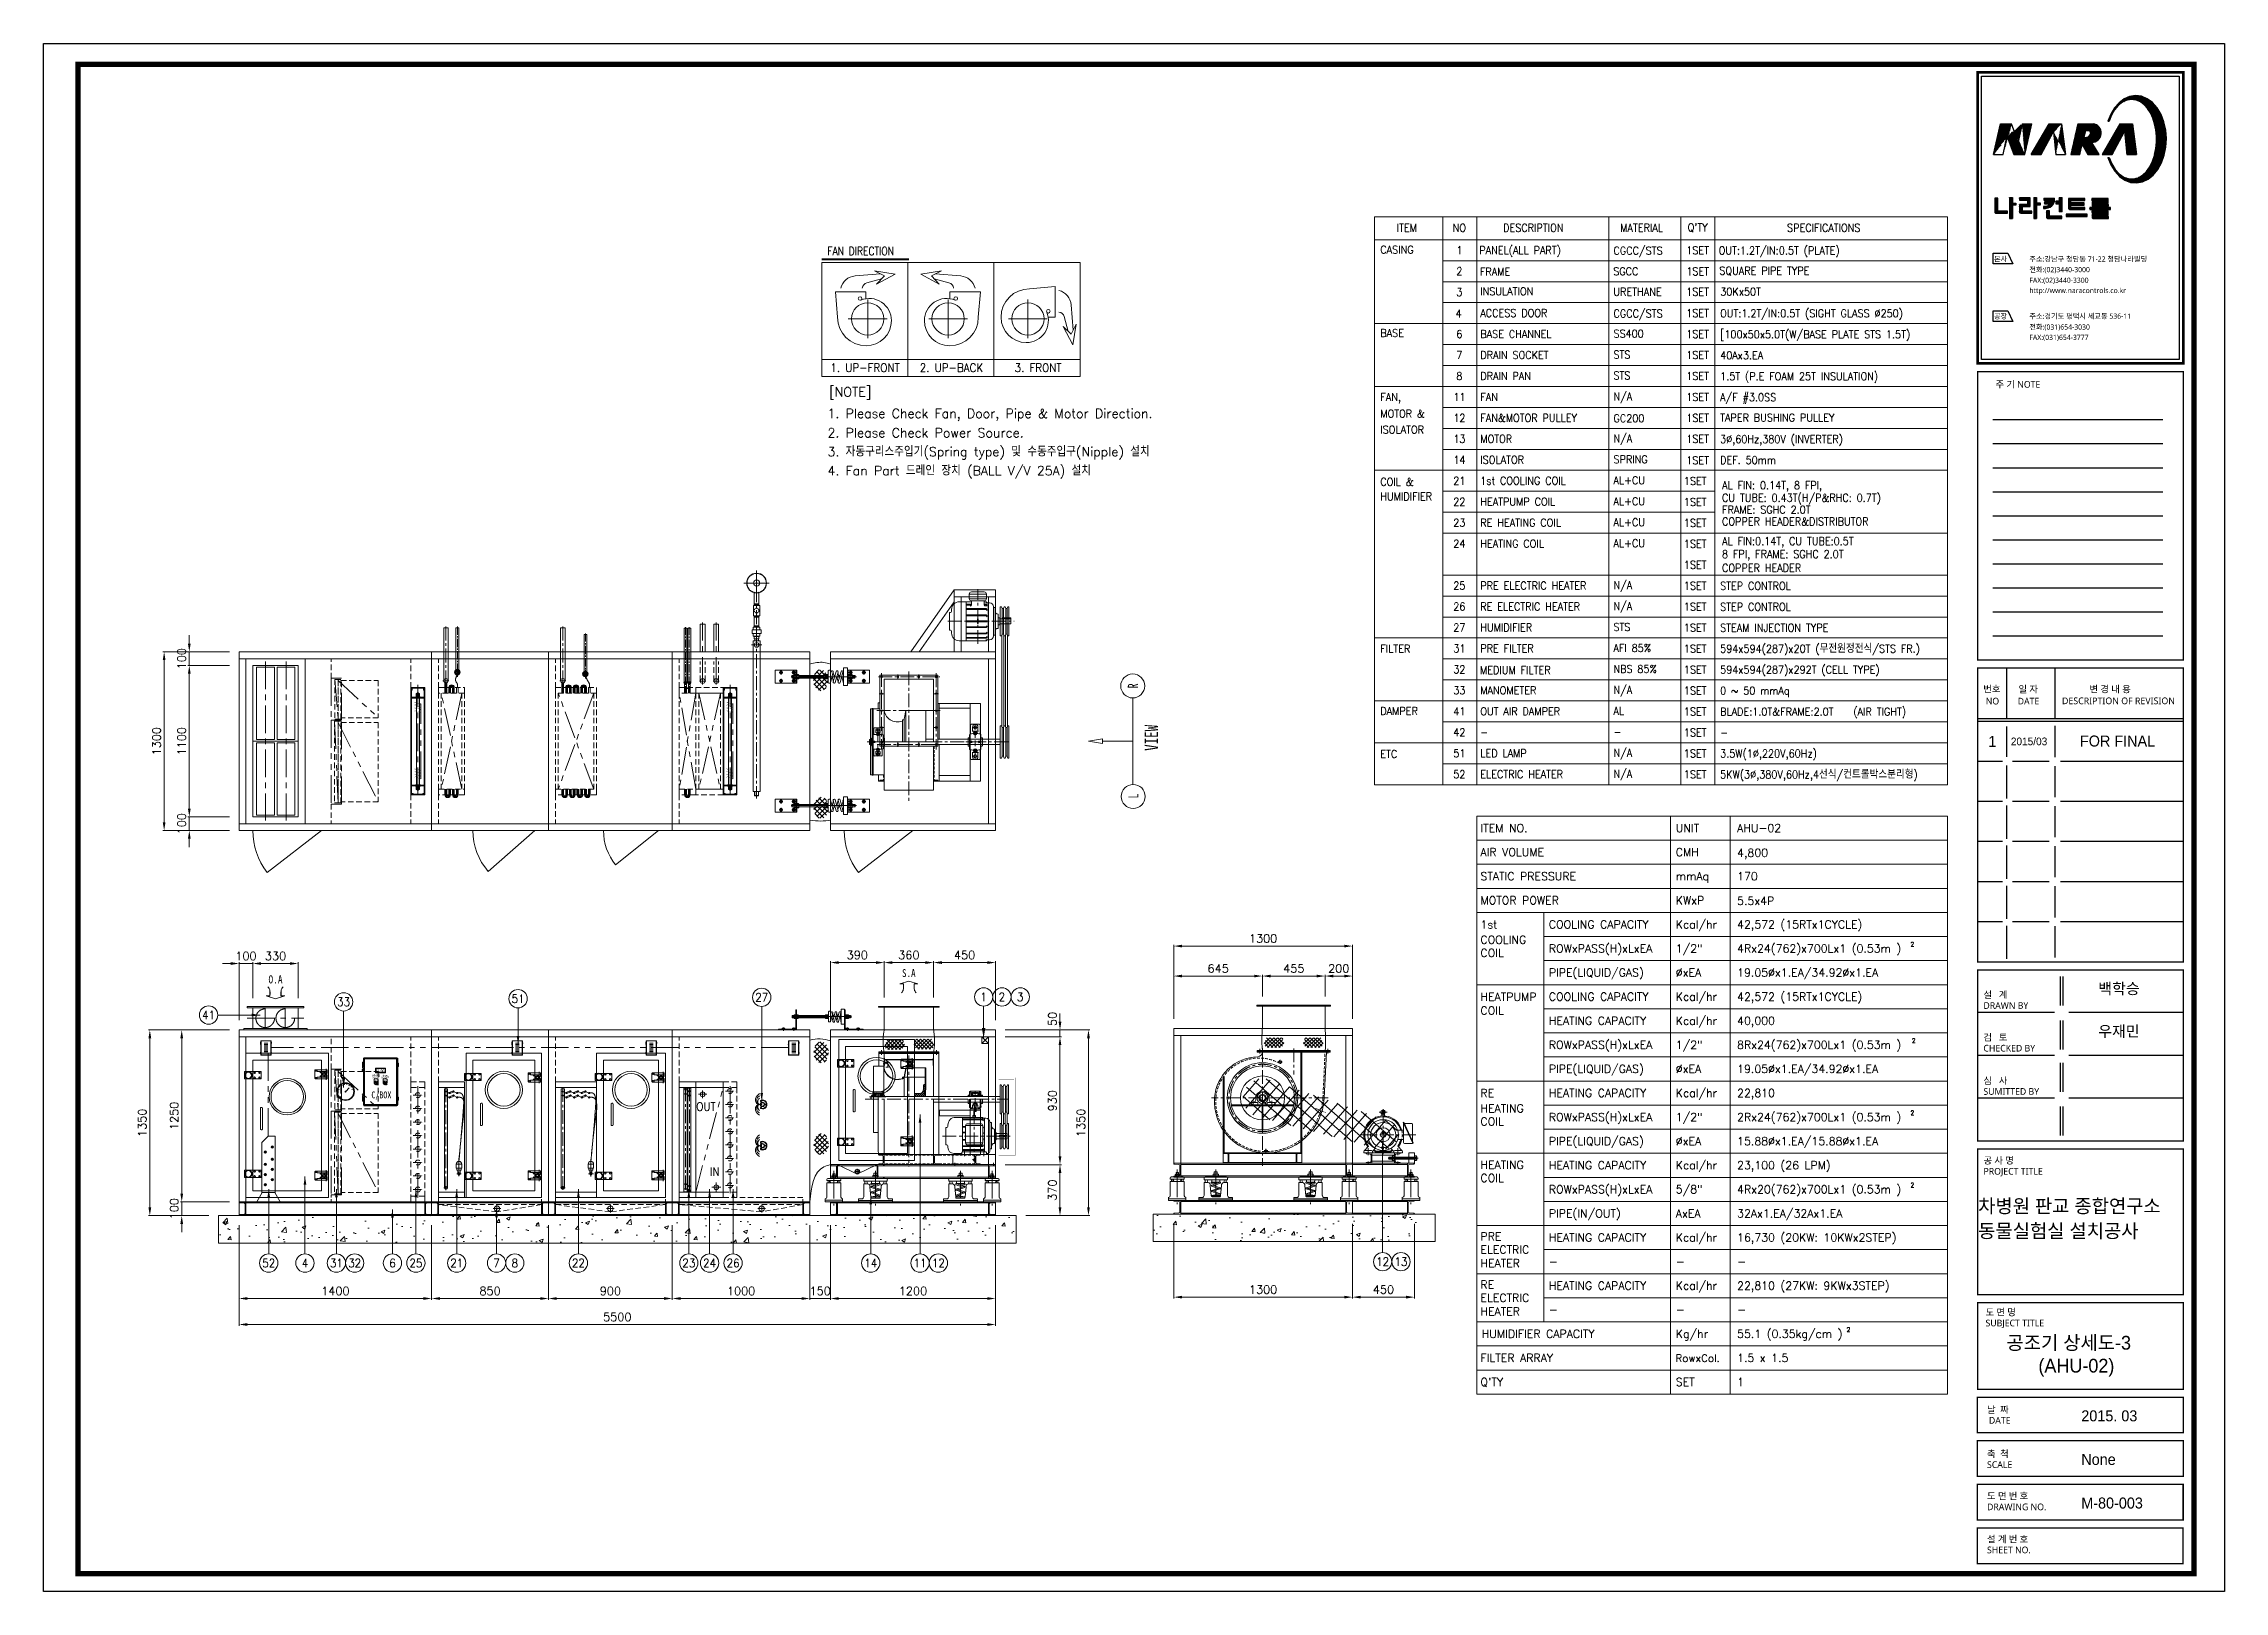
# Model space of a CAD drawing. Extents: x 160 to 16016, y -254 to 11002.
import ezdxf
from ezdxf.enums import TextEntityAlignment as Align

# ---------------------------------------------------------------- set-up
doc = ezdxf.new("R2010")
doc.units = 0
doc.header["$LTSCALE"] = 80
doc.header["$MEASUREMENT"] = 0
for name, pattern in [('CEN', [26, 20, -2, 2, -2]), ('CENTER', [2, 1.25, -0.25, 0.25, -0.25]), ('CENTER2', [1.125, 0.75, -0.125, 0.125, -0.125]), ('CENTERX2', [4, 2.5, -0.5, 0.5, -0.5]), ('CX2', [8.2, 0.2, -1, 6, -1]), ('H2', [4, 3, -1]), ('HID', [6, 4, -2]), ('HIDDEN', [0.375, 0.25, -0.125]), ('HIDDEN2', [0.1875, 0.125, -0.0625]), ('HIDDENX2', [0.75, 0.5, -0.25]), ('PHANTOM', [5, 2.5, -0.5, 0.5, -0.5, 0.5, -0.5]), ('PHANTOMX2', [5, 2.5, -0.5, 0.5, -0.5, 0.5, -0.5])]:
    doc.linetypes.add(name, pattern=pattern)
doc.layers.get('0').update_dxf_attribs({"linetype": 'CONTINUOUS', "lineweight": 18})
doc.layers.get('DEFPOINTS').update_dxf_attribs({"linetype": 'CONTINUOUS', "lineweight": 18})
for name, color, linetype, lineweight in [('1', 1, 'CONTINUOUS', 18), ('12', 1, 'CENTER', 18), ('2', 2, 'HIDDENX2', 18), ('3', 2, 'CONTINUOUS', 18), ('4', 4, 'PHANTOM', 18), ('6', 3, 'CX2', 18), ('9', 2, 'H2', 18), ('ACT', 7, 'CONTINUOUS', 18), ('B', 7, 'CONTINUOUS', 18), ('BASE', 7, 'CONTINUOUS', 18), ('C', 1, 'CENTER', 18), ('CEN', 1, 'CEN', 18), ('CENTER', 1, 'CENTER', 18), ('DIM', 4, 'CONTINUOUS', 18), ('FOM', 7, 'CONTINUOUS', 18), ('LIN', 2, 'CONTINUOUS', 18), ('NO', 2, 'CONTINUOUS', 18), ('P', 1, 'PHANTOM', 18), ('PHAN', 2, 'PHANTOM', 18), ('S', 3, 'CONTINUOUS', 18), ('SMS', 220, 'CONTINUOUS', 18), ('SOL-M-1', 4, 'CONTINUOUS', 18), ('THIN', 3, 'CONTINUOUS', 18)]:
    doc.layers.add(name, color=color, linetype=linetype, lineweight=lineweight)
doc.layers.add('FORM', color=7, linetype='CONTINUOUS')
doc.styles.add('GHD', font='')
doc.styles.add('GHS', font='romans', dxfattribs={"bigfont": 'ghs'})
doc.styles.add('GSC', font='romans.shx', dxfattribs={"width": 0.8, "height": 4, "bigfont": 'ghs.shx'})
doc.styles.add('ITALICT', font='TXT', dxfattribs={"width": 0.95, "height": 3})
doc.styles.add('ROMAND', font='TXT', dxfattribs={"height": 2.6})
doc.styles.add('ROMANS', font='romans', dxfattribs={"width": 0.8, "height": 3})
doc.styles.get("Standard").update_dxf_attribs({"font": 'txt.shx', "bigfont": '2hs.shx'})
doc.styles.add('STYLE1', font='malgun.ttf', dxfattribs={"height": 2.5})
doc.styles.add('굴림', font='')
doc.styles.get('GHD').set_extended_font_data('Dotum')
doc.styles.get('굴림').set_extended_font_data('Gulim')
doc.dimstyles.get("Standard").update_dxf_attribs({"dimscale": 0, "dimtxt": 60, "dimasz": 60, "dimexe": 10, "dimexo": 70, "dimgap": 25, "dimtad": 1, "dimdec": 0, "dimlfac": -1, "dimzin": 0, "dimdsep": 46, "dimtxsty": 'Standard', "dimcen": 0, "dimclrd": 1, "dimclre": 1, "dimadec": 0, "dimazin": 0, "dimtfac": 1, "dimtdec": 0, "dimtix": 1, "dimtmove": 1, "dimatfit": 2, "dimfxl": 0, "dimtolj": 1, "dimtzin": 0, "dimlwd": 5, "dimlwe": 5, "dimarcsym": 0})
pattern_1 = [(45, (-11.3759, -7.50065), (-0.171711214, 0.171711214), [])]

msp = doc.modelspace()

# ---------------------------------------------------------------- texts
at = {"style": 'ROMAND', "width": 0.7}
for s, p in [('R', (8116, 6313.7)), ('L', (8119.8, 5513.3))]:
    msp.add_text(s, height=73, rotation=90, dxfattribs=at).set_placement(p)
msp.add_text('VIEW', height=99.16, rotation=90, dxfattribs=at).set_placement((8263.7, 5953.2), align=Align.CENTER)
at = {"linetype": 'Continuous', "style": 'GHS'}
for s, height, p in [('ITEM NO.', 58.38, (10607.2, 5267.9)), ('UNIT', 58.38, (12027.4, 5267.9)), ('AHU-02', 58.38, (12473.4, 5267.9)), ('AIR VOLUME', 58.38, (10607.2, 5092.8)), ('CMH', 58.38, (12027.4, 5092.8)), ('4,800', 58.38, (12473.4, 5088.4)), ('STATIC PRESSURE', 58.379, (10607.2, 4917.6)), ('mmAq', 58.38, (12027.4, 4917.6)), ('170', 58.38, (12473.4, 4917.6)), ('MOTOR POWER', 58.379, (10607.2, 4742.5)), ('KWxP', 58.38, (12027.4, 4742.5)), ('5.5x4P', 58.38, (12473.4, 4738.3)), ('1st', 58.38, (10607.2, 4566.2)), ('COOLING CAPACITY', 58.379, (11104.3, 4567.3)), ('Kcal/hr', 58.38, (12027.4, 4567.3)), ('42,572 (15RTx1CYCLE)', 58.379, (12473.4, 4567.3)), ('COOLING', 58.38, (10607.2, 4455.7)), ('ROWxPASS(H)xLxEA', 58.379, (11104.3, 4392.2)), ('1/2"', 58.38, (12027.4, 4392.2)), ('4Rx24(762)x700Lx1 (0.53m )', 58.379, (12473.4, 4392.2)), ('2', 32.7, (13733.6, 4435.6)), ('COIL', 58.38, (10607.2, 4360.1)), ('PIPE(LIQUID/GAS)', 58.379, (11104.3, 4217.1)), ('19.05%%Cx1.EA/34.92%%Cx1.EA', 58.379, (12473.4, 4217.1)), ('%%CxEA', 58.38, (12027.4, 4217.1)), ('COIL', 58.38, (10607.2, 3940.4)), ('HEATPUMP', 58.38, (10607.2, 4040.7)), ('COOLING CAPACITY', 58.379, (11104.3, 4041.9)), ('Kcal/hr', 58.38, (12027.4, 4041.9)), ('42,572 (15RTx1CYCLE)', 58.379, (12473.4, 4041.9)), ('HEATING CAPACITY', 58.379, (11104.3, 3866.8)), ('Kcal/hr', 58.38, (12027.4, 3866.8)), ('40,000', 58.38, (12473.4, 3866.8)), ('ROWxPASS(H)xLxEA', 58.379, (11104.3, 3691.6)), ('1/2"', 58.38, (12027.4, 3691.6)), ('8Rx24(762)x700Lx1 (0.53m )', 58.379, (12473.4, 3691.6)), ('2', 32.7, (13743.3, 3735.1)), ('PIPE(LIQUID/GAS)', 58.379, (11104.3, 3516.5)), ('%%CxEA', 58.38, (12027.4, 3516.5)), ('19.05%%Cx1.EA/34.92%%Cx1.EA', 58.379, (12473.4, 3516.5)), ('RE', 58.38, (10607.2, 3340.2)), ('HEATING CAPACITY', 58.379, (11104.3, 3341.4)), ('Kcal/hr', 58.38, (12027.4, 3341.4)), ('22,810', 58.38, (12473.4, 3341.4)), ('COIL', 58.38, (10607.2, 3134.1)), ('HEATING', 58.38, (10607.2, 3229.7)), ('ROWxPASS(H)xLxEA', 58.379, (11104.3, 3166.2)), ('1/2"', 58.38, (12027.4, 3166.2)), ('2Rx24(762)x700Lx1 (0.53m )', 58.379, (12473.4, 3166.2)), ('2', 32.7, (13733.6, 3209.7)), ('PIPE(LIQUID/GAS)', 58.379, (11104.3, 2991.1)), ('%%CxEA', 58.38, (12027.4, 2991.1)), ('15.88%%Cx1.EA/15.88%%Cx1.EA', 58.379, (12473.4, 2991.1)), ('HEATING', 58.38, (10607.2, 2819)), ('HEATING CAPACITY', 58.379, (11104.3, 2816)), ('Kcal/hr', 58.38, (12027.4, 2816)), ('23,100 (26 LPM)', 58.379, (12473.4, 2816)), ('COIL', 58.38, (10607.2, 2723.3)), ('ROWxPASS(H)xLxEA', 58.379, (11104.3, 2640.8)), ('5/8"', 58.38, (12027.4, 2640.8)), ('4Rx20(762)x700Lx1 (0.53m )', 58.379, (12473.4, 2640.8)), ('2', 32.7, (13733.6, 2684.2)), ('PIPE(IN/OUT)', 58.379, (11104.3, 2465.7)), ('AxEA', 58.38, (12027.4, 2465.7)), ('32Ax1.EA/32Ax1.EA', 58.379, (12473.4, 2465.7)), ('PRE', 58.38, (10607.2, 2298.3)), ('ELECTRIC', 58.38, (10607.2, 2202.3)), ('HEATING CAPACITY', 58.379, (11104.3, 2290.5)), ('Kcal/hr', 58.38, (12027.4, 2290.5)), ('16,730 (20KW: 10KWx2STEP)', 58.379, (12473.4, 2290.5)), ('HEATER', 58.38, (10607.2, 2103.4)), ('-', 58.4, (11104.3, 2115.4)), ('-', 58.4, (12027.4, 2115.4)), ('-', 58.4, (12473.4, 2115.4)), ('RE', 58.38, (10607.2, 1948)), ('ELECTRIC', 58.38, (10607.2, 1852)), ('HEATING CAPACITY', 58.379, (11104.3, 1940.3)), ('Kcal/hr', 58.38, (12027.4, 1940.3)), ('22,810 (27KW: 9KWx3STEP)', 58.379, (12473.4, 1940.3)), ('HEATER', 58.38, (10607.2, 1753.1)), ('-', 58.4, (11104.3, 1765.1)), ('-', 58.4, (12027.4, 1765.1)), ('-', 58.4, (12473.4, 1765.1)), ('HUMIDIFIER CAPACITY', 58.379, (10616.3, 1590)), ('Kg/hr', 58.38, (12027.4, 1590)), ('55.1 (0.35kg/cm )', 58.379, (12473.4, 1590)), ('2', 32.7, (13269.1, 1633.1)), ('FILTER ARRAY', 58.379, (10607.2, 1414.9)), ('RowxCol.', 55.06, (12025.2, 1414.5)), ('1.5 x 1.5', 58.38, (12473.4, 1414.9)), ("Q'TY", 58.38, (10607.2, 1239.7)), ('SET', 58.38, (12027.4, 1239.7)), ('1', 58.4, (12473.4, 1239.7))]:
    msp.add_text(s, height=height, dxfattribs=at).set_placement(p)
at = {"style": 'GSC', "width": 0.9}
for s, height, p in [('41', 61.37, (1359.3, 3937.4)), ('33', 61.37, (2340.8, 4033.2)), ('51', 61.37, (3609.6, 4056.2)), ('27', 61.37, (5381.1, 4066.2)), ('1', 61.4, (6994.8, 4068.9)), ('2', 61.4, (7127.9, 4068.9)), ('3', 61.4, (7261.1, 4068.9)), ('OUT', 60.71, (4975.8, 3271.7)), ('IN', 60.71, (5038.8, 2798.9)), ('52', 61.37, (1796.6, 2133.7)), ('4', 61.4, (2060.1, 2133.7)), ('31', 61.37, (2288.4, 2133.7)), ('32', 61.37, (2421.6, 2133.7)), ('6', 61.4, (2696.1, 2133.7)), ('25', 61.37, (2866.6, 2133.7)), ('21', 61.37, (3163.2, 2133.7)), ('7', 61.4, (3452.8, 2133.7)), ('8', 61.4, (3586, 2133.7)), ('22', 61.37, (4048, 2133.7)), ('23', 61.37, (4851.2, 2133.7)), ('24', 61.37, (5002.1, 2133.7)), ('26', 61.37, (5172.8, 2133.7)), ('14', 61.37, (6173.7, 2133.7)), ('11', 61.37, (6532.4, 2133.7)), ('12', 61.37, (6665.6, 2133.7)), ('12', 61.37, (9896.1, 2143.9)), ('13', 61.37, (10029.3, 2143.9))]:
    msp.add_text(s, height=height, dxfattribs=at).set_placement(p, align=Align.MIDDLE)
at = {"layer": 'DIM', "style": 'GSC', "width": 0.9}
for s, height, p in [('ITEM', 57.16, (10071.6, 9662.3)), ('NO', 57.16, (10454.2, 9662.3)), ('DESCRIPTION', 57.158, (10991.4, 9662.3)), ('MATERIAL', 57.16, (11778.8, 9662.3)), ("Q'TY", 57.16, (12186.6, 9662.3)), ('SPECIFICATIONS', 57.158, (13103.5, 9662.3)), ('1', 57.2, (10454.2, 9499.2)), ('1SET', 57.16, (12186.6, 9498.7)), ('2', 57.2, (10454.2, 9346.8)), ('1SET', 57.16, (12186.9, 9345.2)), ('3', 57.2, (10454.2, 9194.4)), ('1SET', 57.16, (12186.7, 9197.2)), ('4', 57.2, (10448.6, 9038.5)), ('1SET', 57.16, (12186.6, 9042)), ('6', 57.2, (10454.2, 8889.5)), ('1SET', 57.16, (12186.6, 8889.5)), ('7', 57.2, (10454.2, 8737.1)), ('1SET', 57.16, (12186.6, 8737.1)), ('1. UP-FRONT', 61.025, (6132.4, 8644.9)), ('2. UP-BACK', 61.03, (6760.7, 8644.9)), ('3. FRONT', 61.03, (7390.6, 8644.9)), ('8', 57.2, (10454.2, 8584.7)), ('1SET', 57.16, (12186.6, 8584.7)), ('11', 57.16, (10454.2, 8432.3)), ('1SET', 57.16, (12186.6, 8432.3)), ('12', 57.16, (10454.2, 8280.1)), ('1SET', 57.16, (12186.6, 8280.1)), ('13', 57.16, (10454.2, 8127.4)), ('1SET', 57.16, (12186.6, 8127.4)), ('14', 57.16, (10454.2, 7975)), ('1SET', 57.16, (12186.6, 7971.4)), ('21', 57.16, (10454.2, 7822.6)), ('22', 57.16, (10454.2, 7670.2)), ('23', 57.16, (10454.2, 7517.7)), ('24', 57.16, (10454.2, 7365.3)), ('25', 57.16, (10454.2, 7060.5)), ('26', 57.16, (10454.2, 6908.1)), ('27', 57.16, (10454.2, 6755.6)), ('31', 57.16, (10454.2, 6603.2)), ('32', 57.16, (10454.2, 6450.8)), ('33', 57.16, (10454.2, 6298.4)), ('41', 57.16, (10454.2, 6145.9)), ('42', 57.16, (10454.2, 5993.5)), ('51', 57.16, (10454.2, 5841.1)), ('52', 57.16, (10454.2, 5688.7))]:
    msp.add_text(s, height=height, dxfattribs=at).set_placement(p, align=Align.MIDDLE)
at = {"layer": 'DIM'}
for s, height, style, width, p in [('FAN DIRECTION', 61.025, 'ROMANS', 0.8, (5858.2, 9462.4)), ('CASING', 57.16, 'GSC', 0.9, (9878.9, 9474.6)), ('PANEL(ALL PART)', 57.158, 'GSC', 0.9, (10599, 9470.8)), ('CGCC/STS', 57.16, 'GSC', 0.9, (11574.3, 9467.6)), ('OUT:1.2T/IN:0.5T (PLATE)', 57.158, 'GSC', 0.9, (12340, 9468.7)), ('FRAME', 57.16, 'GSC', 0.9, (10603.3, 9315.1)), ('SGCC', 57.16, 'GSC', 0.9, (11573, 9317.1)), ('SQUARE PIPE TYPE', 57.158, 'GSC', 0.9, (12344.6, 9321.5)), ('INSULATION', 57.16, 'GSC', 0.9, (10605.3, 9171.8)), ('URETHANE', 57.16, 'GSC', 0.9, (11574.1, 9168.2)), ('30Kx50T', 57.16, 'GSC', 0.9, (12351.1, 9169.8)), ('ACCESS DOOR', 57.158, 'GSC', 0.9, (10606.2, 9013.6)), ('CGCC/STS', 57.16, 'GSC', 0.9, (11574.3, 9010.3)), ('OUT:1.2T/IN:0.5T (SIGHT GLASS %%C250)', 57.158, 'GSC', 0.9, (12349.9, 9011.5)), ('BASE', 57.16, 'GSC', 0.9, (9878.9, 8868.5)), ('BASE CHANNEL', 57.158, 'GSC', 0.9, (10606.2, 8861.1)), ('SS400', 57.16, 'GSC', 0.9, (11574.3, 8864.4)), ('[100x50x5.0T(W/BASE PLATE STS 1.5T)', 57.158, 'GSC', 0.9, (12349.9, 8859)), ('DRAIN SOCKET', 57.158, 'GSC', 0.9, (10606.2, 8708.7)), ('STS', 57.16, 'GSC', 0.9, (11574.3, 8712)), ('40Ax3.EA', 57.16, 'GSC', 0.9, (12349.9, 8706.6)), ('DRAIN PAN', 57.16, 'GSC', 0.9, (10606.2, 8556.3)), ('STS', 57.16, 'GSC', 0.9, (11574.3, 8559.6)), ('1.5T (P.E FOAM 25T INSULATION)', 57.158, 'GSC', 0.9, (12349.9, 8554.2)), ('FAN,', 57.16, 'GSC', 0.9, (9878.9, 8403)), ('FAN', 57.16, 'GSC', 0.9, (10606.2, 8403.9)), ('N/A', 57.16, 'GSC', 0.9, (11574.3, 8407.2)), ('A/F #3.0SS', 57.16, 'GSC', 0.9, (12349.9, 8401.8)), ('MOTOR &', 57.16, 'GSC', 0.9, (9878.9, 8282.2)), ('FAN&MOTOR PULLEY', 57.158, 'GSC', 0.9, (10606.2, 8251.4)), ('GC200', 57.16, 'GSC', 0.9, (11574.3, 8248.1)), ('TAPER BUSHING PULLEY', 57.158, 'GSC', 0.9, (12349.9, 8253.5)), ('ISOLATOR', 57.16, 'GSC', 0.9, (9878.9, 8166.1)), ('MOTOR', 57.16, 'GSC', 0.9, (10606.2, 8099)), ('N/A', 57.16, 'GSC', 0.9, (11574.3, 8102.3)), ('3%%C,60Hz,380V (INVERTER)', 57.158, 'GSC', 0.9, (12349.9, 8096.9)), ('ISOLATOR', 57.16, 'GSC', 0.9, (10606.2, 7946.6)), ('SPRING', 57.16, 'GSC', 0.9, (11574.3, 7949.9)), ('DEF. 50mm', 57.16, 'GSC', 0.9, (12349.9, 7944.5)), ('COIL &', 57.16, 'GSC', 0.9, (9878.9, 7786.6)), ('1st COOLING COIL', 57.158, 'GSC', 0.9, (10606.2, 7794.2)), ('AL+CU', 57.16, 'GSC', 0.9, (11574.3, 7797.5)), ('1SET', 57.16, 'GSC', 0.9, (12085.7, 7792.8)), ('AL FIN: 0.14T, 8 FPI,', 57.158, 'GSC', 0.9, (12364, 7761.7)), ('HUMIDIFIER', 57.16, 'GSC', 0.9, (9878.9, 7679.8)), ('HEATPUMP COIL', 57.158, 'GSC', 0.9, (10606.2, 7641.8)), ('AL+CU', 57.16, 'GSC', 0.9, (11574.3, 7645.1)), ('1SET', 57.16, 'GSC', 0.9, (12085.7, 7640.3)), ('CU TUBE: 0.43T(H/P&RHC: 0.7T)', 57.158, 'GSC', 0.9, (12364, 7670.5)), ('FRAME: SGHC 2.0T', 57.158, 'GSC', 0.9, (12364, 7583.6)), ('RE HEATING COIL', 57.158, 'GSC', 0.9, (10606.2, 7489.3)), ('AL+CU', 57.16, 'GSC', 0.9, (11574.3, 7492.6)), ('1SET', 57.16, 'GSC', 0.9, (12085.7, 7487.9)), ('COPPER HEADER&DISTRIBUTOR', 57.158, 'GSC', 0.9, (12364, 7498.1)), ('HEATING COIL', 57.158, 'GSC', 0.9, (10606.2, 7336.9)), ('AL+CU', 57.16, 'GSC', 0.9, (11574.3, 7340.2)), ('1SET', 57.16, 'GSC', 0.9, (12085.7, 7335.5)), ('AL FIN:0.14T, CU TUBE:0.5T', 57.158, 'GSC', 0.9, (12364, 7355.3)), ('8 FPI, FRAME: SGHC 2.0T', 57.158, 'GSC', 0.9, (12364, 7260.8)), ('1SET', 57.16, 'GSC', 0.9, (12085.7, 7183.1)), ('COPPER HEADER', 57.158, 'GSC', 0.9, (12364, 7160.9)), ('PRE ELECTRIC HEATER', 57.158, 'GSC', 0.9, (10606.2, 7032.1)), ('N/A', 57.16, 'GSC', 0.9, (11574.3, 7035.4)), ('1SET', 57.16, 'GSC', 0.9, (12085.7, 7030.7)), ('STEP CONTROL', 57.158, 'GSC', 0.9, (12349.9, 7030)), ('RE ELECTRIC HEATER', 57.158, 'GSC', 0.9, (10606.2, 6879.6)), ('N/A', 57.16, 'GSC', 0.9, (11574.3, 6883)), ('1SET', 57.16, 'GSC', 0.9, (12085.7, 6878.2)), ('STEP CONTROL', 57.158, 'GSC', 0.9, (12349.9, 6877.6)), ('HUMIDIFIER', 57.16, 'GSC', 0.9, (10606.2, 6727.2)), ('STS', 57.16, 'GSC', 0.9, (11574.3, 6730.5)), ('1SET', 57.16, 'GSC', 0.9, (12085.7, 6725.8)), ('STEAM INJECTION TYPE', 57.158, 'GSC', 0.9, (12349.9, 6725.1)), ('FILTER', 57.16, 'GSC', 0.9, (9878.9, 6573.5)), ('PRE FILTER', 57.16, 'GSC', 0.9, (10606.2, 6574.8)), ('AFI 85%', 57.16, 'GSC', 0.9, (11574.3, 6578.1)), ('1SET', 57.16, 'GSC', 0.9, (12085.7, 6573.4)), ('594x594(287)x20T (무전원정전식/STS FR.)', 57.158, 'GSC', 0.9, (12349.9, 6572.7)), ('MEDIUM FILTER', 57.158, 'GSC', 0.9, (10603.6, 6417.6)), ('NBS 85%', 57.16, 'GSC', 0.9, (11574.3, 6425.7)), ('1SET', 57.16, 'GSC', 0.9, (12085.7, 6421)), ('594x594(287)x292T (CELL TYPE)', 57.158, 'GSC', 0.9, (12349.9, 6420.3)), ('MANOMETER', 57.16, 'GSC', 0.9, (10606.2, 6270)), ('N/A', 57.16, 'GSC', 0.9, (11574.3, 6273.3)), ('1SET', 57.16, 'GSC', 0.9, (12085.7, 6268.5)), ('0 ~ 50 mmAq', 57.158, 'GSC', 0.9, (12349.9, 6267.9)), ('DAMPER', 57.16, 'GSC', 0.9, (9878.9, 6119.5)), ('OUT AIR DAMPER', 57.158, 'GSC', 0.9, (10606.2, 6117.5)), ('AL', 57.16, 'GSC', 0.9, (11574.3, 6120.8)), ('1SET', 57.16, 'GSC', 0.9, (12085.7, 6116.1)), ('BLADE:1.0T&FRAME:2.0T', 57.158, 'GSC', 0.9, (12349.9, 6115.4)), ('(AIR TIGHT)', 57.158, 'GSC', 0.9, (13318.6, 6115.4)), ('-', 57.2, 'GSC', 0.9, (10606.2, 5965.1)), ('LED LAMP', 57.16, 'GSC', 0.9, (10606.2, 5812.7)), ('-', 57.2, 'GSC', 0.9, (11574.3, 5968.4)), ('N/A', 57.16, 'GSC', 0.9, (11574.3, 5816)), ('1SET', 57.16, 'GSC', 0.9, (12085.7, 5963.7)), ('1SET', 57.16, 'GSC', 0.9, (12085.7, 5811.3)), ('3.5W(1%%C,220V,60Hz)', 57.158, 'GSC', 0.9, (12349.9, 5810.6)), ('-', 57.2, 'GSC', 0.9, (12349.9, 5963)), ('ETC', 57.16, 'GSC', 0.9, (9878.9, 5807)), ('ELECTRIC HEATER', 57.158, 'GSC', 0.9, (10606.2, 5660.3)), ('N/A', 57.16, 'GSC', 0.9, (11574.3, 5663.6)), ('1SET', 57.16, 'GSC', 0.9, (12085.7, 5658.9)), ('5KW(3%%C,380V,60Hz,4선식/컨트롤박스분리형)', 57.158, 'GSC', 0.9, (12349.9, 5658.2))]:
    msp.add_text(s, height=height, dxfattribs=dict(at, style=style, width=width)).set_placement(p)
at = {"layer": 'DIM', "style": 'GHS'}
for s, height, p in [('[NOTE]', 66.84, (5871.6, 8436)), ('1. Please Check Fan, Door, Pipe & Motor Direction.', 66.837, (5859.5, 8278.9)), ('2. Please Check Power Source.', 66.837, (5859.5, 8138.5)), ('3. 자동구리스주입기(Spring type) 및 수동주입구(Nipple) 설치', 66.837, (5859.5, 8000.7)), ('4. Fan Part 드레인 장치 (BALL V/V 25A) 설치', 66.837, (5859.5, 7862.5))]:
    msp.add_text(s, height=height, dxfattribs=at).set_placement(p)
at = {"layer": 'DIM', "color": 4, "linetype": 'ByBlock', "style": 'ITALICT', "width": 0.85}
for s, height, p in [('O.A', 59.15, (1846, 4196.9)), ('S.A', 57.19, (6450.6, 4242.7))]:
    msp.add_text(s, height=height, dxfattribs=at).set_placement(p, align=Align.MIDDLE_CENTER)
at = {"layer": 'FORM', "color": 7, "style": 'GHD'}
for s, height, p in [('1', 80, (14300, 5886.8)), ('2015/03', 56, (14463.8, 5899.4)), ('FOR FINAL', 80, (14966.3, 5890.1)), ('백학승', 80, (15099.5, 4090.2)), ('우재민', 80, (15098.9, 3779.4)), ('차병원 판교 종합연구소', 100, (14226.1, 2498.7)), ('동물실험실 설치공사', 100, (14226.1, 2318)), ('공조기 상세도-3', 100, (14431.9, 1504.4)), ('(AHU-02)', 100, (14664.1, 1337.6)), ('2015. 03', 80, (14976.1, 982.8)), ('None', 80, (14976.1, 665.8)), ('M-80-003', 80, (14975.7, 348.7))]:
    msp.add_text(s, height=height, dxfattribs=at).set_placement(p)

# ---------------------------------------------------------------- blocks, each defined once
blk = doc.blocks.new('*D10')
at = {"color": 1, "linetype": 'Continuous', "lineweight": 5}
for p, q in [((7151, 2849), (7560, 2849)), ((7550, 2539), (7550, 2789)), ((7301, 2479), (7560, 2479))]:
    blk.add_line(p, q, dxfattribs=at)
at = {"color": 1, "linetype": 'Continuous'}
for points in [[(7540, 2789), (7560, 2789), (7550, 2849)], [(7540, 2539), (7560, 2539), (7550, 2479)]]:
    blk.add_solid(points, dxfattribs=at)
at = {"layer": 'DEFPOINTS', "color": 0, "linetype": 'Continuous'}
for p in [(7081, 2849), (7550, 2849), (7231, 2479)]:
    blk.add_point(p, dxfattribs=at)
at = {"color": 0, "linetype": 'Continuous', "insert": (7495, 2664), "char_height": 60, "attachment_point": 5, "rotation": 90}
blk.add_mtext('\\A1;370', dxfattribs=at)
blk = doc.blocks.new('*D11')
at = {"color": 1, "linetype": 'Continuous', "lineweight": 5}
for p, q in [((7151, 3779), (7560, 3779)), ((7550, 2909), (7550, 3719)), ((7151, 2849), (7560, 2849))]:
    blk.add_line(p, q, dxfattribs=at)
at = {"color": 1, "linetype": 'Continuous'}
for points in [[(7540, 3719), (7560, 3719), (7550, 3779)], [(7540, 2909), (7560, 2909), (7550, 2849)]]:
    blk.add_solid(points, dxfattribs=at)
at = {"layer": 'DEFPOINTS', "color": 0, "linetype": 'Continuous'}
for p in [(7081, 3779), (7550, 3779), (7081, 2849)]:
    blk.add_point(p, dxfattribs=at)
at = {"color": 0, "linetype": 'Continuous', "insert": (7495, 3314), "char_height": 60, "attachment_point": 5, "rotation": 90}
blk.add_mtext('\\A1;930', dxfattribs=at)
blk = doc.blocks.new('*D12')
at = {"color": 1, "linetype": 'Continuous', "lineweight": 5}
for p, q in [((7151, 3829), (7560, 3829)), ((7550, 3889), (7550, 3949)), ((7550, 3779), (7550, 3829)), ((7151, 3779), (7560, 3779)), ((7550, 3719), (7550, 3659))]:
    blk.add_line(p, q, dxfattribs=at)
at = {"color": 1, "linetype": 'Continuous'}
for points in [[(7540, 3889), (7560, 3889), (7550, 3829)], [(7540, 3719), (7560, 3719), (7550, 3779)]]:
    blk.add_solid(points, dxfattribs=at)
at = {"layer": 'DEFPOINTS', "color": 0, "linetype": 'Continuous'}
for p in [(7081, 3829), (7550, 3829), (7081, 3779)]:
    blk.add_point(p, dxfattribs=at)
at = {"color": 0, "linetype": 'Continuous', "insert": (7495, 3909), "char_height": 60, "attachment_point": 5, "rotation": 90}
blk.add_mtext('\\A1;50', dxfattribs=at)
blk = doc.blocks.new('*D13')
at = {"color": 1, "linetype": 'Continuous', "lineweight": 5}
for p, q in [((7151, 3829), (7767, 3829)), ((7757, 2539), (7757, 3769)), ((7301, 2479), (7767, 2479))]:
    blk.add_line(p, q, dxfattribs=at)
at = {"color": 1, "linetype": 'Continuous'}
for points in [[(7747, 3769), (7767, 3769), (7757, 3829)], [(7747, 2539), (7767, 2539), (7757, 2479)]]:
    blk.add_solid(points, dxfattribs=at)
at = {"layer": 'DEFPOINTS', "color": 0, "linetype": 'Continuous'}
for p in [(7081, 3829), (7757, 3829), (7231, 2479)]:
    blk.add_point(p, dxfattribs=at)
at = {"color": 0, "linetype": 'Continuous', "insert": (7702, 3154), "char_height": 60, "attachment_point": 5, "rotation": 90}
blk.add_mtext('\\A1;1350', dxfattribs=at)
blk = doc.blocks.new('*D6')
at = {"color": 1, "linetype": 'Continuous', "lineweight": 5}
for p, q in [((5731, 2409), (5731, 1866)), ((5881, 2409), (5881, 1866)), ((5671, 1876), (5611, 1876)), ((5731, 1876), (5881, 1876)), ((5941, 1876), (6001, 1876))]:
    blk.add_line(p, q, dxfattribs=at)
at = {"color": 1, "linetype": 'Continuous'}
for points in [[(5671, 1886), (5671, 1866), (5731, 1876)], [(5941, 1886), (5941, 1866), (5881, 1876)]]:
    blk.add_solid(points, dxfattribs=at)
at = {"layer": 'DEFPOINTS', "color": 0, "linetype": 'Continuous'}
for p in [(5731, 2479), (5881, 2479), (5881, 1876)]:
    blk.add_point(p, dxfattribs=at)
at = {"color": 0, "linetype": 'Continuous', "insert": (5806, 1931), "char_height": 60, "attachment_point": 5}
blk.add_mtext('\\A1;150', dxfattribs=at)
blk = doc.blocks.new('*D7')
at = {"color": 1, "linetype": 'Continuous', "lineweight": 5}
for p, q in [((1581, 2409), (1581, 1866)), ((2981, 2409), (2981, 1866)), ((1641, 1876), (2921, 1876))]:
    blk.add_line(p, q, dxfattribs=at)
at = {"color": 1, "linetype": 'Continuous'}
for points in [[(1641, 1886), (1641, 1866), (1581, 1876)], [(2921, 1886), (2921, 1866), (2981, 1876)]]:
    blk.add_solid(points, dxfattribs=at)
at = {"layer": 'DEFPOINTS', "color": 0, "linetype": 'Continuous'}
for p in [(1581, 2479), (2981, 2479), (2981, 1876)]:
    blk.add_point(p, dxfattribs=at)
at = {"color": 0, "linetype": 'Continuous', "insert": (2281, 1931), "char_height": 60, "attachment_point": 5}
blk.add_mtext('\\A1;1400', dxfattribs=at)
blk = doc.blocks.new('*D8')
at = {"color": 1, "linetype": 'Continuous', "lineweight": 5}
for p, q in [((1581, 2409), (1581, 1677)), ((7081, 2409), (7081, 1677)), ((1641, 1687), (7021, 1687))]:
    blk.add_line(p, q, dxfattribs=at)
at = {"color": 1, "linetype": 'Continuous'}
for points in [[(1641, 1697), (1641, 1677), (1581, 1687)], [(7021, 1697), (7021, 1677), (7081, 1687)]]:
    blk.add_solid(points, dxfattribs=at)
at = {"layer": 'DEFPOINTS', "color": 0, "linetype": 'Continuous'}
for p in [(1581, 2479), (7081, 2479), (7081, 1687)]:
    blk.add_point(p, dxfattribs=at)
at = {"color": 0, "linetype": 'Continuous', "insert": (4331, 1742), "char_height": 60, "attachment_point": 5}
blk.add_mtext('\\A1;5500', dxfattribs=at)
blk = doc.blocks.new('*D9')
at = {"color": 1, "linetype": 'Continuous', "lineweight": 5}
for p, q in [((1681, 4059), (1681, 4322)), ((1951, 4312), (1741, 4312)), ((2011, 4059), (2011, 4322))]:
    blk.add_line(p, q, dxfattribs=at)
at = {"color": 1, "linetype": 'Continuous'}
for points in [[(1741, 4322), (1741, 4302), (1681, 4312)], [(1951, 4322), (1951, 4302), (2011, 4312)]]:
    blk.add_solid(points, dxfattribs=at)
at = {"layer": 'DEFPOINTS', "color": 0, "linetype": 'Continuous'}
for p in [(1681, 4312), (1681, 3989), (2011, 3989)]:
    blk.add_point(p, dxfattribs=at)
at = {"color": 0, "linetype": 'Continuous', "insert": (1846, 4367), "char_height": 60, "attachment_point": 5}
blk.add_mtext('\\A1;330', dxfattribs=at)
blk = doc.blocks.new('*D4')
at = {"color": 1, "linetype": 'Continuous', "lineweight": 5}
for p, q in [((1164, 2639), (1164, 2699)), ((1511, 2579), (1154, 2579)), ((1164, 2479), (1164, 2579)), ((1361, 2479), (1154, 2479)), ((1164, 2419), (1164, 2359))]:
    blk.add_line(p, q, dxfattribs=at)
at = {"color": 1, "linetype": 'Continuous'}
for points in [[(1154, 2639), (1174, 2639), (1164, 2579)], [(1154, 2419), (1174, 2419), (1164, 2479)]]:
    blk.add_solid(points, dxfattribs=at)
at = {"layer": 'DEFPOINTS', "color": 0, "linetype": 'Continuous'}
for p in [(1164, 2579), (1581, 2579), (1431, 2479)]:
    blk.add_point(p, dxfattribs=at)
at = {"color": 0, "linetype": 'Continuous', "insert": (1109, 2529), "char_height": 60, "attachment_point": 5, "rotation": 90}
blk.add_mtext('\\A1;100', dxfattribs=at)
blk = doc.blocks.new('*D5')
at = {"color": 1, "linetype": 'Continuous', "lineweight": 5}
for p, q in [((1511, 3829), (1154, 3829)), ((1164, 2639), (1164, 3769)), ((1511, 2579), (1154, 2579))]:
    blk.add_line(p, q, dxfattribs=at)
at = {"color": 1, "linetype": 'Continuous'}
for points in [[(1154, 3769), (1174, 3769), (1164, 3829)], [(1154, 2639), (1174, 2639), (1164, 2579)]]:
    blk.add_solid(points, dxfattribs=at)
at = {"layer": 'DEFPOINTS', "color": 0, "linetype": 'Continuous'}
for p in [(1164, 3829), (1581, 3829), (1581, 2579)]:
    blk.add_point(p, dxfattribs=at)
at = {"color": 0, "linetype": 'Continuous', "insert": (1109, 3204), "char_height": 60, "attachment_point": 5, "rotation": 90}
blk.add_mtext('\\A1;1250', dxfattribs=at)
blk = doc.blocks.new('A$C25B1713D')
for p, q in [((11, 118), (26, 112)), ((25, 143), (38, 133)), ((48, 162), (56, 148)), ((75, 172), (78, 156)), ((93, 91), (126, 128)), ((104, 172), (101, 156)), ((131, 162), (123, 148)), ((153, 143), (141, 133)), ((168, 118), (153, 112))]:
    blk.add_line(p, q)
for radius in [89.3, 83.5, 4.57]:
    blk.add_circle((89, 89), radius)
blk = doc.blocks.new('M-F')
at = {"color": 2, "linetype": 'HIDDENX2'}
for points in [[(25, 8), (50, 8), (50, 602), (25, 602)], [(50, 8), (70, 8), (70, 602), (50, 602)]]:
    blk.add_lwpolyline(points, close=True, dxfattribs=at)
blk.add_lwpolyline([(70, 593), (342, 593), (342, 17), (70, 17)], dxfattribs=at)
at = {"layer": 'SMS', "linetype": 'PHANTOMX2'}
blk.add_lwpolyline([(0, 0), (75, 0), (75, 610), (0, 610)], close=True, dxfattribs=at)
at = {"layer": 'SOL-M-1', "color": 1, "linetype": 'PHANTOMX2'}
for p, q in [((25, 602), (50, 8)), ((50, 593), (342, 17))]:
    blk.add_line(p, q, dxfattribs=at)
blk = doc.blocks.new('*D15')
at = {"color": 1, "linetype": 'Continuous', "lineweight": 5}
for p, q in [((3831, 2409), (3831, 1866)), ((4731, 2409), (4731, 1866)), ((3891, 1876), (4671, 1876))]:
    blk.add_line(p, q, dxfattribs=at)
at = {"color": 1, "linetype": 'Continuous'}
for points in [[(3891, 1886), (3891, 1866), (3831, 1876)], [(4671, 1886), (4671, 1866), (4731, 1876)]]:
    blk.add_solid(points, dxfattribs=at)
at = {"layer": 'DEFPOINTS', "color": 0, "linetype": 'Continuous'}
for p in [(3831, 2479), (4731, 2479), (4731, 1876)]:
    blk.add_point(p, dxfattribs=at)
at = {"color": 0, "linetype": 'Continuous', "insert": (4281, 1931), "char_height": 60, "attachment_point": 5}
blk.add_mtext('\\A1;900', dxfattribs=at)
blk = doc.blocks.new('*D16')
at = {"color": 1, "linetype": 'Continuous', "lineweight": 5}
for p, q in [((5881, 2409), (5881, 1866)), ((7081, 2409), (7081, 1866)), ((5941, 1876), (7021, 1876))]:
    blk.add_line(p, q, dxfattribs=at)
at = {"color": 1, "linetype": 'Continuous'}
for points in [[(5941, 1886), (5941, 1866), (5881, 1876)], [(7021, 1886), (7021, 1866), (7081, 1876)]]:
    blk.add_solid(points, dxfattribs=at)
at = {"layer": 'DEFPOINTS', "color": 0, "linetype": 'Continuous'}
for p in [(5881, 2479), (7081, 2479), (7081, 1876)]:
    blk.add_point(p, dxfattribs=at)
at = {"color": 0, "linetype": 'Continuous', "insert": (6481, 1931), "char_height": 60, "attachment_point": 5}
blk.add_mtext('\\A1;1200', dxfattribs=at)
blk = doc.blocks.new('*D17')
at = {"color": 1, "linetype": 'Continuous', "lineweight": 5}
for p, q in [((2981, 2409), (2981, 1866)), ((3831, 2409), (3831, 1866)), ((3771, 1876), (3041, 1876))]:
    blk.add_line(p, q, dxfattribs=at)
at = {"color": 1, "linetype": 'Continuous'}
for points in [[(3041, 1886), (3041, 1866), (2981, 1876)], [(3771, 1886), (3771, 1866), (3831, 1876)]]:
    blk.add_solid(points, dxfattribs=at)
at = {"layer": 'DEFPOINTS', "color": 0, "linetype": 'Continuous'}
for p in [(2981, 2479), (3831, 2479), (2981, 1876)]:
    blk.add_point(p, dxfattribs=at)
at = {"color": 0, "linetype": 'Continuous', "insert": (3406, 1931), "char_height": 60, "attachment_point": 5}
blk.add_mtext('\\A1;850', dxfattribs=at)
blk = doc.blocks.new('*D18')
at = {"color": 1, "linetype": 'Continuous', "lineweight": 5}
for p, q in [((1219, 6639), (1219, 6699)), ((1511, 6579), (1209, 6579)), ((1219, 6579), (1219, 6479)), ((1511, 6479), (1209, 6479)), ((1219, 6419), (1219, 6359))]:
    blk.add_line(p, q, dxfattribs=at)
at = {"color": 1, "linetype": 'Continuous'}
for points in [[(1209, 6639), (1229, 6639), (1219, 6579)], [(1209, 6419), (1229, 6419), (1219, 6479)]]:
    blk.add_solid(points, dxfattribs=at)
at = {"layer": 'DEFPOINTS', "color": 0, "linetype": 'Continuous'}
for p in [(1581, 6579), (1219, 6479), (1581, 6479)]:
    blk.add_point(p, dxfattribs=at)
at = {"color": 0, "linetype": 'Continuous', "insert": (1164, 6529), "char_height": 60, "attachment_point": 5, "rotation": 90}
blk.add_mtext('\\A1;100', dxfattribs=at)
blk = doc.blocks.new('*D19')
at = {"color": 1, "linetype": 'Continuous', "lineweight": 5}
for p, q in [((1511, 6479), (1209, 6479)), ((1219, 6419), (1219, 5439)), ((1511, 5379), (1209, 5379))]:
    blk.add_line(p, q, dxfattribs=at)
at = {"color": 1, "linetype": 'Continuous'}
for points in [[(1209, 6419), (1229, 6419), (1219, 6479)], [(1209, 5439), (1229, 5439), (1219, 5379)]]:
    blk.add_solid(points, dxfattribs=at)
at = {"layer": 'DEFPOINTS', "color": 0, "linetype": 'Continuous'}
for p in [(1581, 6479), (1219, 5379), (1581, 5379)]:
    blk.add_point(p, dxfattribs=at)
at = {"color": 0, "linetype": 'Continuous', "insert": (1164, 5929), "char_height": 60, "attachment_point": 5, "rotation": 90}
blk.add_mtext('\\A1;1100', dxfattribs=at)
blk = doc.blocks.new('*D20')
at = {"color": 1, "linetype": 'Continuous', "lineweight": 5}
for p, q in [((1219, 5439), (1219, 5499)), ((1511, 5379), (1209, 5379)), ((1511, 5279), (1209, 5279)), ((1219, 5379), (1219, 5279)), ((1219, 5219), (1219, 5159))]:
    blk.add_line(p, q, dxfattribs=at)
at = {"color": 1, "linetype": 'Continuous'}
for points in [[(1209, 5439), (1229, 5439), (1219, 5379)], [(1209, 5219), (1229, 5219), (1219, 5279)]]:
    blk.add_solid(points, dxfattribs=at)
at = {"layer": 'DEFPOINTS', "color": 0, "linetype": 'Continuous'}
for p in [(1219, 5279), (1581, 5379), (1581, 5279)]:
    blk.add_point(p, dxfattribs=at)
at = {"color": 0, "linetype": 'Continuous', "insert": (1164, 5329), "char_height": 60, "attachment_point": 5, "rotation": 90}
blk.add_mtext('\\A1;100', dxfattribs=at)
blk = doc.blocks.new('*D21')
at = {"color": 1, "linetype": 'Continuous', "lineweight": 5}
for p, q in [((1511, 6579), (1026, 6579)), ((1036, 6519), (1036, 5339)), ((1511, 5279), (1026, 5279))]:
    blk.add_line(p, q, dxfattribs=at)
at = {"color": 1, "linetype": 'Continuous'}
for points in [[(1026, 6519), (1046, 6519), (1036, 6579)], [(1026, 5339), (1046, 5339), (1036, 5279)]]:
    blk.add_solid(points, dxfattribs=at)
at = {"layer": 'DEFPOINTS', "color": 0, "linetype": 'Continuous'}
for p in [(1581, 6579), (1036, 5279), (1581, 5279)]:
    blk.add_point(p, dxfattribs=at)
at = {"color": 0, "linetype": 'Continuous', "insert": (981, 5929), "char_height": 60, "attachment_point": 5, "rotation": 90}
blk.add_mtext('\\A1;1300', dxfattribs=at)
blk = doc.blocks.new('*D22')
at = {"color": 1, "linetype": 'Continuous', "lineweight": 5}
for p, q in [((1511, 3829), (922, 3829)), ((932, 2539), (932, 3769)), ((1361, 2479), (922, 2479))]:
    blk.add_line(p, q, dxfattribs=at)
at = {"color": 1, "linetype": 'Continuous'}
for points in [[(922, 3769), (942, 3769), (932, 3829)], [(922, 2539), (942, 2539), (932, 2479)]]:
    blk.add_solid(points, dxfattribs=at)
at = {"layer": 'DEFPOINTS', "color": 0, "linetype": 'Continuous'}
for p in [(932, 3829), (1581, 3829), (1431, 2479)]:
    blk.add_point(p, dxfattribs=at)
at = {"color": 0, "linetype": 'Continuous', "insert": (877, 3154), "char_height": 60, "attachment_point": 5, "rotation": 90}
blk.add_mtext('\\A1;1350', dxfattribs=at)
blk = doc.blocks.new('htr(w)')
at = {"color": 2, "linetype": 'ByBlock'}
blk.add_line((-339, 112), (-339, -1), dxfattribs=at)
at = {"color": 2}
blk.add_line((287, 66), (273, 66), dxfattribs=at)
at = {"color": 6}
blk.add_line((285, 69), (275, 69), dxfattribs=at)
at = {"color": 2}
blk.add_lwpolyline([(285, 66), (285, 69), (285, 69), (276, 69), (275, 69), (275, 66)], dxfattribs=at)
at = {"layer": 'CEN'}
for p, q in [((-273, 91), (-305, 91)), ((-273, 20), (-305, 20)), ((-289, 75), (-289, 108)), ((-289, 4), (-289, 37)), ((341, 56), (-226, 56)), ((-158, 91), (-191, 91)), ((-158, 20), (-191, 20)), ((-175, 75), (-175, 108)), ((-175, 4), (-175, 37)), ((303, 91), (336, 91)), ((303, 20), (336, 20)), ((320, 75), (320, 108)), ((320, 4), (320, 37)), ((412, 91), (445, 91)), ((412, 20), (445, 20)), ((428, 75), (428, 108)), ((428, 4), (428, 37))]:
    blk.add_line(p, q, dxfattribs=at)
at = {"layer": 'DIM'}
for p, q in [((-187, 65), (-212, 65)), ((-187, 47), (-212, 47)), ((-95, 65), (-100, 65)), ((-71, 47), (-81, 47)), ((-76, 65), (-76, 65)), ((-52, 65), (-57, 65)), ((-30, 47), (-38, 47)), ((-11, 65), (-15, 65)), ((275, 65), (51, 65)), ((275, 47), (51, 47)), ((315, 65), (334, 65)), ((315, 47), (334, 47))]:
    blk.add_line(p, q, dxfattribs=at)
at = {"layer": 'LIN'}
for p, q in [((-147, 112), (-339, 112)), ((-296, 103), (-302, 91)), ((-302, 91), (-296, 80)), ((-296, 32), (-302, 20)), ((-302, 20), (-296, 8)), ((-282, 103), (-296, 103)), ((-296, 80), (-282, 80)), ((-282, 32), (-296, 32)), ((-296, 8), (-282, 8)), ((-275, 91), (-282, 103)), ((-282, 80), (-275, 91)), ((-275, 20), (-282, 32)), ((-282, 8), (-275, 20)), ((-214, 63), (-210, 67)), ((-214, 63), (-214, 48)), ((-214, 48), (-210, 45)), ((-187, 67), (-210, 67)), ((-210, 67), (-210, 45)), ((-187, 45), (-210, 45)), ((-181, 103), (-188, 91)), ((-188, 91), (-181, 80)), ((-181, 32), (-188, 20)), ((-188, 20), (-181, 8)), ((-187, 70), (-187, 41)), ((-184, 75), (-173, 75)), ((-184, 66), (-173, 66)), ((-184, 46), (-173, 46)), ((-184, 37), (-173, 37)), ((-168, 103), (-181, 103)), ((-181, 80), (-168, 80)), ((-168, 32), (-181, 32)), ((-181, 8), (-168, 8)), ((-170, 70), (-170, 41)), ((-161, 91), (-168, 103)), ((-168, 80), (-161, 91)), ((-168, 75), (-156, 75)), ((-168, 66), (-156, 66)), ((-168, 46), (-156, 46)), ((-168, 37), (-156, 37)), ((-161, 20), (-168, 32)), ((-168, 8), (-161, 20)), ((-154, -1), (-154, 112)), ((-112, 133), (-147, 133)), ((-147, -21), (-147, 133)), ((-112, 133), (-112, -21)), ((-108, 101), (-112, 87)), ((-112, 39), (-107, 21)), ((-109, 98), (-97, 56)), ((-84, 106), (-108, 15)), ((-94, 67), (-100, 67)), ((-67, 101), (-91, 11)), ((-71, 45), (-82, 45)), ((-76, 65), (-64, 21)), ((-67, 101), (-55, 56)), ((-41, 106), (-66, 15)), ((-52, 67), (-58, 67)), ((-24, 101), (-48, 11)), ((-29, 45), (-39, 45)), ((-34, 63), (-22, 21)), ((-25, 98), (-13, 56)), ((0, 105), (-24, 15)), ((-10, 67), (-16, 67)), ((0, 35), (-6, 11)), ((0, 112), (0, 0)), ((14, 112), (0, 112)), ((14, 0), (0, 0)), ((21, 105), (21, 7)), ((23, 75), (35, 75)), ((23, 66), (35, 66)), ((23, 46), (35, 46)), ((23, 37), (35, 37)), ((37, 70), (37, 41)), ((40, 75), (51, 75)), ((40, 66), (51, 66)), ((40, 46), (51, 46)), ((40, 37), (51, 37)), ((275, 67), (51, 67)), ((275, 45), (51, 45)), ((54, 70), (54, 41)), ((275, 70), (275, 41)), ((278, 75), (289, 75)), ((278, 66), (289, 66)), ((278, 46), (289, 46)), ((278, 37), (289, 37)), ((292, 112), (479, 112)), ((292, -1), (292, 112)), ((299, -1), (299, 112)), ((313, 75), (301, 75)), ((313, 66), (301, 66)), ((313, 46), (301, 46)), ((313, 37), (301, 37)), ((306, 91), (313, 103)), ((313, 80), (306, 91)), ((306, 20), (313, 32)), ((313, 8), (306, 20)), ((313, 103), (326, 103)), ((326, 80), (313, 80)), ((313, 32), (326, 32)), ((326, 8), (313, 8)), ((315, 70), (315, 41)), ((315, 67), (332, 67)), ((315, 45), (332, 45)), ((326, 103), (333, 91)), ((333, 91), (326, 80)), ((326, 32), (333, 20)), ((333, 20), (326, 8)), ((336, 63), (332, 67)), ((332, 67), (332, 45)), ((336, 48), (332, 45)), ((336, 63), (336, 48)), ((415, 91), (422, 103)), ((422, 80), (415, 91)), ((415, 20), (422, 32)), ((422, 8), (415, 20)), ((422, 103), (435, 103)), ((435, 80), (422, 80)), ((422, 32), (435, 32)), ((435, 8), (422, 8)), ((435, 103), (442, 91)), ((442, 91), (435, 80)), ((435, 32), (442, 20)), ((442, 20), (435, 8)), ((479, 112), (479, -1)), ((-339, -1), (-147, -1)), ((-112, -21), (-147, -21)), ((479, -1), (292, -1))]:
    blk.add_line(p, q, dxfattribs=at)
for centre, major_axis in [((-289, 91), (-8.39, 8.39)), ((-289, 20), (-8.39, 8.39)), ((-175, 91), (-8.39, 8.39)), ((-175, 20), (-8.39, 8.39)), ((320, 91), (-8.39, 8.39)), ((320, 20), (8.39, 8.39)), ((428, 91), (-8.39, 8.39)), ((428, 20), (8.39, 8.39))]:
    blk.add_ellipse(centre, major_axis=major_axis, ratio=1, dxfattribs=at)
for centre, major_axis, start_param, end_param in [((-181, 70), (-4.15, 4.15), -0.180888, 1.751684), ((-167, 56), (13.9, 13.9), 1.843141, 2.869248), ((-181, 41), (-4.15, 4.15), -0.180888, 1.751684), ((-176, 70), (-4.15, 4.15), 2.960705, 4.893277), ((-190, 56), (-13.9, 13.9), 3.413937, 4.440045), ((-176, 41), (4.15, 4.15), 4.531501, 6.464073), ((-150, 56), (13.9, 13.9), 1.843141, 2.869248), ((-164, 70), (-4.15, 4.15), -0.180888, 1.751684), ((-164, 41), (-4.15, 4.15), -0.180888, 1.751684), ((-159, 70), (-4.15, 4.15), 2.960705, 4.893277), ((-173, 56), (-13.9, 13.9), 3.413937, 4.440045), ((-159, 41), (-4.15, 4.15), 2.960705, 4.893277), ((-117, 103), (-6.42, 6.42), 3.665191, 4.927986), ((-100, 13), (-6.42, 6.42), 0.523599, 3.665191), ((-75, 103), (6.42, 6.42), 5.235988, 8.37758), ((-57, 13), (-6.42, 6.42), 0.523599, 3.665191), ((-33, 103), (-6.42, 6.42), 3.665191, 6.806784), ((-15, 13), (-6.42, 6.42), 0.523599, 3.665191), ((14, 105), (4.94, 4.94), 5.497787, 7.068583), ((14, 7), (4.94, 4.94), 3.926991, 5.497787), ((41, 56), (-13.9, 13.9), 0.272344, 1.298452), ((27, 70), (-4.15, 4.15), -0.180888, 1.751684), ((27, 41), (-4.15, 4.15), -0.180888, 1.751684), ((32, 70), (-4.15, 4.15), 2.960705, 4.893277), ((18, 56), (13.9, 13.9), 4.984733, 6.010841), ((32, 41), (-4.15, 4.15), 2.960705, 4.893277), ((43, 70), (-4.15, 4.15), -0.180888, 1.751684), ((57, 56), (-13.9, 13.9), 0.272344, 1.298452), ((43, 41), (-4.15, 4.15), -0.180888, 1.751684), ((48, 70), (-4.15, 4.15), 2.960705, 4.893277), ((34, 56), (-13.9, 13.9), 3.413937, 4.440045), ((48, 41), (-4.15, 4.15), 2.960705, 4.893277), ((295, 56), (-13.9, 13.9), 0.272344, 1.298452), ((281, 70), (-4.15, 4.15), -0.180888, 1.751684), ((281, 41), (-4.15, 4.15), -0.180888, 1.751684), ((286, 70), (4.15, 4.15), 4.531501, 6.464073), ((272, 56), (-13.9, 13.9), 3.413937, 4.440045), ((286, 41), (-4.15, 4.15), 2.960705, 4.893277), ((318, 56), (-13.9, 13.9), 0.272344, 1.298452), ((305, 70), (-4.15, 4.15), -0.180888, 1.751684), ((305, 41), (-4.15, 4.15), -0.180888, 1.751684), ((309, 70), (4.15, 4.15), 4.531501, 6.464073), ((295, 56), (-13.9, 13.9), 3.413937, 4.440045), ((309, 41), (-4.15, 4.15), 2.960705, 4.893277)]:
    blk.add_ellipse(centre, major_axis=major_axis, ratio=1, start_param=start_param, end_param=end_param, dxfattribs=at)
at = {"layer": 'THIN', "color": 6}
for p, q in [((276, 66), (276, 69)), ((285, 66), (285, 69))]:
    blk.add_line(p, q, dxfattribs=at)
blk = doc.blocks.new('HTR(FRONT)')
at = {"layer": 'CEN', "lineweight": 15}
for p, q in [((35, 3), (35, 28)), ((518, 107), (83, 107)), ((114, 3), (114, 28)), ((503, 3), (503, 28)), ((579, 3), (579, 28))]:
    blk.add_line(p, q, dxfattribs=at)
at = {"layer": 'DIM', "lineweight": 15}
for p, q in [((106, 113), (88, 113)), ((106, 100), (88, 100)), ((170, 100), (167, 100)), ((187, 113), (180, 113)), ((183, 100), (183, 100)), ((200, 100), (196, 100)), ((216, 113), (209, 113)), ((229, 100), (225, 100)), ((472, 113), (274, 113)), ((472, 100), (274, 100)), ((500, 113), (514, 113)), ((500, 100), (514, 100))]:
    blk.add_line(p, q, dxfattribs=at)
at = {"layer": 'LIN', "lineweight": 15}
for p, q in [((158, 160), (134, 160)), ((134, 10), (134, 160)), ((158, 53), (158, 160)), ((0, 15), (129, 15)), ((0, 10), (0, 15)), ((0, 10), (134, 10)), ((26, 21), (26, 15)), ((28, 22), (42, 22)), ((30, 21), (30, 15)), ((40, 21), (40, 15)), ((45, 21), (45, 15)), ((87, 112), (90, 114)), ((87, 101), (87, 112)), ((87, 101), (90, 99)), ((106, 114), (90, 114)), ((90, 99), (90, 114)), ((106, 99), (90, 99)), ((105, 21), (105, 15)), ((106, 96), (106, 117)), ((107, 22), (122, 22)), ((108, 120), (116, 120)), ((108, 113), (116, 113)), ((108, 100), (116, 100)), ((108, 93), (116, 93)), ((110, 21), (110, 15)), ((118, 96), (118, 117)), ((119, 120), (127, 120)), ((119, 113), (127, 113)), ((119, 100), (127, 100)), ((119, 93), (127, 93)), ((119, 21), (119, 15)), ((124, 21), (124, 15)), ((129, 156), (134, 156)), ((129, 15), (129, 156)), ((158, 53), (134, 53)), ((158, 118), (162, 131)), ((161, 75), (158, 85)), ((160, 77), (168, 107)), ((178, 72), (161, 135)), ((170, 99), (166, 99)), ((190, 75), (173, 138)), ((187, 114), (179, 114)), ((183, 100), (191, 131)), ((207, 72), (190, 135)), ((190, 75), (198, 107)), ((200, 99), (196, 99)), ((220, 75), (203, 138)), ((216, 114), (209, 114)), ((213, 101), (221, 131)), ((236, 72), (219, 135)), ((219, 77), (227, 107)), ((229, 99), (225, 99)), ((236, 121), (232, 138)), ((236, 68), (236, 146)), ((246, 146), (236, 146)), ((246, 68), (236, 68)), ((251, 73), (251, 141)), ((253, 120), (261, 120)), ((253, 113), (261, 113)), ((253, 100), (261, 100)), ((253, 93), (261, 93)), ((262, 96), (262, 117)), ((264, 120), (272, 120)), ((264, 113), (272, 113)), ((264, 100), (272, 100)), ((264, 93), (272, 93)), ((274, 96), (274, 117)), ((472, 114), (274, 114)), ((472, 99), (274, 99)), ((472, 96), (472, 117)), ((474, 120), (482, 120)), ((474, 113), (482, 113)), ((474, 100), (482, 100)), ((474, 93), (482, 93)), ((489, 156), (484, 156)), ((484, 10), (484, 156)), ((614, 10), (484, 10)), ((489, 15), (489, 156)), ((614, 15), (489, 15)), ((499, 120), (491, 120)), ((499, 113), (491, 113)), ((499, 100), (491, 100)), ((499, 93), (491, 93)), ((494, 21), (494, 15)), ((511, 22), (496, 22)), ((499, 21), (499, 15)), ((500, 96), (500, 117)), ((500, 114), (512, 114)), ((500, 99), (512, 99)), ((508, 21), (508, 15)), ((512, 99), (512, 114)), ((515, 112), (512, 114)), ((515, 101), (512, 99)), ((513, 21), (513, 15)), ((515, 101), (515, 112)), ((570, 21), (570, 15)), ((586, 22), (572, 22)), ((575, 21), (575, 15)), ((584, 21), (584, 15)), ((589, 21), (589, 15)), ((614, 10), (614, 15))]:
    blk.add_line(p, q, dxfattribs=at)
at = {"layer": 'LIN', "lineweight": 15, "extrusion": (0, 0, -1)}
for centre, major_axis, ratio, start_param, end_param in [((28, 18), (-2.59, 2.59), 1, 0.074986, 1.49581), ((35, 9), (9.42, 9.42), 1, -1.15217, -0.418626), ((42, 18), (-2.59, 2.59), 1, 0.074986, 1.49581), ((120, 107), (-9.72, 9.72), 1, 4.984733, 6.010841), ((107, 18), (-2.59, 2.59), 1, 0.074986, 1.49581), ((110, 117), (2.9, 2.9), 1, 2.960705, 4.893277), ((110, 96), (2.9, 2.9), 1, 2.960705, 4.893277), ((114, 9), (9.42, 9.42), 1, -1.15217, -0.418626), ((113, 117), (2.9, 2.9), 1, -0.180888, 1.751684), ((104, 107), (-9.72, 9.72), 1, 1.843141, 2.869248), ((113, 96), (2.9, 2.9), 1, -0.180888, 1.751684), ((131, 107), (-9.72, 9.72), 1, 4.984733, 6.010841), ((122, 117), (-2.9, 2.9), 1, 4.531501, 6.464073), ((122, 96), (-2.9, 2.9), 1, 4.531501, 6.464073), ((122, 18), (-2.59, 2.59), 1, 0.074986, 1.49581), ((125, 117), (2.9, 2.9), 1, -0.180888, 1.751684), ((115, 107), (-9.72, 9.72), 1, 1.843141, 2.869248), ((125, 96), (2.9, 2.9), 1, -0.180888, 1.751684), ((155, 73), (-4.48, 4.48), 1, 2.094395, 3.35719), ((167, 136), (3.26, 5.66), 0.940173, 3.959121, 7.100714), ((184, 73), (3.28, 5.65), 0.939855, 0.813646, 3.955239), ((197, 136), (3.26, 5.66), 0.940173, 3.959121, 7.100714), ((213, 73), (3.26, 5.66), 0.940173, 0.817528, 3.959121), ((226, 136), (3.28, 5.65), 0.939855, 3.955239, 7.096831), ((246, 141), (3.44, 3.44), 1, -0.785398, 0.785398), ((246, 73), (-3.44, 3.44), 1, 2.356194, 3.926991), ((265, 107), (-9.72, 9.72), 1, 4.984733, 6.010841), ((255, 117), (-2.9, 2.9), 1, 4.531501, 6.464073), ((255, 96), (-2.9, 2.9), 1, 4.531501, 6.464073), ((258, 117), (2.9, 2.9), 1, -0.180888, 1.751684), ((249, 107), (-9.72, 9.72), 1, 1.843141, 2.869248), ((258, 96), (-2.9, 2.9), 1, 1.389909, 3.32248), ((266, 117), (2.9, 2.9), 1, 2.960705, 4.893277), ((276, 107), (-9.72, 9.72), 1, 4.984733, 6.010841), ((266, 96), (2.9, 2.9), 1, 2.960705, 4.893277), ((270, 117), (-2.9, 2.9), 1, 1.389909, 3.32248), ((260, 107), (-9.72, 9.72), 1, 1.843141, 2.869248), ((270, 96), (-2.9, 2.9), 1, 1.389909, 3.32248), ((477, 117), (-2.9, 2.9), 1, 4.531501, 6.464073), ((486, 107), (9.72, 9.72), 1, 3.413937, 4.440045), ((477, 96), (-2.9, 2.9), 1, 4.531501, 6.464073), ((480, 117), (-2.9, 2.9), 1, 1.389909, 3.32248), ((470, 107), (9.72, 9.72), 1, 0.272344, 1.298452), ((480, 96), (2.9, 2.9), 1, -0.180888, 1.751684), ((503, 107), (9.72, 9.72), 1, 3.413937, 4.440045), ((493, 117), (2.9, 2.9), 1, 2.960705, 4.893277), ((493, 96), (2.9, 2.9), 1, 2.960705, 4.893277), ((496, 18), (-2.59, 2.59), 1, 0.074986, 1.49581), ((496, 117), (-2.9, 2.9), 1, 1.389909, 3.32248), ((487, 107), (9.72, 9.72), 1, 0.272344, 1.298452), ((496, 96), (2.9, 2.9), 1, -0.180888, 1.751684), ((503, 9), (9.42, 9.42), 1, -1.15217, -0.418626), ((511, 18), (-2.59, 2.59), 1, 0.074986, 1.49581), ((572, 18), (-2.59, 2.59), 1, 0.074986, 1.49581), ((579, 9), (9.42, 9.42), 1, -1.15217, -0.418626), ((586, 18), (-2.59, 2.59), 1, 0.074986, 1.49581)]:
    blk.add_ellipse(centre, major_axis=major_axis, ratio=ratio, start_param=start_param, end_param=end_param, dxfattribs=at)
blk = doc.blocks.new('A$C53FA227C')
at = {"lineweight": 5}
for p, q in [((-100, 0), (-100, -780)), ((0, 0), (-100, 0)), ((0, 0), (0, -780)), ((0, -4), (-100, -4)), ((-96, -9), (-96, -780)), ((-85, -9), (-96, -9)), ((-96, -66), (-4, -66)), ((-96, -70), (-4, -70)), ((-85, -4), (-85, -9)), ((-68, -64), (-32, -64)), ((-68, -64), (-68, -66)), ((-68, -72), (-68, -70)), ((-68, -72), (-32, -72)), ((-34, -62), (-66, -62)), ((-66, -62), (-66, -64)), ((-62, -50), (-62, -40)), ((-62, -62), (-62, -53)), ((-61, -72), (-61, -703)), ((-59, -39), (-41, -39)), ((-59, -51), (-41, -51)), ((-56, -50), (-56, -40)), ((-56, -62), (-56, -52)), ((-55, -35), (-54, -33)), ((-55, -35), (-45, -35)), ((-55, -39), (-55, -35)), ((-54, -33), (-46, -33)), ((-46, -33), (-45, -35)), ((-45, -39), (-45, -35)), ((-44, -50), (-44, -40)), ((-44, -62), (-44, -52)), ((-39, -72), (-39, -703)), ((-38, -50), (-38, -40)), ((-38, -62), (-38, -53)), ((-34, -62), (-34, -64)), ((-32, -64), (-32, -66)), ((-32, -72), (-32, -70)), ((-15, -4), (-15, -9)), ((-4, -9), (-15, -9)), ((-4, -9), (-4, -780)), ((0, -780), (-100, -780)), ((-96, -704), (-4, -704)), ((-96, -709), (-4, -709)), ((-96, -761), (-91, -761)), ((-91, -761), (-91, -776)), ((-9, -776), (-91, -776)), ((-68, -703), (-32, -703)), ((-68, -703), (-68, -704)), ((-68, -711), (-68, -709)), ((-68, -711), (-32, -711)), ((-66, -713), (-66, -711)), ((-34, -713), (-66, -713)), ((-62, -713), (-62, -722)), ((-62, -725), (-62, -734)), ((-59, -723), (-41, -723)), ((-59, -736), (-41, -736)), ((-56, -713), (-56, -723)), ((-56, -724), (-56, -735)), ((-55, -736), (-55, -740)), ((-55, -740), (-45, -740)), ((-55, -740), (-54, -741)), ((-54, -741), (-46, -741)), ((-46, -741), (-45, -740)), ((-45, -736), (-45, -740)), ((-44, -713), (-44, -723)), ((-44, -724), (-44, -735)), ((-38, -713), (-38, -722)), ((-38, -725), (-38, -734)), ((-34, -713), (-34, -711)), ((-32, -703), (-32, -704)), ((-32, -711), (-32, -709)), ((-9, -761), (-9, -776)), ((-9, -761), (-4, -761))]:
    blk.add_line(p, q, dxfattribs=at)
at = {"lineweight": 5, "const_width": 1.6}
for points in [[(-71, -115, 1), (-71, -120, 1)], [(-71, -136, 1), (-71, -140, 1)], [(-71, -156, 1), (-71, -161, 1)], [(-29, -125, -1), (-29, -130, -1)], [(-29, -146, -1), (-29, -151, -1)], [(-71, -177, 1), (-71, -182, 1)], [(-29, -166, -1), (-29, -171, -1)], [(-29, -187, -1), (-29, -192, -1)], [(-71, -597, 1), (-71, -602, 1)], [(-71, -618, 1), (-71, -623, 1)], [(-29, -608, -1), (-29, -612, -1)], [(-29, -628, -1), (-29, -633, -1)], [(-71, -638, 1), (-71, -643, 1)], [(-71, -659, 1), (-71, -664, 1)], [(-29, -649, -1), (-29, -654, -1)], [(-29, -669, -1), (-29, -674, -1)]]:
    blk.add_lwpolyline(points, format="xyb", dxfattribs=at)
for points in [[(-61, -114), (-71, -115)], [(-71, -120), (-39, -124)], [(-61, -134), (-71, -136)], [(-71, -140), (-39, -145)], [(-61, -155), (-71, -156)], [(-39, -124), (-29, -125)], [(-29, -130), (-39, -131)], [(-39, -145), (-29, -146)], [(-29, -151), (-39, -152)], [(-71, -161), (-39, -165)], [(-61, -175), (-71, -177)], [(-71, -182), (-39, -186)], [(-39, -165), (-29, -166)], [(-29, -171), (-39, -173)], [(-39, -186), (-29, -187)], [(-29, -192), (-39, -193)], [(-61, -596), (-71, -597)], [(-71, -602), (-39, -606)], [(-61, -617), (-71, -618)], [(-71, -623), (-39, -627)], [(-39, -606), (-29, -608)], [(-29, -612), (-39, -614)], [(-39, -627), (-29, -628)], [(-29, -633), (-39, -634)], [(-61, -637), (-71, -638)], [(-71, -643), (-39, -647)], [(-61, -658), (-71, -659)], [(-71, -664), (-39, -668)], [(-39, -647), (-29, -649)], [(-29, -654), (-39, -655)], [(-39, -668), (-29, -669)], [(-29, -674), (-39, -676)]]:
    blk.add_lwpolyline(points, dxfattribs=at)
at = {"lineweight": 5}
for centre, radius, start, end in [((-59, -43), 4.31, 52.7941, 142.9043), ((-59, -47), 4.31, 217.0957, 307.2059), ((-59, -55), 4.31, 52.7941, 142.9043), ((-51, -53), 14.6, 86.1029, 110.0701), ((-51, -37), 14.6, 249.9299, 273.8971), ((-51, -66), 14.6, 86.1029, 110.0701), ((-49, -53), 14.6, 69.9299, 93.8971), ((-49, -37), 14.6, 266.1029, 290.0701), ((-49, -66), 14.6, 69.9299, 93.8971), ((-41, -43), 4.31, 37.0957, 127.2059), ((-41, -47), 4.31, 232.7941, 322.9043), ((-41, -55), 4.31, 37.0957, 127.2059), ((-59, -719), 4.31, 217.0957, 307.2059), ((-59, -728), 4.31, 52.7941, 142.9043), ((-59, -732), 4.31, 217.0957, 307.2059), ((-51, -738), 14.6, 86.1029, 110.0701), ((-51, -709), 14.6, 249.9299, 273.8971), ((-51, -721), 14.6, 249.9299, 273.8971), ((-49, -738), 14.6, 69.9299, 93.8971), ((-49, -709), 14.6, 266.1029, 290.0701), ((-49, -721), 14.6, 266.1029, 290.0701), ((-41, -719), 4.31, 232.7941, 322.9043), ((-41, -728), 4.31, 37.0957, 127.2059), ((-41, -732), 4.31, 232.7941, 322.9043)]:
    blk.add_arc(centre, radius, start, end, dxfattribs=at)
at = {"layer": 'CEN', "linetype": 'CENTERX2'}
blk.add_line((-50, 2), (-50, -799), dxfattribs=at)
at = {"layer": 'P', "lineweight": 5}
for p, q in [((-71, -116), (-71, -662)), ((-39, -125), (-39, -672))]:
    blk.add_line(p, q, dxfattribs=at)
blk = doc.blocks.new('DXCOIL')
at = {"ltscale": 30}
for points in [[(49, 773, 1), (59, 773, 1)], [(49, 742, 1), (59, 742, 1)], [(131, 761, 1), (141, 761, 1)], [(131, 729, 1), (141, 729, 1)]]:
    blk.add_hatch(color=2, dxfattribs=at).paths.add_polyline_path(points)
at = {"color": 2, "ltscale": 30}
for p, q in [((43, 791), (65, 791)), ((43, 791), (43, 72)), ((54, 773), (81, 761)), ((54, 742), (81, 729)), ((65, 791), (65, 72)), ((79, 765), (106, 778)), ((79, 733), (106, 746)), ((111, 769), (84, 757)), ((111, 738), (84, 725)), ((109, 773), (136, 761)), ((109, 742), (136, 729)), ((129, 244), (129, 214)), ((169, 244), (129, 244)), ((169, 214), (129, 214)), ((134, 214), (134, 200)), ((164, 200), (134, 200)), ((141, 200), (141, 172)), ((157, 200), (157, 172)), ((164, 214), (164, 200)), ((169, 244), (169, 214))]:
    blk.add_line(p, q, dxfattribs=at)
at = {"linetype": 'Continuous'}
for points in [[(0, 802), (190, 802), (190, 842), (0, 842)], [(0, 40), (190, 40), (190, 802), (0, 802)], [(0, 0), (190, 0), (190, 40), (0, 40)]]:
    blk.add_lwpolyline(points, close=True, dxfattribs=at)
at = {"color": 2, "ltscale": 30}
for centre, radius in [((54, 773), 4.76), ((54, 742), 4.76), ((81, 761), 4.76), ((81, 729), 4.76), ((109, 773), 4.76), ((109, 742), 4.76), ((136, 761), 4.76), ((136, 729), 4.76), ((54, 72), 11.1)]:
    blk.add_circle(centre, radius, dxfattribs=at)
at = {"linetype": 'Continuous'}
blk.add_circle((149, 172), 7.94, dxfattribs=at)
at = {"color": 2, "ltscale": 30}
blk.add_arc((149, 244), 20, 0, 180, dxfattribs=at)
at = {"color": 4, "linetype": 'CENTER', "ltscale": 30}
for points in [[(147, 264), (181, 649), (154, 762), (136, 761)], [(149, 264), (181, 584), (154, 730), (136, 729)]]:
    blk.add_spline(points, degree=3, dxfattribs=at)
at = {"layer": 'C', "linetype": 'CENTER'}
for p, q in [((54, 795), (54, 55)), ((164, 172), (134, 172)), ((69, 72), (38, 72))]:
    blk.add_line(p, q, dxfattribs=at)
at = {"layer": 'C', "linetype": 'CENTER2'}
blk.add_line((149, 279), (149, 156), dxfattribs=at)
blk = doc.blocks.new('HEATPUMP-COIL')
at = {"ltscale": 30}
for points in [[(49, 773, 1), (59, 773, 1)], [(49, 742, 1), (59, 742, 1)], [(241, 761, 1), (251, 761, 1)], [(241, 729, 1), (251, 729, 1)]]:
    blk.add_hatch(color=2, dxfattribs=at).paths.add_polyline_path(points)
at = {"color": 2, "ltscale": 30}
for p, q in [((43, 792), (65, 792)), ((43, 792), (43, 72)), ((54, 773), (81, 761)), ((54, 742), (81, 729)), ((65, 792), (65, 72)), ((79, 765), (106, 778)), ((79, 733), (106, 746)), ((111, 769), (84, 757)), ((111, 738), (84, 725)), ((109, 773), (136, 761)), ((109, 742), (136, 729)), ((134, 765), (161, 778)), ((134, 733), (161, 746)), ((166, 769), (139, 757)), ((166, 738), (139, 725)), ((164, 773), (191, 761)), ((164, 742), (191, 729)), ((189, 765), (216, 778)), ((189, 733), (216, 746)), ((221, 769), (194, 757)), ((221, 738), (194, 725)), ((219, 773), (246, 761)), ((219, 742), (246, 729)), ((238, 244), (238, 214)), ((278, 244), (238, 244)), ((278, 214), (238, 214)), ((243, 214), (243, 200)), ((273, 200), (243, 200)), ((250, 200), (250, 172)), ((266, 200), (266, 172)), ((273, 214), (273, 200)), ((278, 244), (278, 214))]:
    blk.add_line(p, q, dxfattribs=at)
at = {"linetype": 'Continuous'}
for points in [[(0, 802), (300, 802), (300, 842), (0, 842)], [(0, 40), (300, 40), (300, 802), (0, 802)], [(0, 0), (300, 0), (300, 40), (0, 40)]]:
    blk.add_lwpolyline(points, close=True, dxfattribs=at)
at = {"color": 2, "ltscale": 30}
for centre, radius in [((54, 773), 4.76), ((54, 742), 4.76), ((81, 761), 4.76), ((81, 729), 4.76), ((109, 773), 4.76), ((109, 742), 4.76), ((136, 761), 4.76), ((136, 729), 4.76), ((164, 773), 4.76), ((164, 742), 4.76), ((191, 761), 4.76), ((191, 729), 4.76), ((219, 773), 4.76), ((219, 742), 4.76), ((246, 761), 4.76), ((246, 729), 4.76), ((258, 172), 7.94), ((54, 72), 11.1)]:
    blk.add_circle(centre, radius, dxfattribs=at)
blk.add_arc((258, 244), 20, 0, 180, dxfattribs=at)
at = {"color": 4, "linetype": 'CENTER', "ltscale": 30}
for points in [[(258, 264), (291, 649), (264, 762), (246, 761)], [(258, 264), (291, 564), (264, 730), (246, 729)]]:
    blk.add_spline(points, degree=3, dxfattribs=at)
at = {"layer": 'C', "linetype": 'CENTER'}
for p, q in [((54, 796), (54, 56)), ((276, 172), (241, 172)), ((72, 72), (36, 72))]:
    blk.add_line(p, q, dxfattribs=at)
at = {"layer": 'C', "linetype": 'CENTER2'}
blk.add_line((258, 279), (258, 155), dxfattribs=at)
blk = doc.blocks.new('DXC-UP')
at = {"color": 2, "ltscale": 30}
for p, q in [((38, 50), (38, 435)), ((38, 435), (70, 435)), ((70, 50), (70, 435)), ((70, 50), (70, 435)), ((127, 129), (127, 435)), ((127, 435), (147, 435)), ((147, 435), (147, 129)), ((47, 0), (47, 36)), ((47, 0), (47, -40)), ((49, 0), (59, 0)), ((60, 0), (60, 36)), ((60, 0), (60, -40)), ((75, 0), (75, -40)), ((88, 0), (88, -40)), ((102, 0), (102, -40)), ((115, 0), (115, -40)), ((130, 0), (143, 0)), ((130, 0), (130, -40)), ((143, 0), (143, -40)), ((47, -780), (47, -740)), ((60, -780), (60, -740)), ((75, -780), (75, -740)), ((88, -780), (88, -740)), ((102, -780), (102, -740)), ((115, -780), (115, -740)), ((130, -780), (130, -740)), ((143, -780), (143, -740))]:
    blk.add_line(p, q, dxfattribs=at)
for centre, radius in [((54, 50), 15.9), ((137, 112), 20)]:
    blk.add_circle(centre, radius, dxfattribs=at)
at = {"color": 4, "linetype": 'CENTER', "ltscale": 30}
for radius in [15, 7.94]:
    blk.add_circle((137, 112), radius, dxfattribs=at)
at = {"color": 2, "ltscale": 30}
for centre, radius, start, end in [((95, 0), 20.1, 0, 180), ((95, 0), 7.4, 0, 180), ((67, -780), 20.1, 180, 0), ((67, -780), 7.4, 180, 0), ((122, -780), 20.1, 180, 0), ((122, -780), 7.4, 180, 0)]:
    blk.add_arc(centre, radius, start, end, dxfattribs=at)
at = {"color": 4, "linetype": 'CENTER', "ltscale": 30}
blk.add_open_spline([(137, 112), (137, 78), (108, 62), (142, 24), (138, 6), (136, 0)], degree=3, knots=[0, 0, 0, 0, 99.366065, 135.649551, 153.655823, 153.655823, 153.655823, 153.655823], dxfattribs=at)
at = {"layer": '2', "color": 1, "linetype": 'PHANTOMX2', "lineweight": 5}
for p, q in [((170, -740), (20, -40)), ((170, -40), (20, -740))]:
    blk.add_line(p, q, dxfattribs=at)
at = {"layer": '9', "linetype": 'HIDDENX2'}
for p, q in [((20, -740), (20, -40)), ((170, -740), (170, -40))]:
    blk.add_line(p, q, dxfattribs=at)
for points in [[(0, 0), (190, 0), (190, -40), (0, -40)], [(0, -740), (190, -740), (190, -40), (0, -40)], [(0, -740), (190, -740), (190, -780), (0, -780)]]:
    blk.add_lwpolyline(points, close=True, dxfattribs=at)
at = {"layer": 'CEN', "linetype": 'CENTER'}
blk.add_line((54, 443), (54, 34), dxfattribs=at)
at = {"layer": 'CEN', "linetype": 'CENTER2'}
blk.add_line((137, 444), (137, 78), dxfattribs=at)
at = {"layer": 'CEN', "linetype": 'CENTER', "ltscale": 30}
for p, q in [((76, 50), (32, 50)), ((54, 0), (54, 34)), ((54, -40), (54, 0)), ((138, 81), (137, 143)), ((81, 0), (81, -40)), ((109, 0), (109, -40)), ((54, -780), (54, -740)), ((81, -780), (81, -740)), ((109, -780), (109, -740)), ((136, -780), (136, -740))]:
    blk.add_line(p, q, dxfattribs=at)
for centre, start, end in [((95, 0), 0, 180), ((67, -780), 180, 0), ((122, -780), 180, 0)]:
    blk.add_arc(centre, 13.8, start, end, dxfattribs=at)
blk = doc.blocks.new('COIL-UP')
at = {"color": 2, "ltscale": 30}
for p, q in [((47, 780), (47, 740)), ((60, 780), (60, 740)), ((75, 780), (75, 740)), ((88, 780), (88, 740)), ((102, 780), (102, 740)), ((115, 780), (115, 740)), ((130, 780), (130, 740)), ((143, 780), (143, 740)), ((157, 780), (157, 740)), ((170, 780), (170, 740)), ((185, 780), (185, 740)), ((198, 780), (198, 740)), ((212, 780), (212, 740)), ((225, 780), (225, 740)), ((240, 780), (240, 740)), ((253, 780), (253, 740)), ((47, 0), (47, 40)), ((47, -36), (47, 0)), ((49, 0), (59, 0)), ((60, 0), (60, 40)), ((60, -36), (60, 0)), ((75, 0), (75, 40)), ((88, 0), (88, 40)), ((102, 0), (102, 40)), ((115, 0), (115, 40)), ((130, 0), (130, 40)), ((143, 0), (143, 40)), ((157, 0), (157, 40)), ((170, 0), (170, 40)), ((185, 0), (185, 40)), ((198, 0), (198, 40)), ((212, 0), (212, 40)), ((225, 0), (225, 40)), ((240, 0), (240, 40)), ((241, 0), (251, 0)), ((253, 0), (253, 40)), ((38, -50), (38, -435)), ((70, -50), (70, -435)), ((70, -50), (70, -435)), ((208, -116), (208, -385)), ((228, -385), (228, -117)), ((38, -435), (70, -435)), ((208, -385), (228, -385))]:
    blk.add_line(p, q, dxfattribs=at)
for centre, radius in [((54, -50), 15.9), ((218, -99), 20)]:
    blk.add_circle(centre, radius, dxfattribs=at)
at = {"color": 4, "linetype": 'CENTER', "ltscale": 30}
for radius in [15, 7.94]:
    blk.add_circle((218, -99), radius, dxfattribs=at)
at = {"color": 2, "ltscale": 30}
for centre, radius, start, end in [((68, 780), 20.1, 0, 180), ((123, 780), 20.1, 0, 180), ((178, 780), 20.1, 0, 180), ((233, 780), 20.1, 0, 180), ((68, 780), 7.4, 0, 180), ((123, 780), 7.4, 0, 180), ((178, 780), 7.4, 0, 180), ((233, 780), 7.4, 0, 180), ((95, 0), 20.1, 180, 0), ((95, 0), 7.4, 180, 0), ((150, 0), 20.1, 180, 0), ((150, 0), 7.4, 180, 0), ((205, 0), 20.1, 180, 0), ((205, 0), 7.4, 180, 0)]:
    blk.add_arc(centre, radius, start, end, dxfattribs=at)
at = {"color": 4, "linetype": 'CENTER', "ltscale": 30}
blk.add_spline([(218, -99), (234, -51), (249, -18), (246, 0)], degree=3, dxfattribs=at)
at = {"layer": '2', "color": 1, "linetype": 'PHANTOMX2', "lineweight": 5}
for p, q in [((280, 740), (20, 40)), ((280, 40), (20, 740))]:
    blk.add_line(p, q, dxfattribs=at)
at = {"layer": '9', "linetype": 'HIDDENX2'}
for p, q in [((20, 740), (20, 40)), ((280, 740), (280, 40))]:
    blk.add_line(p, q, dxfattribs=at)
for points in [[(0, 740), (300, 740), (300, 780), (0, 780)], [(0, 740), (300, 740), (300, 40), (0, 40)], [(0, 0), (300, 0), (300, 40), (0, 40)]]:
    blk.add_lwpolyline(points, close=True, dxfattribs=at)
at = {"layer": 'CEN', "linetype": 'CENTER', "ltscale": 30}
for p, q in [((54, 780), (54, 740)), ((81, 780), (81, 740)), ((109, 780), (109, 740)), ((136, 780), (136, 740)), ((164, 780), (164, 740)), ((191, 780), (191, 740)), ((219, 780), (219, 740)), ((246, 780), (246, 740)), ((54, 40), (54, 0)), ((81, 0), (81, 40)), ((109, 0), (109, 40)), ((136, 0), (136, 40)), ((164, 0), (164, 40)), ((191, 0), (191, 40)), ((219, 0), (219, 40)), ((76, -50), (32, -50)), ((54, 0), (54, -34)), ((219, -68), (218, -130))]:
    blk.add_line(p, q, dxfattribs=at)
at = {"layer": 'CEN', "linetype": 'CENTER'}
blk.add_line((54, -443), (54, -34), dxfattribs=at)
at = {"layer": 'CEN', "linetype": 'CENTER2'}
blk.add_line((218, -394), (218, -66), dxfattribs=at)
at = {"layer": 'CEN', "linetype": 'CENTER', "ltscale": 30}
for centre, start, end in [((68, 780), 0, 180), ((123, 780), 0, 180), ((178, 780), 0, 180), ((233, 780), 0, 180), ((95, 0), 180, 0), ((150, 0), 180, 0), ((205, 0), 180, 0)]:
    blk.add_arc(centre, 13.8, start, end, dxfattribs=at)
blk = doc.blocks.new('*D35')
at = {"color": 1, "linetype": 'Continuous', "lineweight": 5}
for p, q in [((1521, 4312), (1461, 4312)), ((1581, 3899), (1581, 4322)), ((1581, 4312), (1681, 4312)), ((1681, 4059), (1681, 4322)), ((1741, 4312), (1801, 4312))]:
    blk.add_line(p, q, dxfattribs=at)
at = {"color": 1, "linetype": 'Continuous'}
for points in [[(1521, 4322), (1521, 4302), (1581, 4312)], [(1741, 4322), (1741, 4302), (1681, 4312)]]:
    blk.add_solid(points, dxfattribs=at)
at = {"layer": 'DEFPOINTS', "color": 0, "linetype": 'Continuous'}
for p in [(1681, 4312), (1681, 3989), (1581, 3829)]:
    blk.add_point(p, dxfattribs=at)
at = {"color": 0, "linetype": 'Continuous', "insert": (1631, 4367), "char_height": 60, "attachment_point": 5}
blk.add_mtext('\\A1;100', dxfattribs=at)
blk = doc.blocks.new('경첩')
at = {"layer": 'PHAN'}
blk.add_line((0, -41), (0, 41), dxfattribs=at)
at = {"layer": 'SOL-M-1'}
for p, q in [((-33, 20), (8, 20)), ((-33, -20), (-33, 20)), ((8, 19), (-31, 19)), ((-31, 19), (-31, -18)), ((-31, 8), (8, 8)), ((-18, 8), (-18, 19)), ((-9, -18), (-9, 19)), ((-4, -7), (-4, 8)), ((4, -7), (4, 8)), ((8, 8), (8, 19)), ((8, -20), (-33, -20)), ((8, -7), (-31, -7)), ((-31, -18), (8, -18)), ((-18, -18), (-18, -7)), ((8, -7), (4, -7)), ((8, -18), (8, -7))]:
    blk.add_line(p, q, dxfattribs=at)
blk.add_lwpolyline([(8, -20), (8, -33), (-77, -33, -0.414214), (-82, -27), (-82, 28, -0.414214), (-77, 33), (8, 33), (8, 20)], format="xyb", dxfattribs=at)
for points in [[(8, 33), (8, 20), (-65, 20), (-65, 33)], [(8, -33), (8, -20), (-65, -20), (-65, -33)]]:
    blk.add_lwpolyline(points, close=True, dxfattribs=at)
for centre in [(-74, 25), (-41, 14), (-24, 0), (-13, 13), (-74, -25), (-41, -14), (-13, -13)]:
    blk.add_circle(centre, 2.75, dxfattribs=at)
blk = doc.blocks.new('500Wx1000H(SightGlass)')
at = {"layer": 'S', "lineweight": 15}
for p, q in [((10, 1050), (10, 0)), ((610, 1050), (10, 1050)), ((60, 1000), (60, 50)), ((560, 1000), (60, 1000)), ((560, 50), (560, 1000)), ((610, 0), (610, 1050)), ((115, 499), (115, 651)), ((120, 656), (125, 656)), ((130, 499), (130, 651)), ((120, 494), (125, 494)), ((10, 0), (610, 0)), ((60, 50), (560, 50))]:
    blk.add_line(p, q, dxfattribs=at)
for points in [[(0, 917), (120, 917), (120, 863), (0, 863)], [(0, 146), (120, 146), (120, 199), (0, 199)]]:
    blk.add_lwpolyline(points, close=True, dxfattribs=at)
for centre, radius in [((27, 890), 26.8), ((27, 890), 23.3), ((73, 908), 5.52), ((73, 872), 5.52), ((108, 908), 5.52), ((108, 872), 5.52), ((310, 734), 132), ((310, 734), 118), ((27, 173), 26.8), ((27, 173), 23.3), ((73, 191), 5.52), ((73, 155), 5.52), ((108, 191), 5.52), ((108, 155), 5.52)]:
    blk.add_circle(centre, radius, dxfattribs=at)
for centre, start, end in [((120, 651), 90, 180), ((125, 651), 0, 90), ((120, 499), 180, 270), ((125, 499), 270, 0)]:
    blk.add_arc(centre, 5, start, end, dxfattribs=at)
at = {"lineweight": 15}
blk.add_blockref('경첩', (593, 897), dxfattribs=at)
at = {"lineweight": 15, "xscale": -1, "rotation": 180}
blk.add_blockref('경첩', (593, 160), dxfattribs=at)
blk = doc.blocks.new('400Wx1000H(SightGlass)')
at = {"layer": 'S', "lineweight": 15}
for p, q in [((-40, 1050), (-40, 0)), ((510, 1050), (-40, 1050)), ((10, 1000), (10, 50)), ((460, 1000), (10, 1000)), ((460, 50), (460, 1000)), ((510, 0), (510, 1050)), ((65, 529), (65, 681)), ((70, 686), (75, 686)), ((80, 529), (80, 681)), ((70, 524), (75, 524)), ((-40, 0), (510, 0)), ((10, 50), (460, 50))]:
    blk.add_line(p, q, dxfattribs=at)
for points in [[(-50, 904), (70, 904), (70, 851), (-50, 851)], [(-50, 132), (70, 132), (70, 185), (-50, 185)]]:
    blk.add_lwpolyline(points, close=True, dxfattribs=at)
for centre, radius in [((-23, 878), 26.8), ((-23, 878), 23.3), ((23, 896), 5.52), ((23, 860), 5.52), ((58, 896), 5.52), ((58, 860), 5.52), ((235, 784), 135), ((235, 784), 118), ((-23, 159), 26.8), ((-23, 159), 23.3), ((23, 177), 5.52), ((58, 177), 5.52), ((23, 141), 5.52), ((58, 141), 5.52)]:
    blk.add_circle(centre, radius, dxfattribs=at)
for centre, start, end in [((70, 681), 90, 180), ((75, 681), 0, 90), ((70, 529), 180, 270), ((75, 529), 270, 0)]:
    blk.add_arc(centre, 5, start, end, dxfattribs=at)
at = {"lineweight": 15}
blk.add_blockref('경첩', (493, 874), dxfattribs=at)
at = {"lineweight": 15, "xscale": -1, "rotation": 180}
blk.add_blockref('경첩', (493, 162), dxfattribs=at)
blk = doc.blocks.new('450Wx1000H(SightGlass)')
at = {"layer": 'S', "lineweight": 15}
for p, q in [((10, 880), (10, 0)), ((560, 880), (10, 880)), ((60, 830), (60, 50)), ((510, 830), (60, 830)), ((510, 50), (510, 830)), ((560, 0), (560, 880)), ((115, 359), (115, 511)), ((120, 516), (125, 516)), ((130, 359), (130, 511)), ((120, 354), (125, 354)), ((10, 0), (560, 0)), ((60, 50), (510, 50))]:
    blk.add_line(p, q, dxfattribs=at)
for points in [[(0, 734), (120, 734), (120, 680), (0, 680)], [(0, 109), (120, 109), (120, 163), (0, 163)]]:
    blk.add_lwpolyline(points, close=True, dxfattribs=at)
for centre, radius in [((27, 707), 26.8), ((27, 707), 23.3), ((73, 725), 5.52), ((73, 689), 5.52), ((108, 725), 5.52), ((108, 689), 5.52), ((285, 614), 135), ((285, 614), 118), ((27, 136), 26.8), ((27, 136), 23.3), ((73, 154), 5.52), ((108, 154), 5.52), ((73, 118), 5.52), ((108, 118), 5.52)]:
    blk.add_circle(centre, radius, dxfattribs=at)
for centre, start, end in [((120, 511), 90, 180), ((125, 511), 0, 90), ((120, 359), 180, 270), ((125, 359), 270, 0)]:
    blk.add_arc(centre, 5, start, end, dxfattribs=at)
at = {"lineweight": 15}
blk.add_blockref('경첩', (543, 703), dxfattribs=at)
at = {"lineweight": 15, "xscale": -1, "rotation": 180}
blk.add_blockref('경첩', (543, 140), dxfattribs=at)
blk = doc.blocks.new('ELECTRIC HEATER')
at = {"layer": 'B', "color": 3}
for points in [[(-21, 363), (-24, 364), (-27, 363), (-27, 359), (-24, 358), (-21, 359)], [(29, 400), (27, 401), (24, 400), (24, 397), (27, 395), (29, 397)], [(-21, 274), (-24, 275), (-27, 274), (-27, 271), (-24, 269), (-21, 271)], [(-21, 199), (-24, 201), (-27, 199), (-27, 196), (-24, 195), (-21, 196)], [(29, 311), (27, 313), (24, 311), (24, 308), (27, 306), (29, 308)], [(29, 237), (27, 238), (24, 237), (24, 234), (27, 232), (29, 234)], [(29, 162), (27, 164), (24, 162), (24, 159), (27, 158), (29, 159)], [(-21, 125), (-24, 127), (-27, 125), (-27, 122), (-24, 120), (-21, 122)]]:
    blk.add_lwpolyline(points, close=True, dxfattribs=at)
for centre, radius in [((-24, 361), 2.7), ((-24, 361), 3.12), ((27, 398), 3.12), ((27, 398), 2.7), ((-24, 272), 2.7), ((-24, 272), 3.12), ((-24, 198), 2.7), ((-24, 198), 3.12), ((27, 309), 3.12), ((27, 309), 2.7), ((27, 235), 2.7), ((27, 235), 3.12), ((27, 161), 3.12), ((27, 161), 2.7), ((-24, 124), 3.12), ((-24, 124), 2.7)]:
    blk.add_circle(centre, radius, dxfattribs=at)
at = {"layer": 'C', "color": 3}
for p, q in [((-34, 361), (-15, 361)), ((-24, 370), (-24, 352)), ((17, 398), (36, 398)), ((27, 407), (27, 389)), ((27, 319), (27, 300)), ((-34, 272), (-15, 272)), ((-34, 198), (-15, 198)), ((-24, 281), (-24, 263)), ((-24, 207), (-24, 189)), ((17, 309), (36, 309)), ((17, 235), (36, 235)), ((17, 161), (36, 161)), ((27, 244), (27, 226)), ((27, 170), (27, 152)), ((-34, 124), (-15, 124)), ((-24, 133), (-24, 114))]:
    blk.add_line(p, q, dxfattribs=at)
at = {"layer": 'DIM', "color": 3, "linetype": 'Continuous'}
for centre, radius in [((-24, 361), 8.45), ((-24, 361), 6.76), ((27, 398), 8.45), ((27, 309), 8.45), ((27, 398), 6.76), ((-24, 272), 8.45), ((-24, 198), 8.45), ((-24, 272), 6.76), ((-24, 198), 6.76), ((27, 235), 8.45), ((27, 161), 8.45), ((27, 309), 6.76), ((27, 235), 6.76), ((27, 161), 6.76), ((-24, 124), 8.45), ((-24, 124), 6.76)]:
    blk.add_circle(centre, radius, dxfattribs=at)
at = {"layer": 'DIM', "color": 3}
for centre in [(-24, 361), (27, 398), (-24, 272), (-24, 198), (27, 309), (27, 235), (27, 161), (-24, 124)]:
    blk.add_circle(centre, 1.69, dxfattribs=at)
for centre in [(-24, 361), (27, 398), (-24, 272), (-24, 198), (27, 309), (27, 235), (27, 161), (-24, 124)]:
    blk.add_arc(centre, 1.86, 270, 180, dxfattribs=at)
at = {"layer": 'FOM', "color": 3, "linetype": 'Continuous'}
for p, q in [((-2, 478), (-49, 430)), ((49, 478), (-2, 478)), ((49, 478), (49, 68)), ((-49, 430), (-49, 68)), ((-47, 68), (-85, 0)), ((85, 0), (-85, 0)), ((49, 68), (-49, 68)), ((47, 68), (85, 0))]:
    blk.add_line(p, q, dxfattribs=at)
blk = doc.blocks.new('CONTROL BOX-1')
at = {"lineweight": 0}
for p, q in [((-131, 309), (-131, 317)), ((-131, 317), (-125, 317)), ((-125, 317), (-125, 343)), ((-122, 342), (-122, 8)), ((118, 350), (-118, 350)), ((-118, 339), (-118, 11)), ((117, 347), (-117, 347)), ((-116, 339), (-116, 11)), ((114, 343), (-114, 343)), ((114, 341), (-114, 341)), ((116, 273), (116, 339)), ((118, 273), (118, 339)), ((122, 273), (122, 342)), ((125, 343), (125, 7)), ((-131, 309), (-131, 285)), ((-131, 309), (-123, 309)), ((-131, 285), (-131, 276)), ((-131, 285), (-123, 285)), ((-131, 276), (-125, 276)), ((-127, 309), (-127, 285)), ((-125, 309), (-125, 285)), ((-125, 273), (-125, 276)), ((-125, 250), (-125, 74)), ((-123, 285), (-123, 309)), ((-47, 167), (-47, 193)), ((-44, 195), (-21, 195)), ((-36, 274), (36, 274)), ((-36, 274), (-36, 241)), ((-36, 241), (36, 241)), ((-33, 271), (33, 271)), ((-33, 271), (-33, 244)), ((-33, 244), (33, 244)), ((-19, 193), (-19, 167)), ((19, 167), (19, 193)), ((21, 195), (44, 195)), ((33, 271), (33, 244)), ((36, 274), (36, 241)), ((47, 193), (47, 167)), ((116, 273), (116, 11)), ((118, 273), (118, 11)), ((122, 273), (122, 8)), ((125, 309), (129, 309)), ((125, 286), (129, 286)), ((126, 309), (126, 286)), ((127, 309), (127, 286)), ((130, 309), (130, 287)), ((-131, 65), (-131, 74)), ((-131, 74), (-125, 74)), ((-131, 65), (-123, 65)), ((-131, 65), (-131, 41)), ((-131, 41), (-131, 33)), ((-131, 41), (-123, 41)), ((-131, 33), (-125, 33)), ((-127, 41), (-127, 65)), ((-125, 41), (-125, 65)), ((-125, 33), (-125, 7)), ((-123, 65), (-123, 41)), ((-118, 0), (118, 0)), ((-117, 3), (117, 3)), ((-114, 9), (114, 9)), ((-114, 7), (114, 7)), ((125, 64), (129, 64)), ((125, 41), (129, 41)), ((126, 41), (126, 64)), ((127, 41), (127, 64)), ((130, 41), (130, 63))]:
    blk.add_line(p, q, dxfattribs=at)
at = {"color": 0, "lineweight": 0}
for p, q in [((-37, 170), (-34, 168)), ((-36, 171), (-34, 169)), ((-30, 160), (-20, 153)), ((-30, 159), (-25, 156)), ((-25, 165), (-20, 157)), ((-25, 164), (-19, 155)), ((29, 171), (31, 169)), ((29, 170), (31, 168)), ((35, 160), (45, 153)), ((35, 159), (40, 156)), ((40, 164), (46, 155)), ((41, 165), (45, 157)), ((-25, 156), (-21, 153)), ((-20, 157), (-18, 155)), ((40, 156), (45, 153)), ((45, 157), (47, 155))]:
    blk.add_line(p, q, dxfattribs=at)
at = {"lineweight": 0}
blk.add_circle((-128, 261), 2.8, dxfattribs=at)
for centre, radius, start, end in [((-118, 343), 6.52, 90, 180), ((-117, 342), 5.59, 90, 180), ((-114, 339), 3.73, 90, 180), ((-114, 339), 1.86, 90, 180), ((114, 339), 3.73, 0, 90), ((114, 339), 1.86, 0, 90), ((117, 342), 5.59, 0, 90), ((118, 343), 6.52, 0, 90), ((-128, 261), 6.52, 103.3424, 256.6576), ((-131, 273), 5.59, 283.3424, 0), ((-131, 250), 5.59, 0, 76.6576), ((-44, 193), 2.33, 90, 180), ((-33, 167), 14, 325.5765, 304.4235), ((-33, 167), 11.7, 330.4786, 299.5214), ((-21, 193), 2.33, 0, 90), ((21, 193), 2.33, 90, 180), ((33, 167), 14, 325.5765, 304.4235), ((33, 167), 11.7, 330.4786, 299.5214), ((44, 193), 2.33, 0, 90), ((129, 309), 0.932, 0, 90), ((129, 287), 0.932, 270, 0), ((-118, 7), 6.52, 180, 270), ((-117, 8), 5.59, 180, 270), ((-114, 11), 3.73, 180, 270), ((-114, 11), 1.86, 180, 270), ((114, 11), 3.73, 270, 0), ((114, 11), 1.86, 270, 0), ((117, 8), 5.59, 270, 0), ((118, 7), 6.52, 270, 0), ((129, 63), 0.932, 0, 90), ((129, 41), 0.932, 270, 0)]:
    blk.add_arc(centre, radius, start, end, dxfattribs=at)
at = {"color": 0, "lineweight": 0}
for centre, radius, start, end in [((-37, 171), 0.699, 84.2097, 185.7903), ((-21, 173), 16.8, 185.7903, 237.067), ((-39, 155), 16.8, 32.933, 84.2097), ((-39, 155), 16.1, 32.933, 82.6219), ((-21, 173), 16.1, 187.3781, 237.067), ((-37, 171), 0.35, 82.6219, 187.3781), ((-36, 171), 0.35, 45, 225), ((-34, 168), 0.35, 225, 45), ((28, 171), 0.699, 84.2097, 185.7903), ((44, 173), 16.8, 185.7903, 237.067), ((27, 155), 16.8, 32.933, 84.2097), ((44, 173), 16.1, 187.3781, 237.067), ((29, 171), 0.35, 82.6219, 187.3781), ((27, 155), 16.1, 32.933, 82.6219), ((29, 171), 0.35, 45, 225), ((31, 168), 0.35, 225, 45), ((-20, 154), 1.57, 237.1861, 32.8139), ((-20, 154), 0.874, 237.2605, 32.7395), ((45, 154), 1.57, 237.1861, 32.8139), ((45, 154), 0.874, 237.2605, 32.7395)]:
    blk.add_arc(centre, radius, start, end, dxfattribs=at)
at = {"color": 0, "lineweight": 0, "style": '굴림', "width": 0.8}
for s, p in [('동파방지기', (-33, 220)), ('ON/OFF', (-33, 205)), ('온도지시', (0, 265)), ('조절계', (0, 252)), ('ON/OFF', (33, 206)), ('점검등', (33, 220))]:
    blk.add_text(s, height=11.7, dxfattribs=at).set_placement(p, align=Align.MIDDLE_CENTER)
at = {"layer": 'DIM', "color": 4, "linetype": 'ByBlock', "lineweight": 0, "style": 'ITALICT', "width": 0.85}
blk.add_text('C/BOX', height=50.3, dxfattribs=at).set_placement((6, 79), align=Align.MIDDLE_CENTER)
blk = doc.blocks.new('SPRING MOUNT(def 50 FRONT)')
at = {"lineweight": 15}
for p, q in [((56, 182), (56, 194)), ((56, 182), (56, 194)), ((56, 182), (227, 182)), ((56, 68), (56, 162)), ((56, 162), (86, 162)), ((64, 202), (220, 202)), ((65, 182), (65, 162)), ((78, 182), (83, 162)), ((108, 161), (108, 159)), ((109, 182), (115, 164)), ((111, 164), (173, 164)), ((173, 164), (113, 142)), ((123, 222), (161, 222)), ((123, 222), (123, 210)), ((123, 210), (161, 210)), ((130, 239), (130, 222)), ((130, 239), (152, 239)), ((152, 239), (152, 222)), ((161, 222), (161, 210)), ((174, 182), (168, 164)), ((176, 161), (176, 159)), ((227, 162), (198, 162)), ((227, 162), (198, 162)), ((205, 182), (200, 162)), ((218, 182), (218, 162)), ((227, 182), (227, 194)), ((227, 182), (227, 194)), ((227, 68), (227, 162)), ((39, 52), (18, 52)), ((18, 32), (18, 52)), ((264, 42), (18, 42)), ((264, 32), (18, 32)), ((101, 141), (108, 65)), ((110, 140), (109, 139)), ((110, 140), (109, 139)), ((111, 102), (110, 101)), ((111, 102), (110, 101)), ((111, 64), (110, 63)), ((111, 156), (150, 156)), ((161, 119), (111, 135)), ((161, 78), (112, 97)), ((112, 59), (142, 59)), ((174, 123), (113, 104)), ((173, 80), (113, 67)), ((174, 123), (114, 142)), ((173, 80), (114, 104)), ((173, 59), (115, 59)), ((115, 58), (142, 58)), ((116, 67), (142, 67)), ((174, 115), (124, 100)), ((173, 156), (126, 138)), ((173, 67), (142, 67)), ((173, 59), (142, 59)), ((173, 58), (142, 58)), ((172, 72), (151, 67)), ((182, 141), (176, 65)), ((177, 120), (176, 118)), ((176, 77), (176, 75)), ((176, 64), (176, 62)), ((176, 64), (176, 62)), ((264, 52), (242, 52)), ((264, 52), (264, 32))]:
    blk.add_line(p, q, dxfattribs=at)
for centre, radius, start, end in [((64, 194), 7.9, 90, 180), ((78, 140), 23.7, 2.7593, 70.3922), ((111, 161), 3.16, 90, 180), ((111, 159), 3.16, 180, 270), ((127, 218), 4.47, 27.8855, 152.1145), ((127, 214), 4.47, 207.8855, 332.1145), ((142, 195), 27, 65.8105, 114.1895), ((142, 237), 27, 245.8105, 294.1895), ((157, 218), 4.48, 28.0312, 151.9688), ((157, 214), 4.48, 208.0312, 331.9688), ((173, 161), 3.16, 0, 90), ((173, 159), 3.16, 270, 0), ((206, 140), 23.7, 109.6078, 177.2407), ((220, 194), 7.9, 0, 90), ((220, 194), 7.9, 0, 90), ((40, 68), 15.8, 270, 0), ((115, 66), 7.9, 191.7194, 270), ((112, 138), 3.16, 160.7604, 250.7604), ((112, 138), 3.16, 160.7604, 250.7604), ((113, 139), 3.2, 73.0374, 160.654), ((113, 139), 3.2, 73.0374, 160.654), ((113, 99), 3.16, 160.7604, 250.7604), ((113, 100), 3.16, 160.7604, 250.7604), ((113, 62), 3.16, 160.7604, 250.7604), ((113, 138), 3.17, 247.2939, 261.591), ((113, 138), 3.17, 247.2939, 261.591), ((114, 101), 3.2, 73.0374, 160.654), ((114, 101), 3.2, 73.0374, 160.654), ((114, 63), 3.2, 98.9445, 160.654), ((113, 99), 3.17, 247.2939, 261.591), ((113, 100), 3.17, 247.2939, 261.591), ((113, 62), 3.17, 247.2939, 248.2755), ((173, 75), 3.16, 266.4469, 0), ((173, 118), 3.16, 270, 0), ((173, 77), 3.16, 0, 90), ((173, 64), 3.16, 0, 90), ((173, 62), 3.16, 270, 0), ((173, 62), 3.16, 270, 0), ((173, 120), 3.16, 355.8918, 85.8918), ((243, 68), 15.8, 180, 270)]:
    blk.add_arc(centre, radius, start, end, dxfattribs=at)
at = {"layer": '12', "lineweight": 15}
for p, q in [((18, 52), (18, 52)), ((264, 52), (264, 52))]:
    blk.add_line(p, q, dxfattribs=at)
at = {"layer": '3', "linetype": 'CENTERX2', "lineweight": 15}
blk.add_line((142, 256), (142, 5), dxfattribs=at)
blk = doc.blocks.new('SPRING MOUNT(def 50 SIDE)')
at = {"lineweight": 15}
for p, q in [((28, 187), (28, 196)), ((129, 187), (28, 187)), ((129, 171), (28, 171)), ((28, 171), (48, 171)), ((28, 67), (28, 171)), ((123, 203), (35, 203)), ((36, 187), (36, 171)), ((45, 187), (50, 172)), ((49, 187), (54, 172)), ((94, 221), (63, 221)), ((63, 221), (63, 211)), ((94, 211), (63, 211)), ((88, 236), (70, 236)), ((70, 235), (70, 203)), ((88, 235), (88, 203)), ((94, 221), (94, 211)), ((108, 187), (103, 172)), ((113, 187), (108, 172)), ((121, 187), (121, 171)), ((129, 187), (129, 196)), ((129, 67), (129, 171)), ((15, 55), (15, 33)), ((15, 44), (142, 44)), ((15, 33), (142, 33)), ((142, 33), (142, 55))]:
    blk.add_line(p, q, dxfattribs=at)
for centre, radius, start, end in [((35, 196), 6.42, 90, 180), ((35, 196), 6.42, 90, 180), ((67, 217), 3.64, 28.0312, 151.9688), ((67, 214), 3.64, 208.0312, 331.9688), ((79, 199), 22, 65.8105, 114.1895), ((79, 233), 22, 245.8105, 294.1895), ((91, 217), 3.63, 27.8855, 152.1145), ((91, 214), 3.63, 207.8855, 332.1145), ((123, 196), 6.42, 0, 90), ((15, 67), 12.8, 270, 0), ((142, 67), 12.8, 180, 270)]:
    blk.add_arc(centre, radius, start, end, dxfattribs=at)
at = {"layer": '3', "linetype": 'CENTERX2', "lineweight": 15}
blk.add_line((79, 257), (79, 5), dxfattribs=at)
blk = doc.blocks.new('LED LAMP')
at = {"lineweight": 0}
for p, q in [((-39, 92), (-39, 94)), ((-39, 94), (-38, 94)), ((-39, 92), (-39, 85)), ((-39, 92), (-37, 92)), ((-39, 85), (-39, 82)), ((-39, 85), (-37, 85)), ((-39, 82), (-38, 82)), ((-39, 19), (-39, 21)), ((-39, 21), (-38, 21)), ((-39, 19), (-37, 19)), ((-39, 19), (-39, 11)), ((-39, 11), (-39, 9)), ((-39, 11), (-37, 11)), ((-39, 9), (-38, 9)), ((-38, 94), (-38, 102)), ((-38, 92), (-38, 85)), ((-38, 92), (-38, 85)), ((-38, 81), (-38, 82)), ((-38, 74), (-38, 21)), ((-38, 11), (-38, 19)), ((-38, 11), (-38, 19)), ((-38, 9), (-38, 1)), ((-37, 102), (-37, 2)), ((-37, 85), (-37, 92)), ((-37, 19), (-37, 11)), ((36, 104), (-36, 104)), ((35, 103), (-35, 103)), ((-35, 101), (-35, 2)), ((-35, 101), (-35, 2)), ((-35, 0), (35, 0)), ((34, 102), (-34, 102)), ((34, 102), (-34, 102)), ((-34, 2), (34, 2)), ((-34, 1), (34, 1)), ((35, 81), (35, 101)), ((35, 81), (35, 101)), ((35, 81), (35, 2)), ((35, 81), (35, 2)), ((37, 102), (37, 1)), ((37, 81), (37, 102)), ((37, 92), (39, 92)), ((37, 85), (39, 85)), ((37, 81), (37, 2)), ((37, 18), (39, 18)), ((37, 11), (39, 11)), ((38, 92), (38, 85)), ((38, 92), (38, 85)), ((38, 11), (38, 18)), ((38, 11), (38, 18)), ((39, 92), (39, 85)), ((39, 12), (39, 18)), ((-36, -1), (36, -1))]:
    blk.add_line(p, q, dxfattribs=at)
at = {"linetype": 'Continuous'}
for p, q in [((-14, 86), (14, 86)), ((-14, 76), (14, 76)), ((-14, 66), (14, 66)), ((-14, 56), (14, 56)), ((-14, 46), (14, 46)), ((-14, 36), (14, 36)), ((-14, 26), (14, 26)), ((-14, 16), (14, 16))]:
    blk.add_line(p, q, dxfattribs=at)
at = {"lineweight": 0}
blk.add_circle((-38, 78), 0.839, dxfattribs=at)
for centre, radius, start, end in [((-38, 78), 1.96, 103.3424, 256.6576), ((-39, 81), 1.68, 283.3424, 0), ((-39, 74), 1.68, 0, 76.6576), ((-36, 102), 1.96, 90, 180), ((-36, 1), 1.96, 180, 270), ((-35, 102), 1.68, 90, 180), ((-35, 2), 1.68, 180, 270), ((-34, 101), 0.559, 90, 180), ((-34, 101), 1.12, 90, 180), ((-34, 2), 1.12, 180, 270), ((-34, 2), 0.559, 180, 270), ((34, 101), 1.12, 0, 90), ((34, 101), 0.559, 0, 90), ((34, 2), 1.12, 270, 0), ((34, 2), 0.559, 270, 0), ((35, 102), 1.68, 0, 90), ((35, 2), 1.68, 270, 0), ((36, 102), 1.96, 0, 90), ((36, 1), 1.96, 270, 0), ((39, 92), 0.28, 0, 90), ((39, 85), 0.28, 270, 0), ((39, 18), 0.28, 0, 90), ((39, 12), 0.28, 270, 0)]:
    blk.add_arc(centre, radius, start, end, dxfattribs=at)
blk = doc.blocks.new('5.5')
for p, q in [((-148, 184), (-148, 80)), ((-147, 184), (-148, 184)), ((-126, 232), (-126, 40)), ((-126, 232), (-113, 232)), ((-113, 239), (-113, 21)), ((-85, 262), (-59, 262)), ((-76, 17), (-76, 262)), ((-60, 269), (-68, 262)), ((-60, 257), (-68, 250)), ((-60, 251), (-68, 244)), ((-62, 200), (-68, 196)), ((-62, 195), (-68, 190)), ((-62, 160), (-68, 155)), ((62, 209), (-62, 209)), ((-62, 209), (-62, 83)), ((-60, 269), (135, 269)), ((-60, 257), (84, 257)), ((-60, 251), (84, 251)), ((-48, 223), (48, 223)), ((-9, 280), (-9, 269)), ((-7, 282), (-4, 282)), ((-3, 310), (-3, 281)), ((3, 310), (3, 281)), ((4, 282), (7, 282)), ((9, 280), (9, 269)), ((62, 209), (62, 83)), ((62, 203), (84, 203)), ((62, 197), (84, 197)), ((62, 162), (84, 162)), ((84, 17), (84, 269)), ((191, 213), (191, 203)), ((198, 196), (205, 196)), ((205, 196), (205, 68)), ((-239, 151), (-239, 113)), ((-239, 151), (-159, 151)), ((-239, 137), (-181, 137)), ((-239, 127), (-181, 127)), ((-239, 113), (-159, 113)), ((-181, 132), (-181, 137)), ((-181, 132), (-181, 127)), ((-159, 158), (-159, 106)), ((-148, 158), (-159, 158)), ((-148, 106), (-159, 106)), ((-147, 80), (-148, 80)), ((-126, 40), (-113, 40)), ((-99, 7), (-89, 7)), ((-89, 13), (-89, 0)), ((-89, 0), (89, 0)), ((-85, 17), (85, 17)), ((-62, 154), (-68, 149)), ((-62, 110), (-68, 115)), ((-62, 104), (-68, 109)), ((-60, 62), (-68, 69)), ((-60, 56), (-68, 63)), ((-60, 34), (-68, 41)), ((-60, 28), (-68, 35)), ((62, 83), (-62, 83)), ((-60, 62), (84, 62)), ((-60, 56), (84, 56)), ((-60, 34), (84, 34)), ((-60, 28), (84, 28)), ((-48, 69), (48, 69)), ((62, 156), (84, 156)), ((62, 108), (84, 108)), ((62, 102), (84, 102)), ((89, 13), (89, 0)), ((89, 7), (149, 7)), ((191, 61), (191, 49)), ((198, 68), (205, 68))]:
    blk.add_line(p, q)
for centre, radius, start, end in [((-147, 205), 21, 270, 0), ((-85, 234), 28, 90, 180), ((-48, 209), 14, 90, 180), ((-7, 280), 2.4, 90, 180), ((-4, 284), 1.2, 270, 0), ((-4, 281), 1.2, 270, 0), ((0, 310), 3, 0, 180), ((4, 284), 1.2, 180, 270), ((4, 281), 1.2, 180, 270), ((7, 280), 2.4, 0, 90), ((48, 209), 14, 0, 90), ((135, 213), 56, 0, 90), ((198, 203), 7, 180, 270), ((-147, 59), 21, 0, 90), ((-99, 21), 14, 180, 270), ((-85, 13), 4.2, 90, 180), ((-48, 83), 14, 180, 270), ((48, 83), 14, 270, 0), ((85, 13), 4.2, 0, 90), ((149, 49), 42, 270, 0), ((198, 61), 7, 90, 180)]:
    blk.add_arc(centre, radius, start, end)
at = {"layer": '3', "linetype": 'CENTER'}
for p, q in [((0, 320), (0, -18)), ((230, 132), (-261, 132)), ((-70, 36), (-70, -14)), ((70, 38), (70, -13))]:
    blk.add_line(p, q, dxfattribs=at)
blk = doc.blocks.new('5.5-01')
at = {"color": 1, "linetype": 'CENTER2', "lineweight": 5}
for p, q in [((12, 38), (-12, 38)), ((0, 23), (0, 49))]:
    blk.add_line(p, q, dxfattribs=at)
at = {"linetype": 'Continuous'}
blk.add_lwpolyline([(-155, 0), (155, 0), (155, 75), (-155, 75)], close=True, dxfattribs=at)
at = {"linetype": 'HIDDENX2', "lineweight": 5}
blk.add_circle((0, 38), 8, dxfattribs=at)
at = {"layer": '3', "color": 4, "linetype": 'ByBlock'}
for p, q in [((-140, 12), (-140, -12)), ((-70, 87), (-70, 63)), ((70, 87), (70, 63)), ((140, 12), (140, -12))]:
    blk.add_line(p, q, dxfattribs=at)
at = {"linetype": 'Continuous'}
blk.add_blockref('5.5', (0, 75), dxfattribs=at)
blk = doc.blocks.new('*D44')
at = {"color": 1, "linetype": 'Continuous', "lineweight": 5}
for p, q in [((5881, 3899), (5881, 4329)), ((5941, 4319), (6211, 4319)), ((6271, 4064), (6271, 4329))]:
    blk.add_line(p, q, dxfattribs=at)
at = {"color": 1, "linetype": 'Continuous'}
for points in [[(5941, 4329), (5941, 4309), (5881, 4319)], [(6211, 4329), (6211, 4309), (6271, 4319)]]:
    blk.add_solid(points, dxfattribs=at)
at = {"layer": 'DEFPOINTS', "color": 0, "linetype": 'Continuous'}
for p in [(6271, 4319), (6271, 3994), (5881, 3829)]:
    blk.add_point(p, dxfattribs=at)
at = {"color": 0, "linetype": 'Continuous', "insert": (6076, 4374), "char_height": 60, "attachment_point": 5}
blk.add_mtext('\\A1;390', dxfattribs=at)
blk = doc.blocks.new('*D45')
at = {"color": 1, "linetype": 'Continuous', "lineweight": 5}
for p, q in [((6271, 4064), (6271, 4329)), ((6331, 4319), (6571, 4319)), ((6631, 4064), (6631, 4329))]:
    blk.add_line(p, q, dxfattribs=at)
at = {"color": 1, "linetype": 'Continuous'}
for points in [[(6331, 4329), (6331, 4309), (6271, 4319)], [(6571, 4329), (6571, 4309), (6631, 4319)]]:
    blk.add_solid(points, dxfattribs=at)
at = {"layer": 'DEFPOINTS', "color": 0, "linetype": 'Continuous'}
for p in [(6631, 4319), (6271, 3994), (6631, 3994)]:
    blk.add_point(p, dxfattribs=at)
at = {"color": 0, "linetype": 'Continuous', "insert": (6451, 4374), "char_height": 60, "attachment_point": 5}
blk.add_mtext('\\A1;360', dxfattribs=at)
blk = doc.blocks.new('5.5-1')
for p, q in [((-219, 73), (-150, 223)), ((-215, 71), (-146, 221)), ((-213, 208), (-213, 86)), ((-206, 215), (-153, 215)), ((-146, 221), (-150, 223)), ((-149, 215), (-149, 76)), ((-149, 166), (-106, 166)), ((0, 286), (-10, 282)), ((10, 282), (-10, 282)), ((-10, 282), (-10, 269)), ((10, 282), (0, 286)), ((10, 282), (10, 269)), ((-219, 73), (-215, 71)), ((-213, 76), (-213, 69)), ((-213, 69), (-156, 69)), ((-149, 98), (-108, 98)), ((-140, 10), (-140, 0)), ((-140, 0), (-78, 0)), ((-138, 15), (-106, 50)), ((-133, 17), (-85, 17)), ((-78, 10), (-57, 33)), ((-78, 10), (-78, 0)), ((-49, 7), (49, 7)), ((-48, 14), (48, 14)), ((7, 155), (-7, 155)), ((-7, 155), (-7, 141)), ((-7, 141), (7, 141)), ((7, 141), (7, 155)), ((78, 10), (57, 33)), ((78, 10), (78, 0)), ((140, 0), (78, 0)), ((133, 17), (85, 17)), ((138, 15), (106, 50)), ((140, 10), (140, 0))]:
    blk.add_line(p, q)
for centre, radius in [((0, 130), 112), ((0, 130), 91.4), ((0, 132), 51.1), ((0, 296), 10.2)]:
    blk.add_circle(centre, radius)
for centre, radius, start, end in [((-206, 208), 7, 90, 180), ((0, 130), 140, 322.6204, 166.2123), ((0, 130), 133, 323.2017, 164.2716), ((0, 296), 16.7, 305.6333, 234.3667), ((-156, 76), 7, 270, 0), ((-133, 10), 7, 90, 180), ((0, 130), 140, 193.7877, 217.3796), ((0, 130), 133, 193.8254, 216.7983), ((-85, 10), 7, 0, 90), ((0, 138), 140, 239.2538, 249.3839), ((0, 138), 133, 239.821, 248.8506), ((0, 132), 19, 111.5051, 68.3004), ((0, 138), 133, 291.1494, 300.179), ((0, 138), 140, 290.6161, 300.7462), ((85, 10), 7, 90, 180), ((133, 10), 7, 0, 90)]:
    blk.add_arc(centre, radius, start, end)
at = {"linetype": 'HIDDEN'}
blk.add_arc((0, 130), 140, 166.2123, 193.7877, dxfattribs=at)
at = {"layer": '3', "linetype": 'CENTER'}
for p, q in [((0, 318), (0, -9)), ((29, 296), (-29, 296)), ((-237, 132), (160, 132)), ((-108, 35), (-108, -17)), ((108, 35), (108, -17))]:
    blk.add_line(p, q, dxfattribs=at)
at = {"layer": 'DEFPOINTS', "color": 0, "linetype": 'ByBlock'}
for p in [(140, 132), (142, 132)]:
    blk.add_point(p, dxfattribs=at)
blk = doc.blocks.new('5.5-0')
at = {"lineweight": 15}
for q in [(-88, 75), (-83, 75)]:
    blk.add_line((-123, 75), q, dxfattribs=at)
for points in [[(-88, 17), (-88, 58, 0.440011), (-96, 67), (-119, 69, -0.440011), (-123, 74), (-123, 75), (-83, 75), (-83, 0), (-123, 0), (-123, 1, -0.440011), (-119, 6), (-96, 8, 0.440011)], [(88, 17), (88, 58, -0.440011), (96, 67), (119, 69, 0.440011), (123, 74), (123, 75), (83, 75), (83, 0), (123, 0), (123, 1, 0.440011), (119, 6), (96, 8, -0.440011)]]:
    blk.add_lwpolyline(points, format="xyb", close=True)
for points in [[(-83, 75), (83, 75), (83, 0), (-83, 0), (-83, 75)], [(228, 45), (85, 45)], [(228, 29), (85, 29)], [(228, 45), (228, 75), (188, 75), (188, 45)], [(188, 29), (188, 0), (228, 0), (228, 29)]]:
    blk.add_lwpolyline(points, dxfattribs=at)
blk.add_lwpolyline([(-83, 60), (83, 60), (83, 15), (-83, 15)], close=True, dxfattribs=at)
at = {"layer": '3', "color": 4, "linetype": 'ByBlock'}
for p, q in [((-108, 63), (-108, 87)), ((-108, 12), (-108, -12)), ((108, 63), (108, 87)), ((108, 12), (108, -12))]:
    blk.add_line(p, q, dxfattribs=at)
at = {"layer": 'BASE', "lineweight": 15}
for p, q in [((42, 45), (42, 29)), ((67, 45), (42, 45)), ((67, 29), (42, 29)), ((67, 50), (67, 25)), ((83, 53), (71, 53)), ((71, 45), (83, 45)), ((71, 29), (83, 29)), ((83, 21), (71, 21)), ((83, 53), (83, 21)), ((228, 53), (240, 53)), ((228, 45), (240, 45)), ((228, 29), (240, 29)), ((228, 21), (240, 21)), ((244, 29), (244, 50)), ((244, 25), (244, 29))]:
    blk.add_line(p, q, dxfattribs=at)
for centre, radius, start, end in [((71, 50), 4, 90, 270), ((77, 37), 10, 126.8699, 233.1301), ((71, 25), 4, 90, 270), ((240, 50), 4, 270, 90), ((234, 37), 10, 306.8699, 53.1301), ((240, 25), 4, 270, 90)]:
    blk.add_arc(centre, radius, start, end, dxfattribs=at)
at = {"layer": 'CEN', "lineweight": 15}
blk.add_line((255, 37), (36, 37), dxfattribs=at)
at = {"linetype": 'Continuous', "xscale": -1}
blk.add_blockref('5.5-1', (0, 75), dxfattribs=at)
blk = doc.blocks.new('*D46')
at = {"color": 1, "linetype": 'Continuous', "lineweight": 5}
for p, q in [((8377, 3910), (8377, 4231)), ((8437, 4221), (8962, 4221)), ((9022, 4073), (9022, 4231))]:
    blk.add_line(p, q, dxfattribs=at)
at = {"color": 1, "linetype": 'Continuous'}
for points in [[(8437, 4231), (8437, 4211), (8377, 4221)], [(8962, 4231), (8962, 4211), (9022, 4221)]]:
    blk.add_solid(points, dxfattribs=at)
at = {"layer": 'DEFPOINTS', "color": 0, "linetype": 'Continuous'}
for p in [(9022, 4221), (9022, 4003), (8377, 3840)]:
    blk.add_point(p, dxfattribs=at)
at = {"color": 0, "linetype": 'Continuous', "insert": (8700, 4276), "char_height": 60, "attachment_point": 5}
blk.add_mtext('\\A1;645', dxfattribs=at)
blk = doc.blocks.new('*D47')
at = {"color": 1, "linetype": 'Continuous', "lineweight": 5}
for p, q in [((9022, 4073), (9022, 4231)), ((9082, 4221), (9417, 4221)), ((9477, 4073), (9477, 4231))]:
    blk.add_line(p, q, dxfattribs=at)
at = {"color": 1, "linetype": 'Continuous'}
for points in [[(9082, 4231), (9082, 4211), (9022, 4221)], [(9417, 4231), (9417, 4211), (9477, 4221)]]:
    blk.add_solid(points, dxfattribs=at)
at = {"layer": 'DEFPOINTS', "color": 0, "linetype": 'Continuous'}
for p in [(9477, 4221), (9022, 4003), (9477, 4003)]:
    blk.add_point(p, dxfattribs=at)
at = {"color": 0, "linetype": 'Continuous', "insert": (9250, 4276), "char_height": 60, "attachment_point": 5}
blk.add_mtext('\\A1;455', dxfattribs=at)
blk = doc.blocks.new('*D48')
at = {"color": 1, "linetype": 'Continuous', "lineweight": 5}
for p, q in [((9477, 4073), (9477, 4231)), ((9617, 4221), (9537, 4221)), ((9677, 3910), (9677, 4231))]:
    blk.add_line(p, q, dxfattribs=at)
at = {"color": 1, "linetype": 'Continuous'}
for points in [[(9537, 4231), (9537, 4211), (9477, 4221)], [(9617, 4231), (9617, 4211), (9677, 4221)]]:
    blk.add_solid(points, dxfattribs=at)
at = {"layer": 'DEFPOINTS', "color": 0, "linetype": 'Continuous'}
for p in [(9477, 4221), (9477, 4003), (9677, 3840)]:
    blk.add_point(p, dxfattribs=at)
at = {"color": 0, "linetype": 'Continuous', "insert": (9577, 4276), "char_height": 60, "attachment_point": 5}
blk.add_mtext('\\A1;200', dxfattribs=at)
blk = doc.blocks.new('*D49')
at = {"color": 1, "linetype": 'Continuous', "lineweight": 5}
for p, q in [((8377, 3910), (8377, 4449)), ((9677, 3910), (9677, 4449)), ((9617, 4439), (8437, 4439))]:
    blk.add_line(p, q, dxfattribs=at)
at = {"color": 1, "linetype": 'Continuous'}
for points in [[(8437, 4449), (8437, 4429), (8377, 4439)], [(9617, 4449), (9617, 4429), (9677, 4439)]]:
    blk.add_solid(points, dxfattribs=at)
at = {"layer": 'DEFPOINTS', "color": 0, "linetype": 'Continuous'}
for p in [(8377, 4439), (8377, 3840), (9677, 3840)]:
    blk.add_point(p, dxfattribs=at)
at = {"color": 0, "linetype": 'Continuous', "insert": (9027, 4494), "char_height": 60, "attachment_point": 5}
blk.add_mtext('\\A1;1300', dxfattribs=at)
blk = doc.blocks.new('*D50')
at = {"color": 1, "linetype": 'Continuous', "lineweight": 5}
for p, q in [((9677, 2420), (9677, 1876)), ((10127, 2420), (10127, 1876)), ((9737, 1886), (10067, 1886))]:
    blk.add_line(p, q, dxfattribs=at)
at = {"color": 1, "linetype": 'Continuous'}
for points in [[(9737, 1896), (9737, 1876), (9677, 1886)], [(10067, 1896), (10067, 1876), (10127, 1886)]]:
    blk.add_solid(points, dxfattribs=at)
at = {"layer": 'DEFPOINTS', "color": 0, "linetype": 'Continuous'}
for p in [(9677, 2490), (10127, 2490), (10127, 1886)]:
    blk.add_point(p, dxfattribs=at)
at = {"color": 0, "linetype": 'Continuous', "insert": (9902, 1941), "char_height": 60, "attachment_point": 5}
blk.add_mtext('\\A1;450', dxfattribs=at)
blk = doc.blocks.new('5.5-2')
for p, q in [((-198, 327), (-198, 203)), ((-198, 327), (-164, 327)), ((-164, 327), (-164, 203)), ((-142, 310), (-142, 400)), ((0, 349), (-142, 349)), ((-124, 310), (-124, 349)), ((-118, 310), (-118, 349)), ((-92, 205), (-92, 349)), ((-86, 456), (-71, 456)), ((-86, 205), (-86, 349)), ((-64, 470), (0, 470)), ((-64, 463), (-64, 470)), ((-46, 205), (-46, 349)), ((-40, 205), (-40, 349)), ((-3, 197), (-3, 349)), ((64, 470), (0, 470)), ((0, 349), (142, 349)), ((3, 197), (3, 349)), ((40, 205), (40, 349)), ((46, 205), (46, 349)), ((64, 463), (64, 470)), ((86, 456), (71, 456)), ((86, 205), (86, 349)), ((92, 205), (92, 349)), ((118, 205), (118, 349)), ((124, 205), (124, 349)), ((142, 205), (142, 400)), ((-213, 218), (-213, 312)), ((-198, 203), (-164, 203)), ((-149, 218), (-149, 312)), ((-149, 310), (-119, 310)), ((-149, 220), (-119, 220)), ((-142, 205), (-142, 220)), ((-142, 205), (-135, 197)), ((-135, 180), (-135, 206)), ((0, 189), (-135, 189)), ((-124, 205), (-124, 220)), ((-124, 205), (-117, 197)), ((-118, 205), (-118, 220)), ((-118, 205), (-111, 197)), ((-92, 205), (-85, 197)), ((-86, 205), (-79, 197)), ((-46, 205), (-39, 197)), ((-40, 205), (-33, 197)), ((-17, 268), (17, 268)), ((-17, 262), (-17, 268)), ((-17, 262), (17, 262)), ((3, 205), (-3, 205)), ((0, 189), (135, 189)), ((17, 262), (17, 268)), ((40, 205), (33, 197)), ((46, 205), (39, 197)), ((86, 205), (79, 197)), ((92, 205), (85, 197)), ((118, 205), (111, 197)), ((124, 205), (117, 197)), ((135, 180), (135, 206)), ((142, 205), (135, 197)), ((-107, 152), (0, 152)), ((-100, 139), (-100, 152)), ((-100, 139), (0, 139)), ((-52, 119), (-52, 117)), ((-52, 117), (0, 117)), ((-26, 117), (-26, 105)), ((-26, 105), (0, 105)), ((-24, 26), (-24, 83)), ((-19, 83), (-24, 83)), ((19, 26), (-24, 26)), ((-19, 105), (-19, 26)), ((107, 152), (0, 152)), ((100, 139), (0, 139)), ((52, 117), (0, 117)), ((26, 105), (0, 105)), ((19, 105), (19, 26)), ((26, 117), (26, 105)), ((52, 119), (52, 117)), ((100, 139), (100, 152))]:
    blk.add_line(p, q)
for centre, radius, start, end in [((-198, 312), 15, 90, 180), ((-164, 312), 15, 0, 90), ((-86, 400), 56, 90, 180), ((-119, 320), 10, 270, 0), ((-71, 463), 7, 270, 0), ((71, 463), 7, 180, 270), ((86, 400), 56, 0, 90), ((-198, 218), 15, 180, 270), ((-164, 218), 15, 270, 0), ((-107, 180), 28, 180, 270), ((-119, 210), 10, 0, 90), ((107, 180), 28, 270, 0), ((-73, 119), 21, 0, 90), ((73, 119), 21, 90, 180)]:
    blk.add_arc(centre, radius, start, end)
at = {"layer": '3', "linetype": 'CENTER'}
for p, q in [((0, 482), (0, 0)), ((165, 265), (-234, 265))]:
    blk.add_line(p, q, dxfattribs=at)
blk = doc.blocks.new('*D51')
at = {"color": 1, "linetype": 'Continuous', "lineweight": 5}
for p, q in [((6631, 4064), (6631, 4329)), ((7021, 4319), (6691, 4319)), ((7081, 3899), (7081, 4329))]:
    blk.add_line(p, q, dxfattribs=at)
at = {"color": 1, "linetype": 'Continuous'}
for points in [[(6691, 4329), (6691, 4309), (6631, 4319)], [(7021, 4329), (7021, 4309), (7081, 4319)]]:
    blk.add_solid(points, dxfattribs=at)
at = {"layer": 'DEFPOINTS', "color": 0, "linetype": 'Continuous'}
for p in [(6631, 4319), (6631, 3994), (7081, 3829)]:
    blk.add_point(p, dxfattribs=at)
at = {"color": 0, "linetype": 'Continuous', "insert": (6856, 4374), "char_height": 60, "attachment_point": 5}
blk.add_mtext('\\A1;450', dxfattribs=at)
blk = doc.blocks.new('6309')
for p, q in [((-52, 90), (-52, 98)), ((-52, 91), (-47, 91)), ((-52, 42), (-52, 70)), ((-51, 100), (-43, 100)), ((-51, 40), (-43, 40)), ((-46, 96), (-47, 91)), ((-47, 91), (-47, 90)), ((-46, 96), (-46, 90)), ((-46, 96), (-42, 96)), ((-42, 96), (-42, 91)), ((-42, 96), (-42, 90)), ((-42, 91), (-36, 91)), ((-42, 91), (-42, 90)), ((-41, 102), (-41, 124)), ((-41, 12), (-41, 70)), ((-39, 126), (-39, 126)), ((-39, 10), (-37, 10)), ((-37, 128), (-37, 128)), ((-36, 90), (-36, 115)), ((-35, 130), (35, 130)), ((-35, 0), (-35, 70)), ((-35, 0), (35, 0)), ((-30, 120), (-31, 120)), ((-30, 8), (-22, 8)), ((-29, 102), (-29, 90)), ((-29, 102), (-22, 102)), ((-29, 100), (-20, 100)), ((-29, 92), (-19, 92)), ((-28, 102), (-28, 118)), ((-28, 113), (-23, 113)), ((-23, 102), (-23, 120)), ((-23, 120), (23, 120)), ((-21, 104), (-22, 104)), ((-19, 98), (-22, 104)), ((-19, 98), (-22, 102)), ((-18, 98), (-21, 104)), ((-20, 10), (-20, 25)), ((-19, 98), (-19, 90)), ((-19, 98), (-19, 92)), ((-16, 120), (-18, 118)), ((-18, 92), (-18, 118)), ((-18, 99), (18, 99)), ((-15, 92), (-18, 92)), ((-17, 91), (-16, 91)), ((-17, 90), (-16, 90)), ((-17, 28), (17, 28)), ((-16, 91), (-16, 90)), ((16, 31), (-16, 31)), ((-16, 31), (-16, 28)), ((-15, 92), (20, 94)), ((-15, 92), (-15, 90)), ((-14, 40), (-14, 31)), ((10, 41), (-10, 41)), ((-7, 40), (-7, 31)), ((7, 40), (7, 31)), ((14, 40), (14, 31)), ((16, 120), (18, 118)), ((16, 31), (16, 28)), ((18, 94), (18, 118)), ((20, 10), (20, 25)), ((21, 93), (21, 90)), ((22, 8), (30, 8)), ((23, 90), (23, 120)), ((28, 113), (23, 113)), ((28, 90), (28, 118)), ((30, 120), (31, 120)), ((35, 0), (35, 70)), ((36, 90), (36, 115)), ((42, 91), (36, 91)), ((37, 128), (37, 128)), ((37, 10), (39, 10)), ((39, 126), (39, 126)), ((41, 102), (41, 124)), ((41, 12), (41, 70)), ((46, 96), (42, 96)), ((42, 96), (42, 90)), ((42, 96), (42, 91)), ((42, 91), (42, 90)), ((43, 100), (50, 100)), ((43, 40), (50, 40)), ((46, 96), (46, 90)), ((46, 96), (47, 91)), ((52, 91), (47, 91)), ((47, 91), (47, 90)), ((52, 90), (52, 98)), ((52, 42), (52, 70))]:
    blk.add_line(p, q)
for centre, radius, start, end in [((-51, 98), 2, 90, 180), ((-51, 42), 2, 180, 270), ((-43, 102), 2, 270, 0), ((-43, 38), 2, 0, 90), ((-39, 124), 2, 90, 180), ((-39, 12), 2, 180, 270), ((-39, 128), 2, 270, 0), ((-35, 128), 2, 90, 180), ((-37, 8), 2, 0, 90), ((-31, 115), 5, 90, 180), ((-30, 3), 5, 90, 180), ((-30, 118), 2, 0, 90), ((-22, 10), 2, 270, 0), ((-17, 25), 3, 90, 180), ((-17, 92), 2.2, 180, 270), ((0, -51), 163, 83.6403, 96.3597), ((-17, 92), 1, 180, 270), ((-10, 34), 6.5, 57.7958, 122.2042), ((0, 16), 24.5, 73.5736, 106.4264), ((10, 34), 6.5, 57.7958, 122.2042), ((17, 25), 3, 0, 90), ((20, 93), 1, 0, 95.1479), ((22, 10), 2, 180, 270), ((30, 118), 2, 90, 180), ((30, 3), 5, 0, 90), ((31, 115), 5, 0, 90), ((35, 128), 2, 0, 90), ((37, 8), 2, 90, 180), ((39, 128), 2, 180, 270), ((39, 124), 2, 0, 90), ((39, 12), 2, 270, 0), ((43, 102), 2, 180, 270), ((43, 38), 2, 90, 180), ((50, 98), 2, 0, 90), ((50, 42), 2, 270, 0)]:
    blk.add_arc(centre, radius, start, end)
at = {"layer": '1'}
for p, q in [((-29, 91), (-19, 91)), ((-6, -19), (-6, 28)), ((6, -19), (6, 28))]:
    blk.add_line(p, q, dxfattribs=at)
at = {"layer": '2'}
for p, q in [((-66, 70), (67, 70)), ((-45, 15), (-31, 15)), ((-32, 116), (-32, 133)), ((0, -22), (0, 133)), ((32, 116), (32, 133))]:
    blk.add_line(p, q, dxfattribs=at)
at = {"layer": '3'}
for p, q in [((-8, 28), (-8, -18)), ((8, 28), (8, -18)), ((8, -18), (-8, -18)), ((-8, -18), (-6, -19)), ((6, -19), (-6, -19)), ((8, -18), (6, -19))]:
    blk.add_line(p, q, dxfattribs=at)
at = {"layer": '4'}
for p, q in [((-64, 90), (64, 90)), ((-64, 50), (-52, 50)), ((52, 50), (64, 50))]:
    blk.add_line(p, q, dxfattribs=at)
blk = doc.blocks.new('6308-2')
at = {"linetype": 'Continuous'}
blk.add_line((-62, 18), (-62, -18), dxfattribs=at)
for p, q in [((-48, 26), (-48, -26)), ((-38, 28), (-46, 28)), ((-38, 46), (-38, -46)), ((-30, 98), (-30, 52)), ((-29, 5), (-23, 5)), ((25, 102), (-25, 102)), ((-22, 4), (-22, -4)), ((-15, 88), (-15, 71)), ((12, 69), (-12, 69)), ((-12, 57), (-12, 56)), ((-8, 88), (-8, 82)), ((8, 88), (8, 82)), ((12, 57), (12, 56)), ((15, 88), (15, 71)), ((22, 4), (22, -4)), ((29, 5), (23, 5)), ((30, 98), (30, 52)), ((38, 46), (38, -46)), ((38, 28), (46, 28)), ((48, 26), (48, -26)), ((-38, -28), (-46, -28)), ((-30, -98), (-30, -52)), ((-29, -5), (-23, -5)), ((25, -102), (-25, -102)), ((-15, -88), (-15, -71)), ((-12, -57), (-12, -56)), ((12, -69), (-12, -69)), ((-8, -88), (-8, -82)), ((8, -88), (8, -82)), ((12, -57), (12, -56)), ((15, -88), (15, -71)), ((29, -5), (23, -5)), ((30, -98), (30, -52)), ((38, -28), (46, -28))]:
    blk.add_line(p, q)
for points in [[(5, 48), (10, 56), (5, 64), (-5, 64), (-10, 56), (-5, 48)], [(5, -48), (10, -56), (5, -64), (-5, -64), (-10, -56), (-5, -48)]]:
    blk.add_lwpolyline(points, close=True)
for centre, radius in [((0, 56), 11), ((0, 56), 8.5), ((0, -56), 11), ((0, -56), 8.5)]:
    blk.add_circle(centre, radius)
for centre, radius, start, end in [((-46, 26), 1, 90, 180), ((-34, 46), 5, 96.9198, 180), ((4, -266), 320, 93.4478, 96.9198), ((-29, 0), 5, 90, 270), ((-25, 98), 5, 90, 180), ((-23, 6), 1, 270, 0), ((-17, 71), 2, 270, 0), ((0, 88), 15, 0, 180), ((-15, 56), 3, 273.4478, 0), ((0, 57), 12, 0, 180), ((0, 88), 7.5, 0, 180), ((0, 82), 7.5, 180, 0), ((15, 56), 3, 180, 266.5522), ((17, 71), 2, 180, 270), ((-4, -266), 320, 83.0802, 86.5522), ((23, 6), 1, 180, 270), ((25, 98), 5, 0, 90), ((29, 0), 5, 270, 90), ((34, 46), 5, 0, 83.0802), ((46, 26), 1, 0, 90), ((-46, -26), 1, 180, 270), ((-34, -46), 5, 180, 263.0802), ((4, 266), 320, 263.0802, 266.5522), ((-25, -98), 5, 180, 270), ((-23, -6), 1, 0, 90), ((-17, -71), 2, 0, 90), ((-15, -56), 3, 0, 86.5522), ((0, -88), 15, 180, 0), ((0, -57), 12, 180, 0), ((0, -82), 7.5, 0, 180), ((0, -88), 7.5, 180, 0), ((15, -56), 3, 93.4478, 180), ((-4, 266), 320, 273.4478, 276.9198), ((17, -71), 2, 90, 180), ((23, -6), 1, 90, 180), ((25, -98), 5, 270, 0), ((34, -46), 5, 276.9198, 0), ((46, -26), 1, 270, 0)]:
    blk.add_arc(centre, radius, start, end)
at = {"layer": '2'}
for p, q in [((63, 0), (-65, 0)), ((-29, 7), (-29, -7)), ((18, 85), (-18, 85)), ((14, 56), (-14, 56)), ((0, 104), (0, -104)), ((29, 7), (29, -7)), ((18, -85), (-18, -85)), ((14, -56), (-14, -56))]:
    blk.add_line(p, q, dxfattribs=at)
at = {"layer": '4'}
for p, q in [((-48, 18), (-62, 18)), ((-48, -18), (-62, -18))]:
    blk.add_line(p, q, dxfattribs=at)
blk = doc.blocks.new('6309-2')
for p, q in [((-52, 28), (-52, -28)), ((-41, 30), (-50, 30)), ((-41, 52), (-41, -52)), ((-35, 122), (-35, 57)), ((-32, 5), (-26, 5)), ((30, 128), (-30, 128)), ((-25, 4), (-25, -4)), ((-20, 108), (-20, 80)), ((18, 78), (-18, 78)), ((-14, 63), (-14, 63)), ((-9, 108), (-9, 102)), ((9, 108), (9, 102)), ((14, 63), (14, 63)), ((20, 108), (20, 80)), ((25, 4), (25, -4)), ((32, 5), (26, 5)), ((35, 122), (35, 57)), ((41, 52), (41, -52)), ((41, 30), (50, 30)), ((52, 28), (52, -28)), ((-41, -30), (-50, -30)), ((-35, -122), (-35, -57)), ((-32, -5), (-26, -5)), ((30, -128), (-30, -128)), ((-20, -108), (-20, -80)), ((18, -78), (-18, -78)), ((-14, -63), (-14, -63)), ((-9, -108), (-9, -102)), ((9, -108), (9, -102)), ((14, -63), (14, -63)), ((20, -108), (20, -80)), ((32, -5), (26, -5)), ((35, -122), (35, -57)), ((41, -30), (50, -30))]:
    blk.add_line(p, q)
for points in [[(5, 54), (11, 63), (5, 72), (-5, 72), (-11, 63), (-5, 54)], [(5, -54), (11, -63), (5, -72), (-5, -72), (-11, -63), (-5, -54)]]:
    blk.add_lwpolyline(points, close=True)
for centre, radius in [((0, 63), 13), ((0, 63), 9.5), ((0, -63), 13), ((0, -63), 9.5)]:
    blk.add_circle(centre, radius)
for centre, radius, start, end in [((-50, 28), 2, 90, 180), ((-36, 52), 5, 101.9271, 180), ((3, -165), 226, 95.155, 100.2471), ((-32, 0), 5, 90, 270), ((-30, 122), 5, 90, 180), ((-26, 6), 1, 270, 0), ((-23, 80), 3, 270, 0), ((0, 108), 20, 0, 180), ((-18, 63), 3, 276.8619, 0), ((0, 63), 14.5, 0, 180), ((0, 108), 9, 0, 180), ((0, 102), 9, 180, 0), ((18, 63), 3, 180, 263.1381), ((-3, -163), 224, 79.5987, 84.8196), ((23, 80), 3, 180, 270), ((26, 6), 1, 180, 270), ((30, 122), 5, 0, 90), ((32, 0), 5, 270, 90), ((36, 52), 5, 0, 78.0729), ((50, 28), 2, 0, 90), ((-50, -28), 2, 180, 270), ((-36, -52), 5, 180, 258.0729), ((3, 165), 226, 259.7529, 264.845), ((-30, -122), 5, 180, 270), ((-26, -6), 1, 0, 90), ((-23, -80), 3, 0, 90), ((0, -108), 20, 180, 0), ((-18, -63), 3, 0, 83.1381), ((0, -63), 14.5, 180, 0), ((0, -102), 9, 0, 180), ((0, -108), 9, 180, 0), ((18, -63), 3, 96.8619, 180), ((-3, 163), 224, 275.1804, 280.4013), ((23, -80), 3, 90, 180), ((26, -6), 1, 90, 180), ((30, -122), 5, 270, 0), ((36, -52), 5, 281.9271, 0), ((50, -28), 2, 270, 0)]:
    blk.add_arc(centre, radius, start, end)
at = {"layer": '2'}
for p, q in [((69, 0), (-69, 0)), ((-32, 7), (-32, -7)), ((22, 105), (-22, 105)), ((16, 63), (-16, 63)), ((15, 63), (-15, 63)), ((0, 130), (0, -130)), ((0, 78), (0, 56)), ((32, 7), (32, -7)), ((22, -105), (-22, -105)), ((16, -63), (-16, -63)), ((15, -63), (-15, -63)), ((0, -78), (0, -56))]:
    blk.add_line(p, q, dxfattribs=at)
blk = doc.blocks.new('*D55')
at = {"color": 1, "linetype": 'Continuous', "lineweight": 5}
for p, q in [((8377, 2420), (8377, 1876)), ((9677, 2420), (9677, 1876)), ((8437, 1886), (9617, 1886))]:
    blk.add_line(p, q, dxfattribs=at)
at = {"color": 1, "linetype": 'Continuous'}
for points in [[(8437, 1896), (8437, 1876), (8377, 1886)], [(9617, 1896), (9617, 1876), (9677, 1886)]]:
    blk.add_solid(points, dxfattribs=at)
at = {"layer": 'DEFPOINTS', "color": 0, "linetype": 'Continuous'}
for p in [(8377, 2490), (9677, 2490), (9677, 1886)]:
    blk.add_point(p, dxfattribs=at)
at = {"color": 0, "linetype": 'Continuous', "insert": (9027, 1941), "char_height": 60, "attachment_point": 5}
blk.add_mtext('\\A1;1300', dxfattribs=at)
blk = doc.blocks.new('*D56')
at = {"color": 1, "linetype": 'Continuous', "lineweight": 5}
for p, q in [((4731, 2409), (4731, 1866)), ((5731, 2409), (5731, 1866)), ((4791, 1876), (5671, 1876))]:
    blk.add_line(p, q, dxfattribs=at)
at = {"color": 1, "linetype": 'Continuous'}
for points in [[(4791, 1886), (4791, 1866), (4731, 1876)], [(5671, 1886), (5671, 1866), (5731, 1876)]]:
    blk.add_solid(points, dxfattribs=at)
at = {"layer": 'DEFPOINTS', "color": 0, "linetype": 'Continuous'}
for p in [(4731, 2479), (5731, 2479), (5731, 1876)]:
    blk.add_point(p, dxfattribs=at)
at = {"color": 0, "linetype": 'Continuous', "insert": (5231, 1931), "char_height": 60, "attachment_point": 5}
blk.add_mtext('\\A1;1000', dxfattribs=at)
blk = doc.blocks.new('RHCOIL')
at = {"ltscale": 30}
for points in [[(41, 787, 1), (51, 787, 1)], [(41, 755, 1), (51, 755, 1)], [(69, 774, 1), (79, 774, 1)], [(69, 742, 1), (79, 742, 1)], [(41, 97, 1), (51, 97, 1)], [(41, 65, 1), (51, 65, 1)], [(69, 84, 1), (79, 84, 1)], [(69, 52, 1), (79, 52, 1)]]:
    blk.add_hatch(color=2, dxfattribs=at).paths.add_polyline_path(points)
at = {"color": 2, "ltscale": 30}
for p, q in [((35, 797), (57, 797)), ((35, 797), (35, 42)), ((57, 797), (57, 42)), ((85, 797), (63, 797)), ((63, 797), (63, 42)), ((85, 797), (85, 42)), ((46, 787), (74, 774)), ((46, 755), (74, 742)), ((57, 42), (35, 42)), ((46, 97), (74, 84)), ((46, 65), (74, 52)), ((63, 42), (85, 42))]:
    blk.add_line(p, q, dxfattribs=at)
at = {"linetype": 'Continuous'}
for points in [[(0, 802), (120, 802), (120, 842), (0, 842)], [(0, 40), (120, 40), (120, 802), (0, 802)], [(0, 0), (120, 0), (120, 40), (0, 40)]]:
    blk.add_lwpolyline(points, close=True, dxfattribs=at)
at = {"color": 2, "ltscale": 30}
for centre in [(46, 787), (46, 755), (74, 774), (74, 742), (46, 97), (46, 65), (74, 84), (74, 52)]:
    blk.add_circle(centre, 4.76, dxfattribs=at)
at = {"layer": 'C', "linetype": 'CENTER'}
for p, q in [((46, 801), (46, 38)), ((74, 801), (74, 38))]:
    blk.add_line(p, q, dxfattribs=at)
blk = doc.blocks.new('400x1000H(SightGlass)')
at = {"layer": 'S', "lineweight": 15}
for p, q in [((0, 1050), (0, 0)), ((500, 1050), (0, 1050)), ((50, 1000), (50, 50)), ((450, 1000), (50, 1000)), ((450, 50), (450, 1000)), ((500, 0), (500, 1050)), ((105, 529), (105, 681)), ((110, 686), (115, 686)), ((120, 529), (120, 681)), ((110, 524), (115, 524)), ((0, 0), (500, 0)), ((50, 50), (450, 50))]:
    blk.add_line(p, q, dxfattribs=at)
for points in [[(-10, 904), (110, 904), (110, 851), (-10, 851)], [(-10, 132), (110, 132), (110, 185), (-10, 185)]]:
    blk.add_lwpolyline(points, close=True, dxfattribs=at)
for centre, radius in [((17, 878), 26.8), ((17, 878), 23.3), ((63, 896), 5.52), ((63, 860), 5.52), ((98, 896), 5.52), ((98, 860), 5.52), ((250, 784), 135), ((250, 784), 118), ((17, 159), 26.8), ((17, 159), 23.3), ((63, 177), 5.52), ((98, 177), 5.52), ((63, 141), 5.52), ((98, 141), 5.52)]:
    blk.add_circle(centre, radius, dxfattribs=at)
for centre, start, end in [((110, 681), 90, 180), ((115, 681), 0, 90), ((110, 529), 180, 270), ((115, 529), 270, 0)]:
    blk.add_arc(centre, 5, start, end, dxfattribs=at)
at = {"lineweight": 15}
blk.add_blockref('경첩', (483, 874), dxfattribs=at)
at = {"lineweight": 15, "xscale": -1, "rotation": 180}
blk.add_blockref('경첩', (483, 162), dxfattribs=at)
blk = doc.blocks.new('form')
at = {"layer": 'FORM'}
h = blk.add_hatch(dxfattribs=at)
h.set_pattern_fill('ANSI31', color=256, scale=1.942691, style=0)
h.set_pattern_definition(pattern_1)
edge = h.paths.add_edge_path()
edge.add_line((716.28, 522.42), (720.27, 522.42))
edge.add_line((719.34, 533.67), (717.88, 527.02))
edge.add_line((711.49, 533.67), (715.47, 533.67))
edge.add_line((712.35, 522.42), (713.78, 528.86))
edge.add_line((708.92, 522.42), (712.35, 522.42))
edge.add_line((708.92, 522.42), (711.49, 533.67))
edge.add_line((717.81, 527.02), (715.47, 533.67))
edge.add_line((713.9, 528.86), (716.28, 522.42))
edge.add_line((720.27, 522.42), (722.81, 533.67))
edge.add_line((719.34, 533.67), (722.81, 533.67))
h = blk.add_hatch(dxfattribs=at)
h.set_pattern_fill('ANSI31', color=256, scale=1.942691, style=0)
h.set_pattern_definition(pattern_1)
edge = h.paths.add_edge_path()
edge.add_line((729.09, 533.67), (733.65, 533.67))
edge.add_line((731.5, 522.42), (735.09, 522.42))
edge.add_line((730.74, 530.54), (731.5, 522.42))
edge.add_line((726.18, 522.42), (730.63, 530.54))
edge.add_line((733.65, 533.67), (735.09, 522.42))
edge.add_line((722.55, 522.42), (726.18, 522.42))
edge.add_line((722.55, 522.42), (729.09, 533.67))
h = blk.add_hatch(dxfattribs=at)
h.set_pattern_fill('ANSI31', color=256, scale=1.942691, style=0)
h.set_pattern_definition(pattern_1)
edge = h.paths.add_edge_path(flags=16)
edge.add_arc((742.35, 530.64), 1.96, 269.41671, 343.40246)
edge.add_arc((743.39, 530.25), 0.855, 348.54675, 460.07617)
edge.add_line((743.24, 531.09), (742.29, 531.1))
edge.add_line((742.29, 531.1), (741.72, 528.67))
edge.add_line((741.72, 528.67), (742.33, 528.68))
edge = h.paths.add_edge_path()
edge.add_arc((744.68, 530.29), 3.4, 269.06344, 442.79781)
edge.add_line((745.11, 533.67), (739.53, 533.67))
edge.add_line((739.53, 533.67), (736.99, 522.42))
edge.add_line((736.99, 522.42), (740.29, 522.42))
edge.add_line((740.29, 522.42), (741.1, 526.15))
edge.add_line((741.1, 526.15), (743.16, 522.42))
edge.add_line((743.16, 522.42), (747.3, 522.42))
edge.add_line((747.3, 522.42), (744.63, 526.89))
h = blk.add_hatch(dxfattribs=at)
h.set_pattern_fill('ANSI31', color=256, scale=1.942691, style=0)
h.set_pattern_definition(pattern_1)
h.paths.add_polyline_path([(754.86, 533.67), (759.44, 533.67), (760.86, 522.42), (757.31, 522.42), (756.55, 530.81), (751.98, 522.42), (748.42, 522.42)])
h = blk.add_hatch(dxfattribs=at)
h.set_pattern_fill('ANSI31', color=256, scale=1.942691, style=0)
h.set_pattern_definition(pattern_1)
h.paths.add_polyline_path([(710.46, 506.65), (709.33, 506.65), (709.33, 501.59), (709.39, 501.43), (709.49, 501.3), (709.64, 501.15), (709.74, 501.13), (709.88, 501.1), (714.03, 501.1), (714.03, 501.91), (710.46, 501.91)])
edge = h.paths.add_edge_path(flags=16)
edge.add_line((709.65, 501.14), (709.53, 501.27))
h = blk.add_hatch(dxfattribs=at)
h.set_pattern_fill('ANSI31', color=256, scale=1.942691, style=0)
h.set_pattern_definition(pattern_1)
h.paths.add_polyline_path([(715.78, 506.81), (715.78, 504.83), (717.05, 504.83), (717.05, 504.1), (715.79, 504.1), (715.79, 499.19), (714.7, 499.19), (714.7, 506.81)])
h = blk.add_hatch(dxfattribs=at)
h.set_pattern_fill('ANSI31', color=256, scale=1.942691, style=0)
h.set_pattern_definition(pattern_1)
h.paths.add_polyline_path([(722.25, 506.67), (718.34, 506.67), (718.34, 505.88), (721, 505.88), (721.1, 505.85), (721.2, 505.77), (721.24, 505.65), (721.24, 504.32), (718.39, 504.32), (718.33, 504.29), (718.31, 504.24), (718.31, 501.49), (718.37, 501.37), (718.46, 501.29), (718.62, 501.21), (718.89, 501.14), (722.85, 501.14), (722.85, 501.82), (719.56, 501.82), (719.45, 501.88), (719.43, 501.96), (719.43, 503.42), (719.45, 503.51), (719.53, 503.61), (722.25, 503.61)])
edge = h.paths.add_edge_path()
edge.add_line((718.31, 504.23), (718.4, 504.32))
edge.add_line((718.47, 501.28), (718.36, 501.39))
h = blk.add_hatch(dxfattribs=at)
h.set_pattern_fill('ANSI31', color=256, scale=1.942691, style=0)
h.set_pattern_definition(pattern_1)
h.paths.add_polyline_path([(723.54, 506.81), (724.58, 506.81), (724.58, 504.84), (725.83, 504.84), (725.83, 504.05), (724.58, 504.05), (724.58, 499.19), (723.54, 499.19)])
h = blk.add_hatch(dxfattribs=at)
h.set_pattern_fill('ANSI31', color=256, scale=1.942691, style=0)
h.set_pattern_definition(pattern_1)
h.paths.add_polyline_path([(727.17, 506.65), (731.07, 506.65), (731.07, 505.84), (731.07, 505.45), (730.77, 504.79), (730.44, 504.23), (730.05, 503.77), (729.45, 503.35), (729.02, 503.14), (728.72, 503.03), (728.2, 502.91), (727.79, 502.86), (727.02, 502.86), (727.02, 503.54), (727.52, 503.54), (727.88, 503.57), (728.24, 503.69), (728.62, 503.84), (728.94, 504.03), (729.2, 504.24), (729.37, 504.38), (729.4, 504.5), (729.34, 504.59), (727.39, 504.59), (727.39, 505.25), (729.83, 505.25), (729.93, 505.38), (729.98, 505.56), (729.95, 505.74), (729.86, 505.84), (729.79, 505.9), (727.17, 505.9)])
edge = h.paths.add_edge_path(flags=16)
edge.add_line((730, 503.73), (730.14, 503.87))
h = blk.add_hatch(dxfattribs=at)
h.set_pattern_fill('ANSI31', color=256, scale=1.942691, style=0)
h.set_pattern_definition(pattern_1)
edge = h.paths.add_edge_path()
edge.add_line((728.13, 502), (728.13, 499.59))
edge.add_line((728.13, 499.59), (728.19, 499.49))
edge.add_line((728.19, 499.49), (728.28, 499.4))
edge.add_line((728.28, 499.4), (728.4, 499.32))
edge.add_line((728.4, 499.32), (728.51, 499.24))
edge.add_line((728.51, 499.24), (728.63, 499.17))
edge.add_line((729.21, 500.07), (729.21, 502))
edge.add_line((729.21, 502), (728.13, 502))
edge.add_line((728.62, 499.17), (728.63, 499.19))
edge.add_line((728.23, 499.45), (728.18, 499.49))
edge.add_line((733.78, 499.19), (733.78, 500.07))
edge.add_line((733.78, 500.07), (729.21, 500.07))
edge.add_line((728.6, 499.19), (733.78, 499.19))
h = blk.add_hatch(dxfattribs=at)
h.set_pattern_fill('ANSI31', color=256, scale=1.942691, style=0)
h.set_pattern_definition(pattern_1)
h.paths.add_polyline_path([(733.81, 501.67), (732.75, 501.67), (732.75, 504.58), (731.58, 504.58), (731.58, 505.46), (732.74, 505.46), (732.74, 506.81), (733.81, 506.81)])
h = blk.add_hatch(dxfattribs=at)
h.set_pattern_fill('ANSI31', color=256, scale=1.942691, style=0)
h.set_pattern_definition(pattern_1)
h.paths.add_polyline_path([(742.96, 499.98), (742.96, 500.81), (735.37, 500.81), (735.37, 499.98)])
h = blk.add_hatch(dxfattribs=at)
h.set_pattern_fill('ANSI31', color=256, scale=1.942691, style=0)
h.set_pattern_definition(pattern_1)
h.paths.add_polyline_path([(742.04, 506.45), (736.2, 506.45), (736.2, 502.78), (736.23, 502.67), (736.31, 502.59), (736.47, 502.48), (736.54, 502.46), (742.05, 502.46), (742.05, 503.21), (737.16, 503.21), (737.06, 503.27), (737.03, 503.32), (737.03, 503.93), (737.07, 504.02), (737.16, 504.08), (737.23, 504.09), (741.87, 504.09), (741.87, 504.84), (737.28, 504.84), (737.13, 504.87), (737.05, 504.92), (737.04, 504.98), (737.04, 505.56), (737.09, 505.64), (737.17, 505.71), (737.26, 505.74), (742.04, 505.74)])
h = blk.add_hatch(dxfattribs=at)
h.set_pattern_fill('ANSI31', color=256, scale=1.942691, style=0)
h.set_pattern_definition(pattern_1)
h.paths.add_polyline_path([(750.58, 506.42), (744.64, 506.42), (744.64, 505.75), (749.4, 505.75), (749.53, 505.71), (749.58, 505.64), (749.6, 505.55), (749.59, 505.44), (749.43, 505.31), (749.26, 505.27), (744.77, 505.27), (744.77, 503.89), (744.81, 503.8), (744.89, 503.73), (745, 503.63), (745.08, 503.6), (746.98, 503.6), (747.07, 503.57), (747.11, 503.53), (747.14, 503.5), (747.14, 503.29), (747.11, 503.2), (747, 503.15), (743.86, 503.15), (743.86, 502.48), (751.47, 502.48), (751.47, 503.15), (748.35, 503.15), (748.21, 503.18), (748.16, 503.27), (748.16, 503.52), (748.23, 503.59), (748.34, 503.64), (750.67, 503.64), (750.67, 504.31), (745.8, 504.31), (745.69, 504.37), (745.65, 504.45), (745.65, 504.67), (745.73, 504.76), (745.87, 504.8), (750.58, 504.8)])
edge = h.paths.add_edge_path(flags=16)
edge.add_line((744.93, 503.69), (744.81, 503.82))
h = blk.add_hatch(dxfattribs=at)
h.set_pattern_fill('ANSI31', color=256, scale=1.942691, style=0)
h.set_pattern_definition(pattern_1)
h.paths.add_polyline_path([(750.58, 500.39), (750.58, 502.04), (744.64, 502.04), (744.64, 501.34), (749.4, 501.34), (749.52, 501.3), (749.58, 501.23), (749.6, 501.14), (749.59, 501.03), (749.46, 500.9), (749.34, 500.86), (744.81, 500.86), (744.77, 500.86), (744.77, 499.49), (744.81, 499.4), (744.89, 499.32), (745, 499.23), (745.12, 499.18), (750.67, 499.18), (750.67, 499.91), (745.8, 499.91), (745.69, 499.97), (745.65, 500.04), (745.65, 500.26), (745.73, 500.35), (745.87, 500.39)])
edge = h.paths.add_edge_path(flags=17)
edge.add_line((750.65, 499.18), (750.67, 499.21))
edge.add_line((744.91, 499.3), (744.81, 499.41))
at = {"layer": 'FORM', "color": 3}
for p, q in [((752.26, 538.4), (756.71, 542.86)), ((752.78, 539.27), (755.74, 542.23)), ((755.34, 541.14), (757.32, 543.13)), ((756.23, 541.68), (757.94, 543.39)), ((756.86, 541.97), (758.5, 543.61)), ((757.45, 542.22), (758.9, 543.68)), ((757.86, 542.29), (759.31, 543.74)), ((758.27, 542.35), (759.72, 543.81)), ((758.68, 542.42), (760.13, 543.87)), ((759.09, 542.46), (760.54, 543.91)), ((759.39, 542.44), (760.84, 543.89)), ((759.69, 542.4), (761.14, 543.85)), ((760, 542.37), (761.44, 543.81)), ((760.3, 542.33), (761.75, 543.77)), ((760.61, 542.29), (762.05, 543.73)), ((760.88, 542.22), (762.35, 543.69)), ((761.12, 542.12), (762.66, 543.65)), ((761.36, 542.01), (762.91, 543.56)), ((761.61, 541.91), (763.15, 543.46)), ((761.85, 541.81), (763.39, 543.36)), ((762.09, 541.71), (763.63, 543.26)), ((762.34, 541.61), (763.88, 543.15)), ((762.54, 541.47), (764.12, 543.05)), ((762.74, 541.33), (764.36, 542.95)), ((762.93, 541.18), (764.6, 542.85)), ((763.13, 541.03), (764.83, 542.74)), ((763.32, 540.88), (765.03, 542.59)), ((763.52, 540.74), (765.23, 542.44)), ((763.72, 540.59), (765.42, 542.3)), ((763.88, 540.41), (765.62, 542.15)), ((764.04, 540.23), (765.82, 542)), ((764.21, 540.05), (766.01, 541.85)), ((764.37, 539.87), (766.21, 541.71)), ((764.53, 539.69), (766.4, 541.56)), ((764.69, 539.51), (766.6, 541.41)), ((764.86, 539.33), (766.78, 541.25)), ((765, 539.13), (766.94, 541.07)), ((765.14, 538.92), (767.1, 540.88)), ((765.27, 538.71), (767.26, 540.7)), ((765.41, 538.5), (767.42, 540.52)), ((765.54, 538.29), (767.58, 540.33)), ((765.67, 538.08), (767.74, 540.15)), ((765.81, 537.87), (767.9, 539.97)), ((765.94, 537.66), (768.06, 539.78)), ((766.05, 537.43), (768.22, 539.6)), ((766.16, 537.2), (768.38, 539.41)), ((766.27, 536.96), (768.51, 539.2)), ((750.47, 534.58), (750.89, 534.58)), ((750.49, 534.58), (751.17, 535.25)), ((750.69, 535.12), (751.4, 535.83)), ((750.84, 534.58), (750.93, 534.67)), ((750.92, 535.69), (751.63, 536.4)), ((751.15, 536.27), (751.95, 537.06)), ((751.38, 536.84), (752.44, 537.9)), ((751.74, 537.54), (752.95, 538.75)), ((766.38, 536.72), (768.64, 538.99)), ((766.48, 536.49), (768.77, 538.77)), ((766.59, 536.25), (768.89, 538.55)), ((766.7, 536.01), (769.02, 538.34)), ((766.8, 535.78), (769.15, 538.12)), ((766.89, 535.52), (769.27, 537.9)), ((766.97, 535.26), (769.4, 537.69)), ((767.05, 534.99), (769.53, 537.47)), ((767.13, 534.73), (769.65, 537.25)), ((767.21, 534.47), (769.78, 537.04)), ((767.29, 534.2), (769.88, 536.79)), ((767.37, 533.94), (769.97, 536.55)), ((767.45, 533.68), (770.07, 536.3)), ((767.51, 533.39), (770.17, 536.05)), ((767.57, 533.11), (770.26, 535.8)), ((767.63, 532.83), (770.36, 535.55)), ((767.69, 532.54), (770.45, 535.3)), ((767.75, 532.26), (770.55, 535.06)), ((767.81, 531.98), (770.64, 534.81)), ((767.87, 531.69), (770.74, 534.56)), ((767.93, 531.41), (770.83, 534.31)), ((767.96, 531.09), (770.9, 534.03)), ((767.99, 530.78), (770.96, 533.75)), ((768.02, 530.47), (771.02, 533.47)), ((768.06, 530.16), (771.08, 533.19)), ((768.09, 529.85), (771.14, 532.91)), ((768.12, 529.54), (771.21, 532.63)), ((768.15, 529.23), (771.27, 532.34)), ((768.16, 528.89), (771.33, 532.06)), ((768.16, 528.55), (771.39, 531.78)), ((768.16, 528.2), (771.46, 531.5)), ((768.16, 527.86), (771.5, 531.2)), ((765.35, 517.5), (771.17, 523.32)), ((765.92, 518.41), (771.26, 523.75)), ((766.25, 519.08), (771.35, 524.18)), ((766.58, 519.76), (771.43, 524.61)), ((766.83, 520.35), (771.52, 525.04)), ((766.99, 520.86), (771.56, 525.42)), ((767.16, 521.36), (771.58, 525.79)), ((767.32, 521.87), (771.6, 526.15)), ((767.49, 522.38), (771.63, 526.52)), ((767.54, 522.77), (771.65, 526.88)), ((767.63, 523.21), (771.67, 527.25)), ((767.72, 523.64), (771.69, 527.61)), ((767.81, 524.08), (771.71, 527.98)), ((767.9, 524.51), (771.72, 528.34)), ((767.96, 524.91), (771.7, 528.65)), ((767.99, 525.29), (771.67, 528.97)), ((768.03, 525.67), (771.65, 529.29)), ((768.07, 526.06), (771.63, 529.61)), ((768.11, 526.44), (771.6, 529.93)), ((768.15, 526.82), (771.58, 530.25)), ((768.16, 527.52), (771.53, 530.88)), ((768.16, 527.17), (771.55, 530.57)), ((750.44, 521.4), (750.92, 521.4)), ((750.52, 521.21), (750.71, 521.4)), ((750.62, 520.96), (750.96, 521.31)), ((750.71, 520.72), (751.06, 521.06)), ((750.81, 520.48), (751.16, 520.82)), ((750.91, 520.23), (751.26, 520.58)), ((751.01, 519.99), (751.36, 520.33)), ((751.11, 519.74), (751.46, 520.09)), ((751.21, 519.5), (751.56, 519.85)), ((751.31, 519.25), (751.66, 519.61)), ((751.41, 519.01), (751.76, 519.36)), ((751.51, 518.76), (751.86, 519.12)), ((751.63, 518.55), (751.98, 518.9)), ((751.76, 518.33), (752.12, 518.69)), ((751.89, 518.12), (752.25, 518.47)), ((752.02, 517.91), (752.38, 518.26)), ((752.15, 517.69), (752.51, 518.05)), ((752.29, 517.48), (752.64, 517.84)), ((752.42, 517.27), (752.77, 517.63)), ((752.55, 517.06), (752.91, 517.42)), ((752.68, 516.84), (753.04, 517.2)), ((752.81, 516.63), (753.17, 516.99)), ((752.94, 516.42), (753.34, 516.82)), ((753.1, 516.24), (753.5, 516.64)), ((753.26, 516.06), (753.67, 516.46)), ((753.43, 515.88), (753.83, 516.28)), ((753.59, 515.7), (754, 516.1)), ((753.75, 515.52), (754.16, 515.92)), ((753.92, 515.34), (754.33, 515.75)), ((754.08, 515.16), (754.49, 515.57)), ((754.24, 514.98), (754.66, 515.39)), ((760.36, 512.16), (771.09, 522.89)), ((760.67, 512.13), (771, 522.46)), ((761.03, 512.14), (770.87, 521.99)), ((761.44, 512.22), (770.68, 521.45)), ((761.86, 512.29), (770.49, 520.92)), ((762.28, 512.37), (770.29, 520.38)), ((762.7, 512.44), (770.1, 519.84)), ((763.18, 512.57), (769.85, 519.25)), ((763.83, 512.88), (769.43, 518.48)), ((764.48, 513.19), (769, 517.71)), ((765.22, 513.59), (768.48, 516.85)), ((754.41, 514.8), (754.86, 515.25)), ((754.57, 514.62), (755.07, 515.11)), ((754.75, 514.45), (755.27, 514.98)), ((754.95, 514.31), (755.48, 514.84)), ((755.15, 514.17), (755.68, 514.7)), ((755.36, 514.03), (755.89, 514.56)), ((755.56, 513.88), (756.09, 514.42)), ((755.76, 513.74), (756.3, 514.28)), ((755.96, 513.6), (756.55, 514.19)), ((756.16, 513.46), (756.81, 514.1)), ((756.36, 513.31), (757.06, 514.02)), ((756.56, 513.17), (757.32, 513.93)), ((756.8, 513.07), (757.57, 513.84)), ((757.05, 512.97), (757.83, 513.75)), ((757.28, 512.86), (758.16, 513.74)), ((757.54, 512.78), (758.42, 513.65)), ((757.79, 512.68), (758.75, 513.64)), ((758.04, 512.59), (759.08, 513.63)), ((758.28, 512.49), (759.42, 513.62)), ((758.53, 512.39), (759.75, 513.61)), ((758.8, 512.32), (760.19, 513.72)), ((759.11, 512.29), (760.66, 513.84)), ((759.42, 512.26), (761.12, 513.96)), ((759.74, 512.23), (761.68, 514.17)), ((760.05, 512.19), (762.48, 514.62))]:
    blk.add_line(p, q, dxfattribs=at)
at = {"layer": 'FORM', "color": 7}
for p, q in [((708.92, 522.42), (711.49, 533.67)), ((717.81, 527.02), (715.47, 533.67)), ((719.34, 533.67), (717.88, 527.02)), ((720.27, 522.42), (722.81, 533.67)), ((722.55, 522.42), (729.09, 533.67)), ((733.65, 533.67), (735.09, 522.42)), ((739.53, 533.67), (736.99, 522.42)), ((754.86, 533.67), (748.42, 522.42)), ((759.44, 533.67), (760.86, 522.42)), ((712.35, 522.42), (713.78, 528.86)), ((713.9, 528.86), (716.28, 522.42)), ((726.18, 522.42), (730.63, 530.54)), ((730.74, 530.54), (731.5, 522.42)), ((740.29, 522.42), (741.1, 526.15)), ((741.1, 526.15), (743.16, 522.42)), ((742.29, 531.1), (741.72, 528.67)), ((741.72, 528.67), (742.33, 528.68)), ((743.24, 531.09), (742.29, 531.1)), ((747.3, 522.42), (744.63, 526.89)), ((751.98, 522.42), (756.55, 530.81)), ((756.55, 530.81), (757.31, 522.42)), ((710.46, 506.65), (709.33, 506.65)), ((709.33, 506.65), (709.33, 501.59)), ((709.33, 501.59), (709.39, 501.43)), ((709.39, 501.43), (709.49, 501.3)), ((709.49, 501.3), (709.64, 501.15)), ((709.65, 501.14), (709.53, 501.27)), ((709.64, 501.15), (709.74, 501.13)), ((709.74, 501.13), (709.88, 501.1)), ((709.88, 501.1), (714.03, 501.1)), ((710.46, 501.91), (710.46, 506.65)), ((714.03, 501.91), (710.46, 501.91)), ((714.03, 501.1), (714.03, 501.91)), ((714.7, 506.81), (714.7, 499.19)), ((714.7, 506.81), (715.78, 506.81)), ((715.78, 506.81), (715.78, 504.83)), ((715.78, 504.83), (717.05, 504.83)), ((715.79, 504.1), (715.79, 499.19)), ((717.05, 504.1), (715.79, 504.1)), ((717.05, 504.83), (717.05, 504.1)), ((718.31, 504.23), (718.4, 504.32)), ((718.33, 504.29), (718.31, 504.24)), ((718.31, 504.24), (718.31, 501.49)), ((718.31, 501.49), (718.37, 501.37)), ((718.39, 504.32), (718.33, 504.29)), ((722.25, 506.67), (718.34, 506.67)), ((718.34, 506.67), (718.34, 505.88)), ((718.34, 505.88), (721, 505.88)), ((718.47, 501.28), (718.36, 501.39)), ((718.37, 501.37), (718.46, 501.29)), ((721.24, 504.32), (718.39, 504.32)), ((718.46, 501.29), (718.62, 501.21)), ((718.62, 501.21), (718.89, 501.14)), ((718.89, 501.14), (722.85, 501.14)), ((719.43, 503.42), (719.45, 503.51)), ((719.43, 501.96), (719.43, 503.42)), ((719.45, 501.88), (719.43, 501.96)), ((719.45, 503.51), (719.53, 503.61)), ((719.56, 501.82), (719.45, 501.88)), ((719.53, 503.61), (722.25, 503.61)), ((722.85, 501.82), (719.56, 501.82)), ((721, 505.88), (721.1, 505.85)), ((721.1, 505.85), (721.2, 505.77)), ((721.2, 505.77), (721.24, 505.65)), ((721.24, 505.65), (721.24, 504.32)), ((722.25, 503.61), (722.25, 506.67)), ((722.85, 501.14), (722.85, 501.82)), ((723.54, 506.81), (723.54, 499.19)), ((723.54, 506.81), (724.58, 506.81)), ((724.58, 506.81), (724.58, 504.84)), ((724.58, 504.84), (725.83, 504.84)), ((724.58, 504.05), (724.58, 499.19)), ((725.83, 504.05), (724.58, 504.05)), ((725.83, 504.84), (725.83, 504.05)), ((727.02, 503.54), (727.02, 502.86)), ((727.52, 503.54), (727.02, 503.54)), ((727.02, 502.86), (727.79, 502.86)), ((727.17, 506.65), (727.17, 505.9)), ((727.17, 505.9), (729.79, 505.9)), ((727.39, 505.25), (727.39, 504.59)), ((729.83, 505.25), (727.39, 505.25)), ((727.39, 504.59), (729.34, 504.59)), ((727.88, 503.57), (727.52, 503.54)), ((727.79, 502.86), (728.2, 502.91)), ((728.24, 503.69), (727.88, 503.57)), ((729.21, 502), (728.13, 502)), ((728.13, 502), (728.13, 499.59)), ((728.13, 499.59), (728.19, 499.49)), ((728.23, 499.45), (728.18, 499.49)), ((728.19, 499.49), (728.28, 499.4)), ((728.2, 502.91), (728.72, 503.03)), ((728.62, 503.84), (728.24, 503.69)), ((728.94, 504.03), (728.62, 503.84)), ((728.72, 503.03), (729.02, 503.14)), ((729.2, 504.24), (728.94, 504.03)), ((729.02, 503.14), (729.45, 503.35)), ((729.37, 504.38), (729.2, 504.24)), ((729.21, 500.07), (729.21, 502)), ((733.78, 500.07), (729.21, 500.07)), ((729.34, 504.59), (729.4, 504.5)), ((729.4, 504.5), (729.37, 504.38)), ((729.45, 503.35), (730.05, 503.77)), ((729.79, 505.9), (729.86, 505.84)), ((729.93, 505.38), (729.83, 505.25)), ((729.86, 505.84), (729.95, 505.74)), ((729.98, 505.56), (729.93, 505.38)), ((729.95, 505.74), (729.98, 505.56)), ((730, 503.73), (730.14, 503.87)), ((730.05, 503.77), (730.44, 504.23)), ((730.44, 504.23), (730.77, 504.79)), ((730.77, 504.79), (731.07, 505.45)), ((731.07, 505.84), (731.07, 506.65)), ((731.07, 505.45), (731.07, 505.84)), ((731.58, 505.46), (731.58, 504.58)), ((732.74, 505.46), (731.58, 505.46)), ((731.58, 504.58), (732.75, 504.58)), ((732.74, 506.81), (732.74, 505.46)), ((732.74, 506.81), (733.81, 506.81)), ((732.75, 504.58), (732.75, 501.67)), ((733.78, 499.19), (733.78, 500.07)), ((733.81, 501.67), (733.81, 506.81)), ((735.37, 500.81), (735.37, 499.98)), ((742.96, 500.81), (735.37, 500.81)), ((735.37, 499.98), (742.96, 499.98)), ((742.04, 506.45), (736.2, 506.45)), ((736.2, 506.45), (736.2, 502.78)), ((736.2, 502.78), (736.23, 502.67)), ((736.23, 502.67), (736.31, 502.59)), ((736.31, 502.59), (736.47, 502.48)), ((736.47, 502.48), (736.54, 502.46)), ((736.54, 502.46), (742.05, 502.46)), ((737.03, 503.93), (737.07, 504.02)), ((737.03, 503.32), (737.03, 503.93)), ((737.06, 503.27), (737.03, 503.32)), ((737.04, 505.56), (737.09, 505.64)), ((737.04, 504.98), (737.04, 505.56)), ((737.05, 504.92), (737.04, 504.98)), ((737.13, 504.87), (737.05, 504.92)), ((737.16, 503.21), (737.06, 503.27)), ((737.07, 504.02), (737.16, 504.08)), ((737.09, 505.64), (737.17, 505.71)), ((737.28, 504.84), (737.13, 504.87)), ((737.16, 504.08), (737.23, 504.09)), ((742.05, 503.21), (737.16, 503.21)), ((737.17, 505.71), (737.26, 505.74)), ((737.23, 504.09), (741.87, 504.09)), ((737.26, 505.74), (742.04, 505.74)), ((741.87, 504.84), (737.28, 504.84)), ((741.87, 504.09), (741.87, 504.84)), ((742.04, 505.74), (742.04, 506.45)), ((742.05, 502.46), (742.05, 503.21)), ((742.96, 499.98), (742.96, 500.81)), ((747, 503.15), (743.86, 503.15)), ((743.86, 503.15), (743.86, 502.48)), ((743.86, 502.48), (751.47, 502.48)), ((750.58, 506.42), (744.64, 506.42)), ((744.64, 506.42), (744.64, 505.75)), ((744.64, 505.75), (749.4, 505.75)), ((750.58, 502.04), (744.64, 502.04)), ((744.64, 502.04), (744.64, 501.34)), ((744.64, 501.34), (749.4, 501.34)), ((749.26, 505.27), (744.77, 505.27)), ((744.77, 505.27), (744.77, 503.89)), ((744.77, 503.89), (744.81, 503.8)), ((744.81, 500.86), (744.77, 500.86)), ((744.77, 500.86), (744.77, 499.49)), ((744.77, 499.49), (744.81, 499.4)), ((744.93, 503.69), (744.81, 503.82)), ((744.81, 503.8), (744.89, 503.73)), ((749.34, 500.86), (744.81, 500.86)), ((744.89, 503.73), (745, 503.63)), ((745, 503.63), (745.08, 503.6)), ((745.08, 503.6), (746.98, 503.6)), ((745.65, 504.67), (745.73, 504.76)), ((745.65, 504.45), (745.65, 504.67)), ((745.69, 504.37), (745.65, 504.45)), ((745.65, 500.26), (745.73, 500.35)), ((745.65, 500.04), (745.65, 500.26)), ((745.69, 499.97), (745.65, 500.04)), ((745.8, 504.31), (745.69, 504.37)), ((745.8, 499.91), (745.69, 499.97)), ((745.73, 504.76), (745.87, 504.8)), ((745.73, 500.35), (745.87, 500.39)), ((750.67, 504.31), (745.8, 504.31)), ((750.67, 499.91), (745.8, 499.91)), ((745.87, 504.8), (750.58, 504.8)), ((745.87, 500.39), (750.58, 500.39)), ((746.98, 503.6), (747.07, 503.57)), ((747.11, 503.2), (747, 503.15)), ((747.07, 503.57), (747.11, 503.53)), ((747.11, 503.53), (747.14, 503.5)), ((747.14, 503.29), (747.11, 503.2)), ((747.14, 503.5), (747.14, 503.29)), ((748.16, 503.52), (748.23, 503.59)), ((748.16, 503.27), (748.16, 503.52)), ((748.21, 503.18), (748.16, 503.27)), ((748.35, 503.15), (748.21, 503.18)), ((748.23, 503.59), (748.34, 503.64)), ((748.34, 503.64), (750.67, 503.64)), ((751.47, 503.15), (748.35, 503.15)), ((749.43, 505.31), (749.26, 505.27)), ((749.46, 500.9), (749.34, 500.86)), ((749.4, 505.75), (749.53, 505.71)), ((749.4, 501.34), (749.52, 501.3)), ((749.59, 505.44), (749.43, 505.31)), ((749.59, 501.03), (749.46, 500.9)), ((749.52, 501.3), (749.58, 501.23)), ((749.53, 505.71), (749.58, 505.64)), ((749.58, 505.64), (749.6, 505.55)), ((749.58, 501.23), (749.6, 501.14)), ((749.6, 505.55), (749.59, 505.44)), ((749.6, 501.14), (749.59, 501.03)), ((750.58, 504.8), (750.58, 506.42)), ((750.58, 500.39), (750.58, 502.04)), ((750.67, 503.64), (750.67, 504.31)), ((750.67, 499.18), (750.67, 499.91)), ((751.47, 502.48), (751.47, 503.15)), ((714.7, 499.19), (715.79, 499.19)), ((723.54, 499.19), (724.58, 499.19)), ((728.28, 499.4), (728.4, 499.32)), ((728.4, 499.32), (728.51, 499.24)), ((728.51, 499.24), (728.63, 499.17)), ((728.6, 499.19), (733.78, 499.19)), ((728.62, 499.17), (728.63, 499.19)), ((744.91, 499.3), (744.81, 499.41)), ((744.81, 499.4), (744.89, 499.32)), ((744.89, 499.32), (745, 499.23)), ((745, 499.23), (745.12, 499.18)), ((745.12, 499.18), (750.67, 499.18)), ((750.65, 499.18), (750.67, 499.21)), ((708.66, 426.09), (770.47, 426.09)), ((708.66, 417.35), (770.47, 417.35)), ((708.66, 408.6), (770.47, 408.6)), ((708.66, 399.86), (770.47, 399.86)), ((708.66, 391.12), (770.47, 391.12)), ((708.66, 382.38), (770.47, 382.38)), ((708.66, 373.64), (770.47, 373.64)), ((708.66, 364.89), (770.47, 364.89)), ((708.66, 356.15), (770.47, 356.15)), ((708.66, 347.41), (770.47, 347.41)), ((713.79, 317.3), (713.79, 335.75)), ((731.27, 317.3), (731.27, 335.75)), ((777.9, 317.3), (703.1, 317.3)), ((777.9, 316.33), (703.1, 316.33)), ((713.79, 303.47), (713.79, 314.52)), ((731.27, 303.37), (731.27, 314.69)), ((712.21, 301.76), (703.1, 301.76)), ((729.16, 301.76), (715.81, 301.76)), ((778.03, 301.76), (733.31, 301.76)), ((713.79, 288.27), (713.79, 300.31)), ((731.27, 288.8), (731.27, 300.12)), ((712.21, 287.19), (703.1, 287.19)), ((713.79, 273.7), (713.79, 285.74)), ((729.16, 287.19), (715.81, 287.19)), ((731.27, 274.23), (731.27, 285.55)), ((778.03, 287.19), (733.31, 287.19)), ((712.21, 272.62), (703.1, 272.62)), ((713.79, 259.13), (713.79, 271.17)), ((729.16, 272.62), (715.81, 272.62)), ((731.27, 259.66), (731.27, 270.98)), ((778.03, 272.62), (733.31, 272.62)), ((712.21, 258.05), (703.1, 258.05)), ((713.79, 244.56), (713.79, 256.6)), ((729.16, 258.05), (715.81, 258.05)), ((731.27, 245.09), (731.27, 256.41)), ((778.03, 258.05), (733.31, 258.05)), ((712.21, 243.48), (703.1, 243.48)), ((713.79, 229.99), (713.79, 242.03)), ((729.16, 243.48), (715.81, 243.48)), ((731.27, 230.52), (731.27, 241.84)), ((778.03, 243.48), (733.31, 243.48)), ((733.31, 213.08), (733.31, 223.62)), ((734.21, 213.08), (734.21, 223.62)), ((731.09, 210.45), (703.1, 210.45)), ((733.31, 197.01), (733.31, 207.55)), ((734.21, 197.01), (734.21, 207.55)), ((777.9, 210.45), (736.34, 210.45)), ((731.09, 194.91), (703.1, 194.91)), ((733.31, 181.6), (733.31, 192.14)), ((734.21, 181.6), (734.21, 192.14)), ((777.9, 194.91), (736.34, 194.91)), ((731.09, 179.37), (703.1, 179.37)), ((733.31, 165.74), (733.31, 176.28)), ((734.21, 165.74), (734.21, 176.28)), ((777.9, 179.37), (736.34, 179.37))]:
    blk.add_line(p, q, dxfattribs=at)
at = {"layer": 'FORM'}
for p, q in [((727.17, 506.65), (731.07, 506.65)), ((733.81, 501.67), (732.75, 501.67))]:
    blk.add_line(p, q, dxfattribs=at)
at = {"layer": 'FORM', "color": 3}
for points in [[(0, 562.79), (792.83, 562.79), (792.83, 0), (0, 0)], [(776.44, 447.93), (704.56, 447.93), (704.56, 550.91), (776.44, 550.91)]]:
    blk.add_lwpolyline(points, close=True, dxfattribs=at)
at = {"layer": 'FORM', "color": 2, "const_width": 1.94}
blk.add_lwpolyline([(12.48, 6.47), (12.48, 555.28), (781.78, 555.28), (781.78, 6.47)], close=True, dxfattribs=at)
at = {"layer": 'FORM', "color": 3}
for points, const_width in [([(777.9, 446.48), (703.1, 446.48), (703.1, 552.36), (777.9, 552.36)], 0.971), ([(703.1, 338.67), (703.1, 443.56), (777.9, 443.56), (777.9, 338.67)], 0.486), ([(777.9, 335.75), (703.1, 335.75), (703.1, 228.91), (777.9, 228.91)], 0.486), ([(703.1, 163.82), (777.9, 163.82), (777.9, 225.99), (703.1, 225.99)], 0.486), ([(777.89, 107.95), (777.89, 160.91), (703.09, 160.91), (703.09, 107.95)], 0.486), ([(777.88, 73.53), (777.88, 105.03), (703.08, 105.03), (703.08, 73.53)], 0.486), ([(777.87, 57.68), (777.87, 70.62), (703.07, 70.62), (703.07, 57.68)], 0.486), ([(777.86, 41.83), (777.86, 54.77), (703.06, 54.77), (703.06, 41.83)], 0.486), ([(777.85, 25.98), (777.85, 38.92), (703.05, 38.92), (703.05, 25.98)], 0.486), ([(777.84, 10.13), (777.84, 23.07), (703.04, 23.07), (703.04, 10.13)], 0.486)]:
    blk.add_lwpolyline(points, close=True, dxfattribs=dict(at, const_width=const_width))
at = {"layer": 'FORM', "color": 3, "flags": 128}
for points in [[(750.44, 521.4), (751.52, 518.73), (752.95, 516.4), (754.67, 514.52), (756.61, 513.14), (758.7, 512.33), (760.86, 512.11), (763.01, 512.5), (765.07, 513.47), (766.96, 515), (768.61, 517.01), (769.96, 519.45), (770.95, 522.2), (771.55, 525.18), (771.73, 528.27), (771.49, 531.35), (770.84, 534.3), (769.8, 537.01), (768.41, 539.38), (766.72, 541.32), (764.8, 542.76), (762.73, 543.64), (760.57, 543.93)], [(760.48, 543.93), (758.39, 543.59), (756.38, 542.71), (754.53, 541.31), (752.88, 539.44), (751.52, 537.17), (750.47, 534.58)], [(762.35, 541.61), (760.73, 542.28), (759.05, 542.48), (757.38, 542.21), (755.77, 541.47), (754.26, 540.3), (752.92, 538.72), (751.79, 536.79), (750.89, 534.58)], [(767.45, 533.67), (766.82, 535.74), (765.97, 537.62), (764.93, 539.25), (763.72, 540.58), (762.39, 541.59)], [(767.47, 522.45), (767.93, 524.63), (768.16, 526.9), (768.16, 529.19), (767.92, 531.46), (767.46, 533.63)], [(750.92, 521.4), (751.9, 519.04), (753.16, 517.01), (754.64, 515.4), (756.3, 514.28), (758.07, 513.67)], [(758.1, 513.66), (759.8, 513.61), (761.46, 514.04), (763.04, 514.94), (764.48, 516.28), (765.73, 518.02), (766.74, 520.08), (767.5, 522.42)]]:
    blk.add_lwpolyline(points, dxfattribs=at)
at = {"layer": 'FORM', "color": 7}
for points in [[(711.49, 533.67), (715.47, 533.67)], [(719.34, 533.67), (722.81, 533.67)], [(729.09, 533.67), (733.65, 533.67)], [(739.53, 533.67), (745.11, 533.67)], [(754.86, 533.67), (759.44, 533.67)], [(708.92, 522.42), (712.35, 522.42)], [(716.28, 522.42), (720.27, 522.42)], [(722.55, 522.42), (726.18, 522.42)], [(731.5, 522.42), (735.09, 522.42)], [(736.99, 522.42), (740.29, 522.42)], [(743.16, 522.42), (747.3, 522.42)], [(748.42, 522.42), (751.98, 522.42)], [(757.31, 522.42), (760.86, 522.42)]]:
    blk.add_lwpolyline(points, dxfattribs=at)
for points in [[(708.72, 486.56), (714.1, 486.56), (715.91, 482.73), (708.72, 482.73)], [(708.72, 465.6), (714.1, 465.6), (715.91, 461.77), (708.72, 461.77)]]:
    blk.add_lwpolyline(points, close=True, dxfattribs=at)
at = {"layer": 'FORM'}
for centre, radius, start, end in [((744.68, 530.29), 3.4, 269.06344, 82.79781), ((742.35, 530.64), 1.96, 269.41671, 343.40246), ((743.39, 530.25), 0.855, 348.54675, 100.07617)]:
    blk.add_arc(centre, radius, start, end, dxfattribs=at)
at = {"layer": 'FORM', "color": 7, "style": 'STYLE1'}
for s, height, p in [('본사', 1.87, (709.08, 483.55)), ('주소:강남구 청담동 71-22 청담나라빌딩', 1.8698, (721.93, 483.54)), ('전화:(02)3440-3000', 1.8698, (721.93, 479.68)), ('FAX:(02)3440-3300', 1.8698, (721.93, 475.82)), ('http://www.naracontrols.co.kr', 1.8698, (721.93, 472.1)), ('공장', 1.87, (709.08, 462.72)), ('주소:경기도 평택시 세교동 536-11', 1.8698, (721.93, 462.77)), ('전화:(031)654-3030', 1.8698, (721.93, 458.81)), ('FAX:(031)654-3777', 1.8698, (721.93, 455.05)), ('주 기 NOTE', 2.428, (709.63, 437.68)), ('번호', 2.428, (705.16, 326.91)), ('일 자', 2.428, (717.98, 326.83)), ('변 경 내 용', 2.428, (743.8, 326.85)), ('NO', 2.428, (706.08, 322.5)), ('DATE', 2.428, (717.69, 322.49)), ('설   계', 2.428, (705.23, 215.75)), ('DRAWN BY', 2.428, (705.23, 211.81)), ('검   토', 2.428, (705.23, 200.23)), ('CHECKED BY', 2.428, (705.23, 196.3)), ('SUMITTED BY', 2.4284, (705.23, 180.57)), ('심   사', 2.428, (705.23, 184.5)), ('공 사 명', 2.428, (705.25, 155.47)), ('PROJECT TITLE', 2.4284, (705.25, 151.54)), ('도 면 명', 2.428, (705.99, 100.3)), ('SUBJECT TITLE', 2.4284, (705.99, 96.37)), ('날  짜', 2.428, (706.54, 64.9)), ('DATE', 2.428, (707.23, 60.97)), ('축  척', 2.428, (706.54, 48.81)), ('SCALE', 2.428, (706.54, 44.88)), ('도 면 번 호', 2.428, (706.54, 33.49)), ('DRAWING NO.', 2.4284, (706.54, 29.51)), ('SHEET NO.', 2.428, (706.54, 13.87)), ('설 계 번 호', 2.428, (706.54, 17.8))]:
    blk.add_text(s, height=height, dxfattribs=at).set_placement(p)
at = {"layer": 'FORM', "color": 7, "style": 'STYLE1', "width": 0.967772}
blk.add_text('DESCRIPTION OF REVISION', height=2.4284, dxfattribs=at).set_placement((733.79, 322.6), (774.87, 322.6), align=Align.FIT)

# ---------------------------------------------------------------- dimensions: what is measured, and where the dimension line sits
at = {"linetype": 'Continuous'}
for base, p1, p2, angle, picture, middle in [((1219.1, 6479), (1581, 6579), (1581, 6479), 90, '*D18', (1164.1, 6529)), ((1035.7, 5279), (1581, 6579), (1581, 5279), 90, '*D21', (980.7, 5929)), ((1219.1, 5379), (1581, 6479), (1581, 5379), 90, '*D19', (1164.1, 5929)), ((1219.1, 5279), (1581, 5379), (1581, 5279), 90, '*D20', (1164.1, 5329)), ((1681, 4312.1), (1581, 3829.5), (1681, 3989.5), 180, '*D35', (1631, 4367.1)), ((932.1, 3829.5), (1431, 2479.5), (1581, 3829.5), 90, '*D22', (877.1, 3154.5)), ((1163.7, 3829.5), (1581, 2579.5), (1581, 3829.5), 90, '*D5', (1108.7, 3204.5)), ((7756.8, 3829.5), (7231, 2479.5), (7081, 3829.5), 90, '*D13', (7701.8, 3154.5)), ((7549.9, 3779.5), (7081, 2849.5), (7081, 3779.5), 90, '*D11', (7494.9, 3314.5)), ((1163.7, 2579.5), (1431, 2479.5), (1581, 2579.5), 90, '*D4', (1108.7, 2529.5))]:
    dim = msp.add_linear_dim(base=base, p1=p1, p2=p2, angle=angle, dimstyle='Standard', override={"dimscale": 1}, dxfattribs=at)
    dim.commit()
    dim.dimension.update_dxf_attribs({"geometry": picture, "text_midpoint": middle})
for base, p1, p2, picture, middle in [((8377.4, 4438.8), (9677.4, 3839.6), (8377.4, 3839.6), '*D49', (9027.4, 4493.8)), ((1681, 4312.1), (2011, 3989.5), (1681, 3989.5), '*D9', (1846, 4367.1)), ((6271, 4319.3), (5881, 3829.5), (6271, 3994.5), '*D44', (6076, 4374.3)), ((6631, 4319.3), (6271, 3994.5), (6631, 3994.5), '*D45', (6451, 4374.3)), ((6631, 4319.3), (7081, 3829.5), (6631, 3994.5), '*D51', (6856, 4374.3)), ((9022.4, 4221), (8377.4, 3839.6), (9022.4, 4002.6), '*D46', (8699.9, 4276)), ((9477.4, 4221), (9022.4, 4002.6), (9477.4, 4002.6), '*D47', (9249.9, 4276)), ((9477.4, 4221), (9677.4, 3839.6), (9477.4, 4002.6), '*D48', (9577.4, 4276)), ((2981, 1875.9), (1581, 2479.5), (2981, 2479.5), '*D7', (2281, 1930.9)), ((7081, 1686.9), (1581, 2479.5), (7081, 2479.5), '*D8', (4331, 1741.9)), ((2981, 1875.9), (3831, 2479.5), (2981, 2479.5), '*D17', (3406, 1930.9)), ((4731, 1875.9), (3831, 2479.5), (4731, 2479.5), '*D15', (4281, 1930.9)), ((5731, 1875.9), (4731, 2479.5), (5731, 2479.5), '*D56', (5231, 1930.9)), ((5881, 1875.9), (5731, 2479.5), (5881, 2479.5), '*D6', (5806, 1930.9)), ((7081, 1875.9), (5881, 2479.5), (7081, 2479.5), '*D16', (6481, 1930.9)), ((9677.4, 1886), (8377.4, 2489.6), (9677.4, 2489.6), '*D55', (9027.4, 1941)), ((10127.4, 1886), (9677.4, 2489.6), (10127.4, 2489.6), '*D50', (9902.4, 1941))]:
    dim = msp.add_linear_dim(base=base, p1=p1, p2=p2, dimstyle='Standard', override={"dimscale": 1}, dxfattribs=at)
    dim.commit()
    dim.dimension.update_dxf_attribs({"geometry": picture, "text_midpoint": middle})
for base, p1, p2, picture, middle in [((7549.9, 3829.5), (7081, 3779.5), (7081, 3829.5), '*D12', (7549.9, 3909.5)), ((7549.9, 2849.5), (7231, 2479.5), (7081, 2849.5), '*D10', (7549.9, 2664.5))]:
    dim = msp.add_linear_dim(base=base, p1=p1, p2=p2, angle=90, dimstyle='Standard', override={"dimscale": 1}, dxfattribs=at)
    dim.commit()
    dim.dimension.update_dxf_attribs({"geometry": picture, "text_midpoint": middle, "dimtype": 160})

# ---------------------------------------------------------------- hatches: boundary and pattern name
h = msp.add_hatch()
h.set_pattern_fill('ANSI31', color=4, scale=80, style=0)
h.set_pattern_definition([(45, (6805.962, -882.048), (-7.071068, 7.071068), [])])
h.paths.add_polyline_path([(6569.1, 3420.4), (6569.1, 3432.4), (6562.7, 3432.4, 0.4142136), (6558.7, 3428.4), (6558.7, 3420.4)])
h.paths.add_polyline_path([(6558.7, 3392.4), (6555.5, 3392.4), (6555.5, 3390.4, -0.4142136), (6531.5, 3366.4), (6497.1, 3366.4, 0.4142136), (6493.1, 3362.4), (6493.1, 3344.5), (6569.1, 3344.5), (6569.1, 3366.4), (6566.3, 3366.4, -0.5878593), (6562.9, 3372.5, 0.0874662), (6568.3, 3385.9), (6572.3, 3385.9), (6572.3, 3392.4), (6569.1, 3392.4), (6569.1, 3402.3), (6569.1, 3402.3), (6569.1, 3412.4), (6558.7, 3412.4)])
at = {"linetype": 'ByBlock'}
h = msp.add_hatch(dxfattribs=at)
h.set_pattern_fill('ANSI37', color=256, scale=550, angle=3.94338, style=0)
h.set_pattern_definition([(48.9434, (853.79, 1766.495), (-51.8417, 45.1553), []), (138.9434, (853.79, 1766.495), (-45.1553, -51.8417), [])])
edge = h.paths.add_edge_path()
edge.add_line((8986.6, 3198.5), (9872.1, 2962.9))
edge.add_arc((9899.4, 3066.6), 107.2, 255.27852, 430.73686)
edge.add_line((9934.7, 3167.9), (9068.8, 3467.5))
edge.add_arc((9022.3, 3334.6), 140.7, 70.73686, 255.27852)
at = {"linetype": 'Continuous'}
h = msp.add_hatch(dxfattribs=at)
h.set_pattern_fill('AR-CONC', color=256, scale=40, style=0)
h.set_pattern_definition([(50, (-406.93, 399.13), (286.904, -25.101), [30, -330]), (355, (-406.93, 399.13), (-55.5, 300.877), [24, -264]), (100.4514, (-383.02, 397.04), (231.404, 275.776), [25.496, -280.457]), (46.184, (-406.93, 479.13), (426.896, -66.208), [45, -495]), (96.6356, (-371.35, 473.6), (373.865, 389.647), [38.244, -420.685]), (351.184, (-406.93, 479.13), (373.865, 389.647), [36, -396]), (21, (-366.93, 459.13), (238.763, -161.0476), [30, -330]), (326, (-366.93, 459.13), (97.326, 290.06), [24, -264]), (71.4514, (-347.03, 445.7), (336.089, 129.012), [25.496, -280.457]), (37.5, (-406.93, 399.13), (4.864, 133.1575), [0, -260.8, 0, -268, 0, -265]), (7.5, (-406.93, 399.13), (105.2278, 157.7647), [0, -152.8, 0, -254.8, 0, -101]), (327.5, (-496.13, 399.13), (213.529, -9.022), [0, -100, 0, -312, 0, -414]), (317.5, (-536.13, 399.13), (233.2745, 40.042), [0, -130, 0, -207.2, 0, -294])])
h.paths.add_polyline_path([(1431, 2279.5), (7231, 2279.5), (7231, 2479.5), (1431, 2479.5)])
h = msp.add_hatch(dxfattribs=at)
h.set_pattern_fill('AR-CONC', color=256, scale=40, style=0)
h.set_pattern_definition([(50, (838.02, 409.27), (286.904, -25.101), [30, -330]), (355, (838.02, 409.27), (-55.5005, 300.877), [24, -264]), (100.4514, (861.93, 407.17), (231.404, 275.776), [25.496, -280.457]), (46.184, (838.02, 489.27), (426.896, -66.208), [45, -495]), (96.6356, (873.6, 483.75), (373.865, 389.647), [38.244, -420.685]), (351.184, (838, 489.27), (373.865, 389.647), [36, -396]), (21, (878.02, 469.27), (238.763, -161.0476), [30, -330]), (326, (878.02, 469.27), (97.326, 290.06), [24, -264]), (71.4514, (897.91, 455.85), (336.089, 129.012), [25.496, -280.457]), (37.5, (838.02, 409.27), (4.8639, 133.1575), [0, -260.8, 0, -268, 0, -265]), (7.5, (838.02, 409.27), (105.2278, 157.7647), [0, -152.8, 0, -254.8, 0, -101]), (327.5, (748.82, 409.27), (213.529, -9.022), [0, -100, 0, -312, 0, -414]), (317.5, (708.82, 409.27), (233.2745, 40.042), [0, -130, 0, -207.2, 0, -294])])
h.paths.add_polyline_path([(8227.4, 2289.6), (10277.4, 2289.6), (10277.4, 2489.6), (8227.4, 2489.6)])
at = {"layer": '2', "linetype": 'Continuous'}
h = msp.add_hatch(dxfattribs=at)
h.set_pattern_fill('ANSI37', color=256, scale=153.425, style=0)
h.set_pattern_definition([(135, (13166.076, -647.534), (13.56098, 13.56098), []), (45, (13166.076, -647.534), (13.56098, -13.56098), [])])
h.paths.add_polyline_path([(6280.9, 3730), (6285.4, 3738.1), (6289, 3747.5), (6290.5, 3758.7), (6405.9, 3758.7), (6420.4, 3719.1), (6403.1, 3686.6), (6290.6, 3686.6), (6280, 3697.8), (6275.1, 3707), (6274.5, 3715), (6276.8, 3722.5)])
h = msp.add_hatch(dxfattribs=at)
h.set_pattern_fill('ANSI37', color=256, scale=153.425, style=0)
h.set_pattern_definition([(45, (-258.328, -643.762), (-13.56098, 13.56098), []), (135, (-258.328, -643.762), (-13.56098, -13.56098), [])])
h.paths.add_polyline_path([(6626.8, 3733.7), (6622.4, 3741.8), (6618.7, 3751.2), (6617.2, 3762.5), (6501.8, 3762.5), (6487.3, 3722.8), (6504.6, 3690.4), (6617.1, 3690.4), (6627.7, 3701.6), (6632.6, 3710.8), (6633.3, 3718.8), (6630.9, 3726.3)])
h = msp.add_hatch(dxfattribs=at)
h.set_pattern_fill('ANSI37', color=256, scale=153.425, style=0)
h.set_pattern_definition([(135, (15925.97, -633.474), (13.56098, 13.56098), []), (45, (15925.97, -633.474), (13.56098, -13.56098), [])])
h.paths.add_polyline_path([(9040.8, 3744), (9045.3, 3752.1), (9048.9, 3761.5), (9050.4, 3772.8), (9165.8, 3772.8), (9180.3, 3733.1), (9163, 3700.7), (9050.5, 3700.7), (9039.9, 3711.9), (9035, 3721.1), (9034.4, 3729.1), (9036.7, 3736.5)])
h = msp.add_hatch(dxfattribs=at)
h.set_pattern_fill('ANSI37', color=256, scale=153.425, style=0)
h.set_pattern_definition([(45, (2572.738, -633.474), (-13.56098, 13.56098), []), (135, (2572.738, -633.474), (-13.56098, -13.56098), [])])
h.paths.add_polyline_path([(9457.9, 3744), (9453.4, 3752.1), (9449.8, 3761.5), (9448.3, 3772.8), (9332.9, 3772.8), (9318.4, 3733.1), (9335.7, 3700.7), (9448.2, 3700.7), (9458.8, 3711.9), (9463.7, 3721.1), (9464.3, 3729.1), (9462, 3736.5)])
at = {"layer": 'ACT', "linetype": 'Continuous'}
h = msp.add_hatch(dxfattribs=at)
h.set_pattern_fill('ANSI37', color=256, scale=8, angle=-90, style=0)
h.set_pattern_definition([(315, (2513.14, 11963.895), (17.96051, 17.96051), []), (45, (2513.14, 11963.895), (-17.96051, 17.96051), [])])
edge = h.paths.add_edge_path()
edge.add_ellipse((5810.5, 6372.7), major_axis=(0, 76.9), ratio=0.6913581, start_angle=0, end_angle=360)
h = msp.add_hatch(dxfattribs=at)
h.set_pattern_fill('ANSI37', color=256, scale=8, angle=-90, style=0)
h.set_pattern_definition([(45, (2516.05, -146.942), (17.96051, -17.96051), []), (315, (2516.05, -146.942), (-17.96051, -17.96051), [])])
edge = h.paths.add_edge_path()
edge.add_ellipse((5813.4, 5444.3), major_axis=(0, -76.9), ratio=0.6913581, start_angle=0, end_angle=360, ccw=False)
h = msp.add_hatch(dxfattribs=at)
h.set_pattern_fill('ANSI37', color=256, scale=8, angle=-90, style=0)
h.set_pattern_definition([(315, (2515.97, 9257.098), (17.96051, 17.96051), []), (45, (2515.97, 9257.098), (-17.96051, 17.96051), [])])
edge = h.paths.add_edge_path()
edge.add_ellipse((5813.4, 3665.9), major_axis=(0, 76.9), ratio=0.6913581, start_angle=0, end_angle=360)
h = msp.add_hatch(dxfattribs=at)
h.set_pattern_fill('ANSI37', color=256, scale=8, angle=-90, style=0)
h.set_pattern_definition([(45, (2516.37, -2592.714), (17.96051, -17.96051), []), (315, (2516.37, -2592.714), (-17.96051, -17.96051), [])])
edge = h.paths.add_edge_path()
edge.add_ellipse((5813.8, 2998.5), major_axis=(0, -76.9), ratio=0.6913581, start_angle=0, end_angle=360, ccw=False)

# ---------------------------------------------------------------- linework, layer by layer
for p, q in [((5326.9, 7009), (5326.9, 6916.8)), ((5360.9, 7009), (5360.9, 6916.8)), ((5367.2, 6916.8), (5320.7, 6916.8)), ((5320.7, 6916.8), (5320.7, 6840.8)), ((5320.7, 6840.8), (5367.2, 6840.8)), ((5326.9, 6840.8), (5326.9, 6757.8)), ((5360.9, 6840.8), (5360.9, 6757.8)), ((5367.2, 6916.8), (5367.2, 6840.8)), ((7116, 6695.2), (7116, 6906.7)), ((7125, 6906.7), (7129.4, 6893.8)), ((7129.4, 6893.8), (7138.5, 6893.8)), ((7129.4, 6893.8), (7129.4, 6708.1)), ((7143, 6906.7), (7138.5, 6893.8)), ((7138.5, 6893.8), (7138.5, 6708.1)), ((7151.9, 6906.7), (7156.3, 6893.8)), ((7165.4, 6893.8), (7156.3, 6893.8)), ((7156.3, 6893.8), (7156.3, 6708.1)), ((7169.9, 6906.7), (7165.4, 6893.8)), ((7165.4, 6893.8), (7165.4, 6708.1)), ((7178.8, 6695.2), (7178.8, 6906.7)), ((5311.4, 6713.3), (5311.4, 6738.3)), ((5311.4, 6738.3), (5343.9, 6738.3)), ((5343.9, 6713.3), (5311.4, 6713.3)), ((5319.9, 6757.8), (5343.9, 6757.8)), ((5319.9, 6738.3), (5319.9, 6757.8)), ((5319.9, 6713.3), (5319.9, 6693.8)), ((5319.9, 6693.8), (5343.9, 6693.8)), ((5327.8, 6693.8), (5326.9, 6693.3)), ((5326.9, 6693.3), (5360.9, 6693.3)), ((5327.8, 6692.8), (5326.9, 6693.3)), ((5327.8, 6692.8), (5326.9, 6692.3)), ((5326.9, 6692.3), (5360.9, 6692.3)), ((5327.8, 6691.8), (5326.9, 6692.3)), ((5327.8, 6691.8), (5326.9, 6691.3)), ((5326.9, 6691.3), (5360.9, 6691.3)), ((5327.8, 6690.8), (5326.9, 6691.3)), ((5327.8, 6690.8), (5326.9, 6690.3)), ((5326.9, 6690.3), (5360.9, 6690.3)), ((5327.8, 6689.8), (5326.9, 6690.3)), ((5327.8, 6689.8), (5326.9, 6689.3)), ((5360.9, 6689.3), (5326.9, 6689.3)), ((5326.9, 6673.8), (5326.9, 6689.3)), ((5360.9, 6673.8), (5326.9, 6673.8)), ((5360, 6692.8), (5327.8, 6692.8)), ((5360, 6691.8), (5327.8, 6691.8)), ((5360, 6690.8), (5327.8, 6690.8)), ((5360, 6689.8), (5327.8, 6689.8)), ((5330.3, 6673.8), (5330.3, 6658.8)), ((5343.9, 6738.3), (5343.9, 6757.8)), ((5343.9, 6757.8), (5367.9, 6757.8)), ((5343.9, 6738.3), (5376.4, 6738.3)), ((5343.9, 6738.3), (5343.9, 6713.3)), ((5343.9, 6713.3), (5343.9, 6693.8)), ((5376.4, 6713.3), (5343.9, 6713.3)), ((5343.9, 6693.8), (5367.9, 6693.8)), ((5357.5, 6673.8), (5357.5, 6658.8)), ((5360, 6693.8), (5360.9, 6693.3)), ((5360, 6692.8), (5360.9, 6693.3)), ((5360, 6692.8), (5360.9, 6692.3)), ((5360, 6691.8), (5360.9, 6692.3)), ((5360, 6691.8), (5360.9, 6691.3)), ((5360, 6690.8), (5360.9, 6691.3)), ((5360, 6690.8), (5360.9, 6690.3)), ((5360, 6689.8), (5360.9, 6690.3)), ((5360, 6689.8), (5360.9, 6689.3)), ((5360.9, 6673.8), (5360.9, 6689.3)), ((5367.9, 6738.3), (5367.9, 6757.8)), ((5367.9, 6713.3), (5367.9, 6693.8)), ((5376.4, 6738.3), (5376.4, 6713.3)), ((7125, 6695.2), (7129.4, 6708.1)), ((7129.4, 6708.1), (7138.5, 6708.1)), ((7143, 6695.2), (7138.5, 6708.1)), ((7151.9, 6695.2), (7156.3, 6708.1)), ((7165.4, 6708.1), (7156.3, 6708.1)), ((7169.9, 6695.2), (7165.4, 6708.1)), ((5318.4, 6658.8), (5318.4, 5562.1)), ((5369.4, 6658.8), (5369.4, 5562.1)), ((6241, 6409), (6241, 5894)), ((6241, 6409), (6661, 6409)), ((6271, 6379), (6271, 5924)), ((6271, 6379), (6631, 6379)), ((6631, 6379), (6631, 5924)), ((6661, 6409), (6661, 5894)), ((6227, 6164), (6227, 6209)), ((6227, 6209), (6241, 6209)), ((6661, 6202.9), (6971, 6202.9)), ((6671, 6202.9), (6671, 5944)), ((6896, 6202.9), (6896, 5639)), ((6971, 6202.9), (6971, 5639)), ((8078.7, 6243.7), (8078.7, 5614.2)), ((6171, 6164), (6171, 5924)), ((6171, 6164), (6181.9, 6164)), ((6183.3, 5683.6), (6183.3, 6164.3)), ((6192.5, 5683.6), (6192.5, 6164.3)), ((6193.9, 6164), (6241, 6164)), ((6417, 6088), (6417, 5924)), ((6429.5, 6153.1), (6429.5, 5924)), ((6431, 6152.5), (6429.5, 6153.1)), ((7116, 5806.6), (7116, 6041.3)), ((7125, 6041.3), (7129.4, 6028.4)), ((7129.4, 6028.4), (7138.5, 6028.4)), ((7129.4, 6028.4), (7129.4, 5819.5)), ((7143, 6041.3), (7138.5, 6028.4)), ((7138.5, 6028.4), (7138.5, 5819.5)), ((7151.9, 6041.3), (7156.3, 6028.4)), ((7165.4, 6028.4), (7156.3, 6028.4)), ((7156.3, 6028.4), (7156.3, 5819.5)), ((7169.9, 6041.3), (7165.4, 6028.4)), ((7165.4, 6028.4), (7165.4, 5819.5)), ((7178.8, 5806.6), (7178.8, 6041.3)), ((6171, 5684), (6171, 5924)), ((6241, 5894), (6661, 5894)), ((6271, 5924), (6631, 5924)), ((6271, 5894), (6271, 5574)), ((6631, 5944), (6573.5, 5944)), ((6631, 5894), (6631, 5574)), ((7111, 5944), (6661, 5944)), ((7111, 5904), (6661, 5904)), ((6671, 5639), (6671, 5904)), ((7858.2, 5945.9), (7756.6, 5929)), ((7858.2, 5912), (7756.6, 5929)), ((7858.2, 5912), (7858.2, 5945.9)), ((7858.2, 5929), (8078.7, 5929)), ((7125, 5806.6), (7129.4, 5819.5)), ((7129.4, 5819.5), (7138.5, 5819.5)), ((7143, 5806.6), (7138.5, 5819.5)), ((7151.9, 5806.6), (7156.3, 5819.5)), ((7165.4, 5819.5), (7156.3, 5819.5)), ((7169.9, 5806.6), (7165.4, 5819.5)), ((5318.4, 5562.1), (5369.4, 5562.1)), ((5328.9, 5562.1), (5328.9, 5532.1)), ((5330.9, 5562.1), (5330.9, 5534.1)), ((5356.9, 5534.1), (5356.9, 5562.1)), ((5358.9, 5562.1), (5358.9, 5532.1)), ((6171, 5684), (6181.9, 5684)), ((6193.9, 5684), (6271, 5684)), ((6231, 5639), (6231, 5684)), ((6271, 5639), (6231, 5639)), ((6241, 5645), (6241, 5639)), ((6271, 5645), (6241, 5645)), ((6271, 5574), (6631, 5574)), ((6631, 5645), (6661, 5645)), ((6631, 5639), (6671, 5639)), ((6661, 5645), (6661, 5639)), ((5358.9, 5532.1), (5328.9, 5532.1)), ((5330.9, 5534.1), (5356.9, 5534.1)), ((9517.4, 4009.6), (8981.4, 4009.6)), ((9517.4, 4002.6), (8981.4, 4002.6)), ((9022.4, 3839.6), (9022.4, 4002.6)), ((9477.4, 3839.6), (9477.4, 4002.6)), ((6669, 3670.5), (6233, 3670.5)), ((6233, 3670.5), (6233, 3564.5)), ((6669, 3664.5), (6233, 3664.5)), ((6669, 3658.5), (6233, 3658.5)), ((6271, 3658.5), (6271, 3564.9)), ((6631, 3658.5), (6631, 3344.5)), ((6669, 3670.5), (6669, 2924.5)), ((9515.4, 3680.6), (8984.4, 3680.6)), ((8984.4, 3680.6), (8984.4, 3668.6)), ((9515.4, 3674.6), (8984.4, 3674.6)), ((9515.4, 3668.6), (8984.4, 3668.6)), ((9301.4, 3668.6), (9301.4, 2934.6)), ((9307.4, 3668.6), (9307.4, 2859.6)), ((9471.6, 3334.2), (9487.3, 3668.2)), ((9515.4, 3680.6), (9515.4, 3668.6)), ((6193.9, 3564.5), (6193.9, 3324.5)), ((6193.9, 3564.5), (6269.3, 3564.5)), ((6269.4, 3594.5), (6269.4, 3344.5)), ((6269.4, 3594.5), (6271, 3594.5)), ((6271, 3624.4), (6273.3, 3624.4)), ((6271, 3569.5), (6273.3, 3569.5)), ((6273.3, 3624.4), (6273.3, 3569.5)), ((6273.3, 3613.5), (6628.7, 3613.5)), ((6273.3, 3611.2), (6628.7, 3611.2)), ((6273.3, 3594.5), (6298.3, 3594.5)), ((6273.3, 3588.5), (6298.3, 3588.5)), ((6298.3, 3594.5), (6298.3, 3558.2)), ((6631, 3624.4), (6628.7, 3624.4)), ((6628.7, 3624.4), (6628.7, 3569.5)), ((6631, 3569.5), (6628.7, 3569.5)), ((6175.9, 3344.5), (6174.9, 3343.5)), ((6175.9, 3344.5), (6212.1, 3344.5)), ((6179.5, 3342), (6179.5, 3350.5)), ((6179.5, 3342.7), (6183.8, 3342.7)), ((6181, 3352), (6187, 3352)), ((6184.5, 3348.5), (6183.8, 3342.7)), ((6183.8, 3342.7), (6183.8, 3342)), ((6184.5, 3348.5), (6184.5, 3342)), ((6184.5, 3348.5), (6188.5, 3348.5)), ((6188.5, 3353.5), (6188.5, 3374)), ((6188.5, 3348.5), (6189.2, 3342.7)), ((6188.5, 3348.5), (6188.5, 3342)), ((6189.2, 3342.7), (6193.5, 3342.7)), ((6189.2, 3342.7), (6189.2, 3342)), ((6190, 3375.5), (6191, 3375.5)), ((6192.5, 3377), (6192.5, 3378)), ((6193.5, 3342), (6193.5, 3365)), ((6194, 3379.5), (6260, 3379.5)), ((6198.5, 3369.5), (6198, 3369.5)), ((6200.3, 3353.5), (6200.3, 3342)), ((6200.3, 3353.5), (6207, 3353.5)), ((6200.3, 3351), (6208.4, 3351)), ((6200.3, 3344.5), (6209.3, 3344.5)), ((6200.5, 3353.5), (6200.5, 3367.5)), ((6205.5, 3353.5), (6205.5, 3369.5)), ((6205.5, 3369.5), (6248.5, 3369.5)), ((6207.8, 3355.5), (6206.7, 3355)), ((6209.3, 3349.5), (6206.7, 3355)), ((6209.3, 3349.5), (6207, 3353.5)), ((6210.5, 3349.8), (6207.8, 3355.5)), ((6209.3, 3349.5), (6209.3, 3342)), ((6209.3, 3349.5), (6209.3, 3344.2)), ((6211.5, 3369.5), (6210.5, 3368.5)), ((6210.5, 3344.2), (6210.5, 3368.5)), ((6210.5, 3351), (6243.5, 3351)), ((6210.5, 3344.5), (6213.8, 3344.5)), ((6211.5, 3343.2), (6213, 3343.2)), ((6213, 3343.2), (6213, 3342)), ((6213.8, 3344.5), (6245.8, 3345.9)), ((6213.8, 3344.5), (6213.8, 3342)), ((6243.5, 3368.5), (6242.5, 3369.5)), ((6243.5, 3345.8), (6243.5, 3368.5)), ((6246.3, 3345.4), (6246.3, 3342)), ((6248.5, 3342), (6248.5, 3369.5)), ((6253.5, 3342), (6253.5, 3367.5)), ((6254.9, 3344.5), (7111, 3344.5)), ((6255.5, 3369.5), (6256, 3369.5)), ((6260.5, 3342), (6260.5, 3365)), ((6264.8, 3342.7), (6260.5, 3342.7)), ((6261.5, 3377), (6261.5, 3378)), ((6263, 3375.5), (6264, 3375.5)), ((6265.5, 3348.5), (6264.8, 3342.7)), ((6264.8, 3342.7), (6264.8, 3342)), ((6265.5, 3353.5), (6265.5, 3374)), ((6269.5, 3348.5), (6265.5, 3348.5)), ((6265.5, 3348.5), (6265.5, 3342)), ((6267, 3352), (6273, 3352)), ((6269.5, 3348.5), (6269.5, 3342)), ((6269.5, 3348.5), (6270.2, 3342.7)), ((6274.5, 3342.7), (6270.2, 3342.7)), ((6270.2, 3342.7), (6270.2, 3342)), ((6274.5, 3342), (6274.5, 3350.5)), ((6416, 3480), (6416, 3344.5)), ((7113.8, 3218.8), (7113.8, 3430.2)), ((7122.7, 3430.2), (7127.2, 3417.3)), ((7127.2, 3417.3), (7136.2, 3417.3)), ((7127.2, 3417.3), (7127.2, 3231.7)), ((7140.7, 3430.2), (7136.2, 3417.3)), ((7136.2, 3417.3), (7136.2, 3231.7)), ((7149.6, 3430.2), (7154.1, 3417.3)), ((7163.2, 3417.3), (7154.1, 3417.3)), ((7154.1, 3417.3), (7154.1, 3231.7)), ((7167.6, 3430.2), (7163.2, 3417.3)), ((7163.2, 3417.3), (7163.2, 3231.7)), ((7176.6, 3218.8), (7176.6, 3430.2)), ((8737.4, 3487.5), (8737.4, 2859.6)), ((8737.4, 3487.5), (8743.4, 3487.5)), ((8743.4, 3487.5), (8743.4, 2934.6)), ((6193.9, 3084.5), (6193.9, 3324.5)), ((6227, 2950.3), (6227, 3324.5)), ((6271, 2924.5), (6271, 3324.5)), ((6631, 2890.5), (6631, 3324.5)), ((7111, 3304.5), (6631, 3304.5)), ((6896, 2924.5), (6896, 3244.6)), ((6971, 2924.5), (6971, 3244.6)), ((7122.7, 3218.8), (7127.2, 3231.7)), ((7127.2, 3231.7), (7136.2, 3231.7)), ((7140.7, 3218.8), (7136.2, 3231.7)), ((7149.6, 3218.8), (7154.1, 3231.7)), ((7163.2, 3231.7), (7154.1, 3231.7)), ((7167.6, 3218.8), (7163.2, 3231.7)), ((8795.2, 3285.4), (9249.5, 3285.4)), ((8797.3, 3276.4), (9247.4, 3276.4)), ((8930.4, 3296.4), (8930.4, 3285.4)), ((8982.9, 3302.4), (8936.4, 3302.4)), ((8988.9, 3296.4), (8988.9, 3285.4)), ((9019.3, 3276.4), (9019.3, 3102.2)), ((9025.3, 3276.4), (9025.3, 3102.2)), ((9055.8, 3296.4), (9055.8, 3285.4)), ((9061.8, 3302.4), (9108.4, 3302.4)), ((9114.4, 3296.4), (9114.4, 3285.4)), ((6193.9, 3084.5), (6227, 3084.5)), ((7113.8, 2964.1), (7113.8, 3148.8)), ((7122.7, 3148.8), (7127.2, 3135.9)), ((7127.2, 3135.9), (7136.2, 3135.9)), ((7127.2, 3135.9), (7127.2, 2977)), ((7140.7, 3148.8), (7136.2, 3135.9)), ((7136.2, 3135.9), (7136.2, 2977)), ((7149.6, 3148.8), (7154.1, 3135.9)), ((7163.2, 3135.9), (7154.1, 3135.9)), ((7154.1, 3135.9), (7154.1, 2977)), ((7167.6, 3148.8), (7163.2, 3135.9)), ((7163.2, 3135.9), (7163.2, 2977)), ((7176.6, 2964.1), (7176.6, 3148.8)), ((6231, 2924.5), (6227, 2956.2)), ((6971, 2924.5), (6231, 2924.5)), ((6231, 2924.5), (6231, 2922.5)), ((6255, 2919.5), (6234, 2919.5)), ((6255, 2854.5), (6234, 2854.5)), ((6265, 2909.5), (6265, 2864.5)), ((6271, 2924.5), (6271, 2849.5)), ((6631, 2924.5), (6631, 2849.5)), ((6637, 2909.5), (6637, 2864.5)), ((6647, 2919.5), (6668, 2919.5)), ((6647, 2854.5), (6668, 2854.5)), ((6671, 2924.5), (6671, 2922.5)), ((6931, 2924.5), (6931, 2849.5)), ((6937, 2909.5), (6937, 2864.5)), ((6947, 2919.5), (6968, 2919.5)), ((6947, 2854.5), (6968, 2854.5)), ((6971, 2924.5), (6971, 2922.5)), ((7122.7, 2964.1), (7127.2, 2977)), ((7127.2, 2977), (7136.2, 2977)), ((7140.7, 2964.1), (7136.2, 2977)), ((7149.6, 2964.1), (7154.1, 2977)), ((7163.2, 2977), (7154.1, 2977)), ((7167.6, 2964.1), (7163.2, 2977)), ((9307.4, 2934.6), (8737.4, 2934.6)), ((9307.4, 2929.6), (8737.4, 2929.6)), ((9307.4, 2864.5), (8737.4, 2864.5)), ((9307.3, 2859.6), (8737.4, 2859.6)), ((5931, 2849.5), (6076, 2780.6)), ((6076, 2780.6), (6221, 2849.5)), ((6231, 2849.5), (6231, 2851.5)), ((6971, 2849.5), (6231, 2849.5)), ((6671, 2849.5), (6671, 2851.5)), ((6971, 2849.5), (6971, 2851.5))]:
    msp.add_line(p, q)
at = {"color": 1, "linetype": 'CENTER'}
for p, q in [((5343.9, 7040.7), (5343.9, 5512.1)), ((6229.6, 6397), (6676.5, 6397)), ((6253, 6423.1), (6253, 5868.8)), ((6371.8, 6381.9), (6371.8, 6414.6)), ((6451, 6436.1), (6451, 5479.3)), ((6524.1, 6381.9), (6524.1, 6414.6)), ((6649, 6422.8), (6649, 5868.8)), ((6217.8, 6151.5), (6684.5, 6151.5)), ((7172.4, 5924), (6147, 5924)), ((6219.5, 5906), (6676.5, 5906)), ((6371.8, 5921.1), (6371.8, 5888.4)), ((6524.1, 5921.1), (6524.1, 5888.4)), ((6251, 3681.5), (6251, 3647.5)), ((6651, 3681.5), (6651, 3647.5)), ((9022.3, 3697.1), (9022.3, 2841.6)), ((9249.9, 3695.1), (9249.9, 3505.1)), ((6451, 3643.7), (6451, 2837.1)), ((6572, 3416.4), (6554.1, 3416.4)), ((9500.5, 3334.6), (8651.5, 3334.6)), ((6133.8, 3324.5), (7177.1, 3324.5)), ((9060.5, 2951.7), (9034.2, 2951.7)), ((9047.4, 2939.8), (9047.4, 2963.5))]:
    msp.add_line(p, q, dxfattribs=at)
at = {"linetype": 'CENTER'}
for p, q in [((7125, 6906.7), (7116, 6906.7)), ((7151.9, 6906.7), (7143, 6906.7)), ((7178.8, 6906.7), (7169.9, 6906.7)), ((7125, 6695.2), (7116, 6695.2)), ((7125, 6695.2), (7116, 6695.2)), ((7151.9, 6695.2), (7143, 6695.2)), ((7151.9, 6695.2), (7143, 6695.2)), ((7178.8, 6695.2), (7169.9, 6695.2)), ((7178.8, 6695.2), (7169.9, 6695.2)), ((7125, 6041.3), (7116, 6041.3)), ((7151.9, 6041.3), (7143, 6041.3)), ((7178.8, 6041.3), (7169.9, 6041.3)), ((7125, 5806.6), (7116, 5806.6)), ((7125, 5806.6), (7116, 5806.6)), ((7151.9, 5806.6), (7143, 5806.6)), ((7151.9, 5806.6), (7143, 5806.6)), ((7178.8, 5806.6), (7169.9, 5806.6)), ((7178.8, 5806.6), (7169.9, 5806.6)), ((7122.7, 3430.2), (7113.8, 3430.2)), ((7149.6, 3430.2), (7140.7, 3430.2)), ((7176.6, 3430.2), (7167.6, 3430.2)), ((7122.7, 3218.8), (7113.8, 3218.8)), ((7122.7, 3218.8), (7113.8, 3218.8)), ((7149.6, 3218.8), (7140.7, 3218.8)), ((7149.6, 3218.8), (7140.7, 3218.8)), ((7176.6, 3218.8), (7167.6, 3218.8)), ((7176.6, 3218.8), (7167.6, 3218.8)), ((7122.7, 3148.8), (7113.8, 3148.8)), ((7149.6, 3148.8), (7140.7, 3148.8)), ((7176.6, 3148.8), (7167.6, 3148.8)), ((7122.7, 2964.1), (7113.8, 2964.1)), ((7122.7, 2964.1), (7113.8, 2964.1)), ((7149.6, 2964.1), (7140.7, 2964.1)), ((7149.6, 2964.1), (7140.7, 2964.1)), ((7176.6, 2964.1), (7167.6, 2964.1)), ((7176.6, 2964.1), (7167.6, 2964.1))]:
    msp.add_line(p, q, dxfattribs=at)
at = {"color": 2, "ltscale": 30}
for p, q in [((4817.4, 6352.6), (4817.4, 6750.6)), ((4817.4, 6750.6), (4837.1, 6750.6)), ((4837.1, 6750.6), (4837.1, 6352.6)), ((4844.9, 6352.6), (4844.9, 6750.6)), ((4844.9, 6750.6), (4864.6, 6750.6)), ((4864.6, 6750.6), (4864.6, 6352.6)), ((4820.9, 6345.1), (4820.9, 6279)), ((4833.6, 6345.1), (4833.6, 6279)), ((4848.4, 6345.1), (4848.4, 6279)), ((4861.1, 6345.1), (4861.1, 6279)), ((4820.9, 5539), (4820.9, 5579)), ((4833.6, 5539), (4833.6, 5579)), ((4848.4, 5539), (4848.4, 5579)), ((4861.1, 5539), (4861.1, 5579))]:
    msp.add_line(p, q, dxfattribs=at)
at = {"linetype": 'Continuous'}
for p, q in [((1631, 6529), (1581, 6529)), ((5318.4, 6658.8), (5369.4, 6658.8)), ((7031, 6529), (7081, 6529)), ((4848.4, 6312), (4833.6, 6312)), ((6896, 6169), (6671, 6169)), ((2011, 5929), (1681, 5929)), ((6971, 5639), (6631, 5639)), ((6896, 5679), (6671, 5679)), ((1631, 5329), (1581, 5329)), ((7031, 5329), (7081, 5329)), ((10580.2, 5384), (14002.9, 5384)), ((10580.2, 5384), (10580.2, 1180.7)), ((11989.8, 5384), (11989.8, 1180.7)), ((12422.7, 5384), (12422.7, 1180.7)), ((14002.9, 5384), (14002.9, 1180.7)), ((10580.2, 5208.9), (14002.9, 5208.9)), ((10580.2, 5033.7), (14002.9, 5033.7)), ((10580.2, 4858.6), (14002.9, 4858.6)), ((10580.2, 4683.5), (14002.9, 4683.5)), ((11068.1, 4683.5), (11068.1, 1706.1)), ((11068.1, 4508.3), (14002.9, 4508.3)), ((11068.1, 4333.2), (14002.9, 4333.2)), ((10580.2, 4158), (14002.9, 4158)), ((6671, 3999.5), (6231, 3999.5)), ((6231, 3994.5), (6231, 3999.5)), ((6671, 3994.5), (6231, 3994.5)), ((6271, 3829.5), (6271, 3994.5)), ((6631, 3829.5), (6631, 3994.5)), ((6671, 3994.5), (6671, 3999.5)), ((8981.4, 4009.6), (8981.4, 4002.6)), ((9517.4, 4002.6), (9517.4, 4009.6)), ((11068.1, 3982.9), (14002.9, 3982.9)), ((11068.1, 3807.8), (14002.9, 3807.8)), ((1631, 3779.5), (1581, 3779.5)), ((6981, 3729.5), (7031, 3779.5)), ((6981, 3779.5), (7031, 3729.5)), ((7031, 3779.5), (7081, 3779.5)), ((8427.4, 3789.6), (8377.4, 3789.6)), ((9627.4, 3789.6), (9677.4, 3789.6)), ((11068.1, 3632.6), (14002.9, 3632.6)), ((6493.1, 3344.5), (6493.1, 3362.4)), ((6497.1, 3366.4), (6531.5, 3366.4)), ((6558.7, 3392.4), (6555.5, 3392.4)), ((6555.5, 3390.4), (6555.5, 3392.4)), ((6558.7, 3392.4), (6558.7, 3428.4)), ((6569.1, 3420.4), (6558.7, 3420.4)), ((6569.1, 3412.4), (6558.7, 3412.4)), ((6569.1, 3432.4), (6562.7, 3432.4)), ((6569.1, 3366.4), (6566.3, 3366.4)), ((6572.3, 3385.9), (6568.3, 3385.9)), ((6569.1, 3392.4), (6569.1, 3432.4)), ((6573.5, 3392.4), (6569.1, 3392.4)), ((6569.1, 3344.5), (6569.1, 3385.9)), ((6572.3, 3344.5), (6572.3, 3392.4)), ((10580.2, 3457.5), (14002.9, 3457.5)), ((5370.7, 3288.2), (5371.3, 3288.7)), ((5370.7, 3286.4), (5371.3, 3285.8)), ((5370.8, 3287.9), (5381, 3287.9)), ((5370.8, 3286.6), (5381, 3286.6)), ((5381, 3288.7), (5371.3, 3288.7)), ((5381, 3285.8), (5371.3, 3285.8)), ((5377.7, 3300), (5372.8, 3308.5)), ((5377.7, 3274.6), (5372.8, 3266.1)), ((5381.1, 3302), (5376.2, 3310.5)), ((5381.1, 3272.6), (5376.2, 3264.1)), ((5381, 3288.7), (5381, 3287.9)), ((5381, 3285.8), (5381, 3286.6)), ((5403.1, 3289.3), (5415.6, 3289.3)), ((5403.1, 3285.3), (5415.6, 3285.3)), ((6971, 3244.6), (6896, 3244.6)), ((11068.1, 3282.4), (14002.9, 3282.4)), ((11068.1, 3107.2), (14002.9, 3107.2)), ((5370.7, 2988.2), (5371.3, 2988.7)), ((5370.7, 2986.4), (5371.3, 2985.8)), ((5370.8, 2987.9), (5381, 2987.9)), ((5370.8, 2986.6), (5381, 2986.6)), ((5381, 2988.7), (5371.3, 2988.7)), ((5381, 2985.8), (5371.3, 2985.8)), ((5377.7, 3000), (5372.8, 3008.5)), ((5377.7, 2974.6), (5372.8, 2966.1)), ((5381.1, 3002), (5376.2, 3010.5)), ((5381.1, 2972.6), (5376.2, 2964.1)), ((5381, 2988.7), (5381, 2987.9)), ((5381, 2985.8), (5381, 2986.6)), ((5403.1, 2989.3), (5415.6, 2989.3)), ((5403.1, 2985.3), (5415.6, 2985.3)), ((8737.4, 2934.6), (8737.4, 2933.6)), ((8737.4, 2860.6), (8737.4, 2859.6)), ((8741.4, 2929.6), (8764.4, 2929.6)), ((8741.4, 2864.6), (8764.4, 2864.6)), ((8772.4, 2921.6), (8772.4, 2872.6)), ((8777.4, 2934.6), (8777.4, 2859.6)), ((9267.4, 2934.6), (9267.4, 2859.6)), ((9272.4, 2921.6), (9272.4, 2872.6)), ((9303.4, 2929.6), (9280.4, 2929.6)), ((9303.4, 2864.6), (9280.4, 2864.6)), ((9307.4, 2934.6), (9307.4, 2933.6)), ((9307.4, 2860.6), (9307.4, 2859.6)), ((10580.2, 2932.1), (14002.9, 2932.1)), ((11068.1, 2756.9), (14002.9, 2756.9)), ((11068.1, 2581.8), (14002.9, 2581.8)), ((10580.2, 2406.7), (14002.9, 2406.7)), ((11068.1, 2231.5), (14002.9, 2231.5)), ((10580.2, 2056.4), (14002.9, 2056.4)), ((11068.1, 1881.3), (14002.9, 1881.3)), ((10580.2, 1706.1), (14002.9, 1706.1)), ((10580.2, 1531), (14002.9, 1531)), ((10580.2, 1355.8), (14002.9, 1355.8)), ((10580.2, 1180.7), (14002.9, 1180.7))]:
    msp.add_line(p, q, dxfattribs=at)
at = {"color": 1}
for p, q in [((6268.9, 6274.2), (6235.2, 6274.2)), ((6633.1, 6274.2), (6666.8, 6274.2)), ((6272.2, 6028.7), (6238.5, 6028.7)), ((6276.4, 6151.5), (6242.6, 6151.5)), ((6625.6, 6151.5), (6659.4, 6151.5)), ((6625.6, 6151.5), (6659.4, 6151.5)), ((6629.8, 6028.7), (6663.5, 6028.7)), ((9002.9, 3691.3), (9002.9, 3657.9)), ((9496.9, 3691.3), (9496.9, 3657.9)), ((6264, 3582), (6278, 3582)), ((9165.5, 3596.7), (9137.5, 3596.7)), ((9151.5, 3582.7), (9151.5, 3610.7)), ((8953.9, 3314), (8953.9, 3275.8)), ((9090.9, 3314), (9090.9, 3275.8))]:
    msp.add_line(p, q, dxfattribs=at)
at = {"color": 7, "linetype": 'Continuous'}
for p, q in [((6404, 6084), (6404, 5924)), ((6404, 6084), (6411.7, 6084)), ((6429.5, 6153.1), (6417, 6088)), ((6431, 6152.5), (6573.5, 6152.5)), ((6573.5, 6152.5), (6573.5, 5924)), ((6429.5, 3553.7), (6417, 3488.5)), ((6431, 3553), (6418.5, 3488.1)), ((6431, 3553), (6429.5, 3553.7)), ((6431, 3553), (6573.5, 3553)), ((6569.1, 3553), (6569.1, 3402.3)), ((6573.5, 3553), (6573.5, 3392.4)), ((6174.9, 3343.5), (6174.9, 3324.5)), ((6175.9, 3344.5), (6175.9, 3324.5)), ((6404, 3484.5), (6404, 3476)), ((6404, 3484.5), (6411.7, 3484.5)), ((6404, 3482.9), (6411.7, 3482.9)), ((6416, 3480), (6414.9, 3481.2)), ((6417.7, 3486.2), (6569.1, 3486.2))]:
    msp.add_line(p, q, dxfattribs=at)
at = {"color": 3, "linetype": 'HIDDEN'}
for p, q in [((6636, 5894), (6636, 5639)), ((6266, 5684), (6266, 5639)), ((9461.6, 3334.6), (9477.4, 3668.6)), ((6931, 2919.5), (6271, 2919.5)), ((6931, 2854.5), (6271, 2854.5))]:
    msp.add_line(p, q, dxfattribs=at)
at = {"color": 1, "linetype": 'Continuous'}
for p, q in [((2181, 5279), (1784.2, 4974.8)), ((3731, 5279), (3392.7, 4982.2)), ((4631, 5279), (4318.8, 5028.9)), ((6481, 5279), (6084.2, 4974.8))]:
    msp.add_line(p, q, dxfattribs=at)
at = {"linetype": 'PHANTOMX2'}
for p, q in [((1793.1, 3659.8), (1793.4, 3057.1)), ((5576.7, 3702.4), (1814.8, 3702.4)), ((4901, 2649.5), (5101, 3411.5))]:
    msp.add_line(p, q, dxfattribs=at)
at = {"color": 2, "linetype": 'HIDDENX2'}
for p, q in [((2251, 3544.5), (2251, 3779.5)), ((2831, 3451.5), (2831, 3779.5)), ((3031, 3451.5), (3031, 3779.5)), ((3881, 3451.5), (3881, 3779.5)), ((4781, 3451.5), (4781, 3779.5)), ((3456, 2506.3), (3031, 2559.5)), ((3781, 2559.5), (3456, 2506.3)), ((4281, 2506.3), (3881, 2559.5)), ((4681, 2559.5), (4281, 2506.3)), ((5381, 2506.3), (4781, 2559.5)), ((5681, 2559.5), (5381, 2506.3))]:
    msp.add_line(p, q, dxfattribs=at)
at = {"color": 1, "linetype": 'CENTER2'}
msp.add_line((9410.3, 3257.2), (9480.8, 3228.4), dxfattribs=at)
at = {"linetype": 'Continuous'}
for points in [[(6465.9, 6579), (6781, 7029), (6781, 6941.8), (6526.9, 6579)], [(2061, 6529), (1631, 6529), (1631, 5329), (2061, 5329)], [(1631, 6529), (2981, 6529), (2981, 5329), (1631, 5329)], [(2981, 6529), (3831, 6529), (3831, 5329), (2981, 5329)], [(4731, 6529), (3831, 6529), (3831, 5329), (4731, 5329)], [(5731, 6529), (4731, 6529), (4731, 5329), (5731, 5329)], [(5881, 6529), (7031, 6529), (7031, 5329), (5881, 5329)], [(2011, 6479), (1681, 6479), (1681, 5379), (2011, 5379)], [(1837.5, 5941), (1707.5, 5941), (1707.5, 6467.8), (1837.5, 6467.8)], [(1987.5, 5941), (1857.5, 5941), (1857.5, 6467.8), (1987.5, 6467.8)], [(1837.5, 5917), (1707.5, 5917), (1707.5, 5390.1), (1837.5, 5390.1)], [(1987.5, 5917), (1857.5, 5917), (1857.5, 5390.1), (1987.5, 5390.1)], [(1631, 3779.5), (2981, 3779.5), (2981, 2579.5), (1631, 2579.5)], [(3831, 2579.5), (2981, 2579.5), (2981, 3779.5), (3831, 3779.5)], [(3831, 3779.5), (4731, 3779.5), (4731, 2579.5), (3831, 2579.5)], [(4731, 3779.5), (5731, 3779.5), (5731, 2579.5), (4731, 2579.5)], [(7031, 2849.5), (5881, 2849.5), (5881, 3779.5), (7031, 3779.5)], [(7031, 3779.5), (6981, 3779.5), (6981, 3729.5), (7031, 3729.5)], [(8427.4, 2859.6), (9627.4, 2859.6), (9627.4, 3789.6), (8427.4, 3789.6)], [(6896, 3244.6), (6675, 3244.6), (6675, 3204.6), (6896, 3204.6)], [(6896, 3244.6), (6971, 3244.6), (6971, 3254.6), (6896, 3254.6)], [(8427.4, 2759.6), (9627.4, 2759.6), (9627.4, 2859.6), (8427.4, 2859.6)], [(9677.4, 2759.6), (10077.4, 2759.6), (10077.4, 2859.6), (9677.4, 2859.6)], [(7081, 2749.5), (5881, 2749.5), (5881, 2849.5), (7081, 2849.5)], [(7081, 2757.5), (5881, 2757.5), (5881, 2841.5), (7081, 2841.5)], [(8427.4, 2767.6), (9627.4, 2767.6), (9627.4, 2851.6), (8427.4, 2851.6)], [(9677.4, 2767.6), (10077.4, 2767.6), (10077.4, 2851.6), (9677.4, 2851.6)], [(2981, 2479.5), (1581, 2479.5), (1581, 2579.5), (2981, 2579.5)], [(2981, 2487.5), (1581, 2487.5), (1581, 2571.5), (2981, 2571.5)], [(3831, 2479.5), (2981, 2479.5), (2981, 2579.5), (3831, 2579.5)], [(3831, 2487.5), (2981, 2487.5), (2981, 2571.5), (3831, 2571.5)], [(3831, 2479.5), (4731, 2479.5), (4731, 2579.5), (3831, 2579.5)], [(3831, 2487.5), (4731, 2487.5), (4731, 2571.5), (3831, 2571.5)], [(4731, 2479.5), (5731, 2479.5), (5731, 2579.5), (4731, 2579.5)], [(4731, 2487.5), (5731, 2487.5), (5731, 2571.5), (4731, 2571.5)], [(7081, 2479.5), (5881, 2479.5), (5881, 2579.5), (7081, 2579.5)], [(7081, 2487.5), (5881, 2487.5), (5881, 2571.5), (7081, 2571.5)], [(8427.4, 2489.6), (9627.4, 2489.6), (9627.4, 2589.6), (8427.4, 2589.6)], [(8427.4, 2497.6), (9627.4, 2497.6), (9627.4, 2581.6), (8427.4, 2581.6)], [(9677.4, 2489.6), (10077.4, 2489.6), (10077.4, 2589.6), (9677.4, 2589.6)], [(9677.4, 2497.6), (10077.4, 2497.6), (10077.4, 2581.6), (9677.4, 2581.6)], [(1431, 2279.5), (7231, 2279.5), (7231, 2479.5), (1431, 2479.5)], [(8227.4, 2289.6), (10277.4, 2289.6), (10277.4, 2489.6), (8227.4, 2489.6)]]:
    msp.add_lwpolyline(points, close=True, dxfattribs=at)
at = {"color": 2, "linetype": 'HIDDENX2'}
for points in [[(2276.3, 6089.5), (2301.3, 6089.5), (2301.3, 6378.5), (2276.3, 6378.5)], [(2301.3, 6089.5), (2321, 6089.5), (2321, 6378.5), (2301.3, 6378.5)], [(2276.3, 3247.5), (2301.3, 3247.5), (2301.3, 3536.5), (2276.3, 3536.5)], [(2301.3, 3247.5), (2321, 3247.5), (2321, 3536.5), (2301.3, 3536.5)], [(3031, 2559.5), (3781, 2559.5), (3781, 2609.5), (3031, 2609.5)], [(3881, 2559.5), (4681, 2559.5), (4681, 2609.5), (3881, 2609.5)], [(4781, 2559.5), (5681, 2559.5), (5681, 2609.5), (4781, 2609.5)]]:
    msp.add_lwpolyline(points, close=True, dxfattribs=at)
for points in [[(2321, 6369.6), (2593.3, 6369.6), (2593.3, 6098.3), (2321, 6098.3)], [(2321, 3527.7), (2593.3, 3527.7), (2593.3, 3256.3), (2321, 3256.3)], [(2931, 3411.5), (2831, 3411.5), (2831, 3451.5), (2931, 3451.5), (2931, 3411.5), (2931, 3411.5)], [(2931, 3411.5), (2831, 3411.5), (2831, 2619.5), (2931, 2619.5), (2931, 3411.5), (2931, 3411.5)], [(5201, 3411.5), (5101, 3411.5), (5101, 3451.5), (5201, 3451.5), (5201, 3411.5), (5201, 3411.5)], [(5201, 3411.5), (5101, 3411.5), (5101, 2649.5), (5201, 2649.5), (5201, 3411.5), (5201, 3411.5)], [(2931, 2619.5), (2831, 2619.5), (2831, 2579.5), (2931, 2579.5), (2931, 2619.5), (2931, 2619.5)], [(5201, 2649.5), (5101, 2649.5), (5101, 2609.5), (5201, 2609.5), (5201, 2649.5), (5201, 2649.5)]]:
    msp.add_lwpolyline(points, dxfattribs=at)
for points in [[(6271, 3664.5), (6266.5, 3694.8), (6264.4, 3724.4), (6264.2, 3752.3), (6265.2, 3777.4), (6266.9, 3798.6), (6268.8, 3815.1), (6270.4, 3825.7), (6271, 3829.5)], [(6631, 3664.5), (6635.5, 3693.8), (6637.6, 3722.9), (6637.8, 3750.7), (6636.8, 3776), (6635.1, 3797.7), (6633.2, 3814.6), (6631.6, 3825.6), (6631, 3829.5)], [(9022.4, 3680.6), (9019.5, 3705.3), (9018.1, 3731.7), (9017.8, 3758.3), (9018.2, 3783.5), (9019.1, 3805.7), (9020.2, 3823.5), (9021, 3835.3), (9021.4, 3839.6)], [(9477.4, 3674.6), (9479.8, 3701.3), (9481, 3729.2), (9481.2, 3756.8), (9480.6, 3782.7), (9479.6, 3805.4), (9478.6, 3823.4), (9477.7, 3835.3), (9477.4, 3839.6)], [(5101, 3411.5), (4901, 3411.5), (4901, 3451.5), (5101, 3451.5), (5101, 3411.5), (5101, 3411.5)], [(5101, 2649.5), (4901, 2649.5), (4901, 2609.5), (5101, 2609.5), (5101, 2649.5), (5101, 2649.5)]]:
    msp.add_lwpolyline(points)
at = {"color": 6}
msp.add_lwpolyline([(6284.8, 3558.3), (6286.4, 3559.2), (6288.3, 3559.5), (6290.4, 3559.3), (6292.6, 3558.8), (6294.9, 3558.4), (6297.2, 3558.1), (6299.6, 3558.3), (6301.9, 3559.1)], dxfattribs=at)
msp.add_lwpolyline([(4901, 2649.5), (5101, 2649.5), (5101, 3411.5), (4901, 3411.5)], close=True)
at = {"linetype": 'Continuous'}
for points in [[(8427.4, 2859.6), (8377.4, 2859.6), (8377.4, 2857.8, 0.3888787), (8381, 2853.8), (8415.1, 2850.8, -0.3888787), (8422.4, 2842.8), (8422.4, 2776.4, -0.3888787), (8415.1, 2768.5), (8381, 2765.5, 0.3888787), (8377.4, 2761.5), (8377.4, 2759.6), (8427.4, 2759.6), (8427.4, 2859.6)], [(9627.4, 2859.6), (9677.4, 2859.6), (9677.4, 2857.8, -0.3888787), (9673.7, 2853.8), (9639.7, 2850.8, 0.3888787), (9632.4, 2842.8), (9632.4, 2776.4, 0.3888787), (9639.7, 2768.5), (9673.7, 2765.5, -0.3888787), (9677.4, 2761.5), (9677.4, 2759.6), (9627.4, 2759.6), (9627.4, 2859.6)], [(10077.4, 2859.6), (10127.4, 2859.6), (10127.4, 2857.8, -0.3888787), (10123.7, 2853.8), (10089.7, 2850.8, 0.3888787), (10082.4, 2842.8), (10082.4, 2776.4, 0.3888787), (10089.7, 2768.5), (10123.7, 2765.5, -0.3888787), (10127.4, 2761.5), (10127.4, 2759.6), (10077.4, 2759.6), (10077.4, 2859.6)], [(5931, 2849.5), (5881, 2849.5), (5881, 2847.6, 0.3888787), (5884.7, 2843.6), (5918.7, 2840.7, -0.3888787), (5926, 2832.7), (5926, 2766.3, -0.3888787), (5918.7, 2758.3), (5884.7, 2755.3, 0.3888787), (5881, 2751.4), (5881, 2749.5), (5931, 2749.5), (5931, 2849.5)], [(6221, 2849.5), (6271, 2849.5), (6271, 2847.6, -0.3888787), (6267.3, 2843.6), (6233.3, 2840.7, 0.3888787), (6226, 2832.7), (6226, 2766.3, 0.3888787), (6233.3, 2758.3), (6267.3, 2755.3, -0.3888787), (6271, 2751.4), (6271, 2749.5), (6221, 2749.5), (6221, 2849.5)], [(7031, 2849.5), (7081, 2849.5), (7081, 2847.6, -0.3888787), (7077.3, 2843.6), (7043.3, 2840.7, 0.3888787), (7036, 2832.7), (7036, 2766.3, 0.3888787), (7043.3, 2758.3), (7077.3, 2755.3, -0.3888787), (7081, 2751.4), (7081, 2749.5), (7031, 2749.5), (7031, 2849.5)], [(1631, 2579.5), (1581, 2579.5), (1581, 2577.6, 0.3888787), (1584.7, 2573.6), (1618.7, 2570.7, -0.3888787), (1626, 2562.7), (1626, 2496.3, -0.3888787), (1618.7, 2488.3), (1584.7, 2485.3, 0.3888787), (1581, 2481.4), (1581, 2479.5), (1631, 2479.5), (1631, 2579.5)], [(2931, 2579.5), (2981, 2579.5), (2981, 2577.6, -0.3888787), (2977.3, 2573.6), (2943.3, 2570.7, 0.3888787), (2936, 2562.7), (2936, 2496.3, 0.3888787), (2943.3, 2488.3), (2977.3, 2485.3, -0.3888787), (2981, 2481.4), (2981, 2479.5), (2931, 2479.5), (2931, 2579.5)], [(3031, 2579.5), (2981, 2579.5), (2981, 2577.6, 0.3888787), (2984.7, 2573.6), (3018.7, 2570.7, -0.3888787), (3026, 2562.7), (3026, 2496.3, -0.3888787), (3018.7, 2488.3), (2984.7, 2485.3, 0.3888787), (2981, 2481.4), (2981, 2479.5), (3031, 2479.5), (3031, 2579.5)], [(3781, 2579.5), (3831, 2579.5), (3831, 2577.6, -0.3888787), (3827.3, 2573.6), (3793.3, 2570.7, 0.3888787), (3786, 2562.7), (3786, 2496.3, 0.3888787), (3793.3, 2488.3), (3827.3, 2485.3, -0.3888787), (3831, 2481.4), (3831, 2479.5), (3781, 2479.5), (3781, 2579.5)], [(3881, 2579.5), (3831, 2579.5), (3831, 2577.6, 0.3888787), (3834.7, 2573.6), (3868.7, 2570.7, -0.3888787), (3876, 2562.7), (3876, 2496.3, -0.3888787), (3868.7, 2488.3), (3834.7, 2485.3, 0.3888787), (3831, 2481.4), (3831, 2479.5), (3881, 2479.5), (3881, 2579.5)], [(4681, 2579.5), (4731, 2579.5), (4731, 2577.6, -0.3888787), (4727.3, 2573.6), (4693.3, 2570.7, 0.3888787), (4686, 2562.7), (4686, 2496.3, 0.3888787), (4693.3, 2488.3), (4727.3, 2485.3, -0.3888787), (4731, 2481.4), (4731, 2479.5), (4681, 2479.5), (4681, 2579.5)], [(4781, 2579.5), (4731, 2579.5), (4731, 2577.6, 0.3888787), (4734.7, 2573.6), (4768.7, 2570.7, -0.3888787), (4776, 2562.7), (4776, 2496.3, -0.3888787), (4768.7, 2488.3), (4734.7, 2485.3, 0.3888787), (4731, 2481.4), (4731, 2479.5), (4781, 2479.5), (4781, 2579.5)], [(5681, 2579.5), (5731, 2579.5), (5731, 2577.6, -0.3888787), (5727.3, 2573.6), (5693.3, 2570.7, 0.3888787), (5686, 2562.7), (5686, 2496.3, 0.3888787), (5693.3, 2488.3), (5727.3, 2485.3, -0.3888787), (5731, 2481.4), (5731, 2479.5), (5681, 2479.5), (5681, 2579.5)], [(5931, 2579.5), (5881, 2579.5), (5881, 2577.6, 0.3888787), (5884.7, 2573.6), (5918.7, 2570.7, -0.3888787), (5926, 2562.7), (5926, 2496.3, -0.3888787), (5918.7, 2488.3), (5884.7, 2485.3, 0.3888787), (5881, 2481.4), (5881, 2479.5), (5931, 2479.5), (5931, 2579.5)], [(7031, 2579.5), (7081, 2579.5), (7081, 2577.6, -0.3888787), (7077.3, 2573.6), (7043.3, 2570.7, 0.3888787), (7036, 2562.7), (7036, 2496.3, 0.3888787), (7043.3, 2488.3), (7077.3, 2485.3, -0.3888787), (7081, 2481.4), (7081, 2479.5), (7031, 2479.5), (7031, 2579.5)], [(8427.4, 2589.6), (8377.4, 2589.6), (8377.4, 2587.8, 0.3888787), (8381, 2583.8), (8415.1, 2580.8, -0.3888787), (8422.4, 2572.8), (8422.4, 2506.4, -0.3888787), (8415.1, 2498.5), (8381, 2495.5, 0.3888787), (8377.4, 2491.5), (8377.4, 2489.6), (8427.4, 2489.6), (8427.4, 2589.6)], [(9627.4, 2589.6), (9677.4, 2589.6), (9677.4, 2587.8, -0.3888787), (9673.7, 2583.8), (9639.7, 2580.8, 0.3888787), (9632.4, 2572.8), (9632.4, 2506.4, 0.3888787), (9639.7, 2498.5), (9673.7, 2495.5, -0.3888787), (9677.4, 2491.5), (9677.4, 2489.6), (9627.4, 2489.6), (9627.4, 2589.6)], [(10077.4, 2589.6), (10127.4, 2589.6), (10127.4, 2587.8, -0.3888787), (10123.7, 2583.8), (10089.7, 2580.8, 0.3888787), (10082.4, 2572.8), (10082.4, 2506.4, 0.3888787), (10089.7, 2498.5), (10123.7, 2495.5, -0.3888787), (10127.4, 2491.5), (10127.4, 2489.6), (10077.4, 2489.6), (10077.4, 2589.6)]]:
    msp.add_lwpolyline(points, format="xyb", dxfattribs=at)
for centre, radius in [((5343.9, 7078.8), 71.9), ((5343.9, 7078.8), 22.2), ((5343.9, 6628.8), 17), ((4951.5, 3361), 17.5), ((6076, 2799.5), 17), ((6076, 2799.5), 13.8), ((3456, 2529.5), 20), ((4281, 2529.5), 20), ((5381, 2529.5), 20)]:
    msp.add_circle(centre, radius, dxfattribs=at)
at = {"color": 2, "linetype": 'HIDDEN2'}
for centre, radius in [((5343.9, 7078.8), 69.9), ((5343.9, 6878.8), 17)]:
    msp.add_circle(centre, radius, dxfattribs=at)
at = {"color": 2, "ltscale": 30}
for centre in [(4827.3, 6352.6), (4854.8, 6352.6)]:
    msp.add_circle(centre, 9.8, dxfattribs=at)
for centre, radius in [((6253, 6397), 6), ((6253, 6397), 6), ((6371.8, 6397), 6), ((6524.1, 6397), 6), ((6649, 6397), 6), ((8078.7, 6330.8), 87.1), ((6253, 6274.2), 6), ((6649, 6274.2), 6), ((6253, 6151.5), 6), ((6253, 6028.7), 6), ((6649, 6151.5), 6), ((6649, 6028.7), 6), ((6253, 5906), 6), ((6371.8, 5906), 6), ((6524.1, 5906), 6), ((6649, 5906), 6), ((8082.6, 5527.2), 87.1), ((9022.3, 3334.6), 256.5), ((9022.3, 3334.6), 232.4), ((9022.4, 3334.6), 160), ((9022.4, 3334.6), 40), ((9022.4, 3334.6), 27), ((9022.4, 3334.6), 20), ((9047.4, 2951.7), 6), ((5050.5, 2684.9), 17.5)]:
    msp.add_circle(centre, radius)
at = {"color": 1, "linetype": 'CENTER'}
msp.add_circle((9022.4, 3334.6), 244.6, dxfattribs=at)
at = {"color": 3, "linetype": 'HIDDEN'}
msp.add_circle((9151.5, 3596.7), 10.8, dxfattribs=at)
at = {"color": 3, "linetype": 'HIDDENX2'}
for centre in [(2881, 3355), (5151, 3385), (2881, 3257), (2881, 3159), (5151, 3287), (5151, 3189), (2881, 3061), (5151, 3091), (2881, 2963), (2881, 2865), (5151, 2993), (5151, 2895), (2881, 2767), (5151, 2797), (5151, 2699), (2881, 2669)]:
    msp.add_circle(centre, 18.2, dxfattribs=at)
for centre, radius, start, end in [((6181.9, 6166.7), 2.75, 270, 324.90037), ((6187.9, 6162.5), 4.59, 35.09963, 144.90037), ((6193.9, 6166.7), 2.75, 215.09963, 270), ((6368.2, 6165.9), 97.2, 180.94469, 291.58733), ((6181.9, 5681.2), 2.75, 35.09963, 90), ((6187.9, 5685.4), 4.59, 215.09963, 324.90037), ((6193.9, 5681.2), 2.75, 90, 144.90037), ((8987.4, 3669.5), 35, 271.59175, 0), ((6368.2, 3566.4), 98.8, 180.91911, 298.94363), ((6368.2, 3566.5), 97.2, 180.94469, 298.70881), ((8997.4, 3309.6), 325, 91.59175, 175.44793), ((6181, 3350.5), 1.5, 90, 180), ((6187, 3353.5), 1.5, 270, 0), ((6190, 3374), 1.5, 90, 180), ((6191, 3377), 1.5, 270, 0), ((6194, 3378), 1.5, 90, 180), ((6198, 3365), 4.5, 90, 180), ((6198.5, 3367.5), 2, 0, 90), ((6211.5, 3344.2), 2.2, 180, 270), ((6227, 3225.4), 136.6, 83.06354, 96.93646), ((6211.5, 3344.2), 1, 180, 270), ((6245.8, 3345.4), 0.5, 0, 94.76364), ((6255.5, 3367.5), 2, 90, 180), ((6256, 3365), 4.5, 0, 90), ((6260, 3378), 1.5, 0, 90), ((6263, 3377), 1.5, 180, 270), ((6264, 3374), 1.5, 0, 90), ((6267, 3353.5), 1.5, 180, 270), ((6273, 3350.5), 1.5, 0, 90), ((9047.4, 3309.6), 375, 176.07256, 266.17582), ((9022.4, 3334.6), 48.8, 349.78598, 190.21402), ((9047.4, 3359.6), 425, 266.62628, 356.54636), ((9022.4, 3334.6), 256.5, 203.05043, 269.99775), ((8936.4, 3296.4), 6, 90, 180), ((8954.6, 3322.4), 20, 270, 10.21402), ((8982.9, 3296.4), 6, 0, 90), ((9061.8, 3296.4), 6, 90, 180), ((9090.1, 3322.4), 20, 169.78598, 270), ((9108.4, 3296.4), 6, 0, 90), ((6234, 2922.5), 3, 180, 270), ((6234, 2851.5), 3, 90, 180), ((6255, 2909.5), 10, 0, 90), ((6255, 2864.5), 10, 270, 0), ((6647, 2909.5), 10, 90, 180), ((6647, 2864.5), 10, 180, 270), ((6668, 2922.5), 3, 270, 0), ((6668, 2851.5), 3, 0, 90), ((6947, 2909.5), 10, 90, 180), ((6947, 2864.5), 10, 180, 270), ((6968, 2922.5), 3, 270, 0), ((6968, 2851.5), 3, 0, 90)]:
    msp.add_arc(centre, radius, start, end)
at = {"color": 7, "linetype": 'Continuous'}
for centre, radius in [((6411.7, 6089.4), 5.4), ((6411.7, 3489.9), 5.4), ((6411.7, 3489.9), 7)]:
    msp.add_arc(centre, radius, 270, 345.23393, dxfattribs=at)
at = {"color": 2, "ltscale": 30}
for radius in [20.1, 7.4]:
    msp.add_arc((4841, 5539), radius, 180, 0, dxfattribs=at)
at = {"color": 1, "linetype": 'Continuous'}
for centre, radius, end in [((2181, 5279), 500, 217.47128), ((3731, 5279), 450, 221.25194), ((4631, 5279), 400, 218.6985), ((6481, 5279), 500, 217.47128)]:
    msp.add_arc(centre, radius, 180, end, dxfattribs=at)
at = {"color": 3, "linetype": 'HIDDEN'}
for centre, radius, start, end in [((8997.4, 3309.6), 315, 61.76621, 175.44793), ((9047.4, 3309.6), 365, 176.07256, 266.07089), ((9047.4, 3359.6), 415, 266.54489, 356.54636)]:
    msp.add_arc(centre, radius, start, end, dxfattribs=at)
at = {"linetype": 'Continuous'}
for centre, radius, start, end in [((6497.1, 3362.4), 4, 90, 180), ((6531.5, 3390.4), 24, 270, 0), ((6562.7, 3428.4), 4, 90, 180), ((6566.3, 3370.4), 4, 148.20186, 270), ((6527.5, 3394.4), 41.6, 328.20186, 348.19676), ((5370.8, 3288.1), 0.16, 134.05931, 270), ((5370.8, 3286.5), 0.16, 90, 225.94069), ((5387.3, 3287.3), 16, 182.29244, 177.70756), ((5378.1, 3311.5), 6.09, 111.19233, 209.59467), ((5378.1, 3263.1), 6.09, 150.40533, 248.80767), ((5387.3, 3287.3), 12.4, 182.95852, 177.04148), ((5387.3, 3287.3), 32, 249.03577, 110.96423), ((5378.3, 3311.7), 2.4, 110.2569, 210), ((5378.3, 3262.9), 2.4, 150, 249.7431), ((5387.3, 3287.3), 28.4, 249.7431, 110.2569), ((5378.1, 3011.5), 6.09, 111.19233, 209.59467), ((5387.3, 2987.3), 32, 249.03577, 110.96423), ((5378.3, 3011.7), 2.4, 110.2569, 210), ((5387.3, 2987.3), 28.4, 249.7431, 110.2569), ((5370.8, 2988.1), 0.16, 134.05931, 270), ((5370.8, 2986.5), 0.16, 90, 225.94069), ((5387.3, 2987.3), 16, 182.29244, 177.70756), ((5378.1, 2963.1), 6.09, 150.40533, 248.80767), ((5387.3, 2987.3), 12.4, 182.95852, 177.04148), ((5378.3, 2962.9), 2.4, 150, 249.7431), ((8741.4, 2933.6), 4, 180, 270), ((8741.4, 2860.6), 4, 90, 180), ((8764.4, 2921.6), 8, 0, 90), ((8764.4, 2872.6), 8, 270, 0), ((9280.4, 2921.6), 8, 90, 180), ((9280.4, 2872.6), 8, 180, 270), ((9303.4, 2933.6), 4, 270, 0), ((9303.4, 2860.6), 4, 0, 90)]:
    msp.add_arc(centre, radius, start, end, dxfattribs=at)
for points in [[(5371.2, 3287.3), (5346.2, 3294.3), (5336.9, 3330.1), (5365.1, 3366)], [(5371.2, 3287.3), (5352.1, 3293.8), (5346.5, 3305.7), (5348.5, 3332.7), (5365.1, 3349.4)], [(5371.2, 3287.3), (5356.2, 3293.3), (5353.2, 3305), (5356.6, 3322.5), (5365.1, 3332)], [(5371.2, 3287.2), (5346.2, 3280.2), (5336.9, 3244.4), (5365.1, 3208.5)], [(5371.2, 3287.2), (5352.1, 3280.8), (5346.5, 3268.9), (5348.5, 3241.8), (5365.1, 3225.1)], [(5371.2, 3287.2), (5356.2, 3281.3), (5353.2, 3269.5), (5356.6, 3252), (5365.1, 3242.5)], [(5371.2, 2987.3), (5346.2, 2994.3), (5336.9, 3030.1), (5365.1, 3066)], [(5371.2, 2987.3), (5352.1, 2993.8), (5346.5, 3005.7), (5348.5, 3032.7), (5365.1, 3049.4)], [(5371.2, 2987.3), (5356.2, 2993.3), (5353.2, 3005), (5356.6, 3022.5), (5365.1, 3032)], [(5371.2, 2987.2), (5346.2, 2980.2), (5336.9, 2944.4), (5365.1, 2908.5)], [(5371.2, 2987.2), (5352.1, 2980.8), (5346.5, 2968.9), (5348.5, 2941.8), (5365.1, 2925.1)], [(5371.2, 2987.2), (5356.2, 2981.3), (5353.2, 2969.5), (5356.6, 2952), (5365.1, 2942.5)]]:
    msp.add_spline(points, degree=3, dxfattribs=at)
at = {"layer": '1'}
for p, q in [((5343.9, 7170.7), (5343.9, 6986.9)), ((5435.8, 7078.8), (5252, 7078.8)), ((5380.9, 6628.8), (5306.9, 6628.8)), ((6200.3, 3343), (6209.3, 3343))]:
    msp.add_line(p, q, dxfattribs=at)
at = {"layer": '2', "color": 1, "linetype": 'PHANTOMX2'}
for p, q in [((4900.9, 5579), (4781, 6279)), ((4901, 6279), (4781, 5579)), ((5081, 6279), (4923.9, 5579)), ((4923.9, 6279), (5081, 5579))]:
    msp.add_line(p, q, dxfattribs=at)
at = {"layer": '2', "linetype": 'ByBlock'}
for p, q in [((1641, 3999.5), (2051, 3999.5)), ((1641, 3989.5), (1641, 3999.5)), ((1641, 3989.5), (2051, 3989.5)), ((1681, 3839.5), (1681, 3989.5)), ((2011, 3989.5), (2011, 3839.5)), ((2051, 3999.5), (2051, 3989.5)), ((1616, 3839.5), (2076, 3839.5)), ((1616, 3839.5), (1616, 3829.5)), ((1616, 3829.5), (2076, 3829.5)), ((2076, 3829.5), (2076, 3839.5))]:
    msp.add_line(p, q, dxfattribs=at)
at = {"layer": '2'}
for p, q in [((6198, 3366.8), (6198, 3381.5)), ((6227, 3324.5), (6227, 3381.5)), ((6256, 3366.8), (6256, 3381.5))]:
    msp.add_line(p, q, dxfattribs=at)
at = {"layer": '2', "linetype": 'Continuous'}
msp.add_lwpolyline([(7081, 2849.5), (5881, 2849.5), (5881, 3829.5), (7081, 3829.5)], close=True, dxfattribs=at)
at = {"layer": '2', "linetype": 'HID'}
for centre in [(1771, 3914.5), (1917.1, 3914.5)]:
    msp.add_circle(centre, 68, dxfattribs=at)
at = {"layer": '4'}
for p, q in [((5356.9, 6927.8), (5330.9, 6927.8)), ((5356.9, 6922.4), (5330.9, 6922.4)), ((5356.9, 6835.4), (5330.9, 6835.4)), ((5356.9, 6830), (5330.9, 6830)), ((5356.9, 6768.8), (5330.9, 6768.8)), ((5356.9, 6763.4), (5330.9, 6763.4)), ((6165.8, 3342), (6283.8, 3342))]:
    msp.add_line(p, q, dxfattribs=at)
at = {"layer": '6', "linetype": 'Continuous'}
for p, q in [((7127.4, 6702.4), (7127.4, 6034.2)), ((7140.5, 6702.4), (7140.5, 6034.2)), ((7154.3, 6702.4), (7154.3, 6034.2)), ((7167.4, 6702.4), (7167.4, 6034.2)), ((7125.2, 3225.9), (7125.2, 3141.7)), ((7138.2, 3225.9), (7138.2, 3141.7)), ((7152.1, 3225.9), (7152.1, 3141.7)), ((7165.2, 3225.9), (7165.2, 3141.7))]:
    msp.add_line(p, q, dxfattribs=at)
at = {"layer": '9', "linetype": 'HIDDENX2'}
for p, q in [((2251, 6386.5), (2251, 6529)), ((2831, 6319), (2831, 6529)), ((3031, 6319), (3031, 6529)), ((3881, 6319), (3881, 6529)), ((4781, 6319), (4781, 6529)), ((4934.1, 6366.4), (4934.1, 6509)), ((4969, 6366.4), (4969, 6509)), ((5033, 6366.4), (5033, 6509)), ((5067.9, 6366.4), (5067.9, 6509)), ((4923.9, 5579), (4923.9, 6279)), ((5081, 5579), (5081, 6279)), ((2251, 5471.5), (2251, 5329)), ((2831, 5539), (2831, 5329)), ((3031, 5539), (3031, 5329)), ((3881, 5539), (3881, 5329)), ((4781, 5539), (4781, 5329))]:
    msp.add_line(p, q, dxfattribs=at)
for points in [[(4781, 6319), (4901, 6319), (4901, 6279), (4781, 6279)], [(4781, 5579), (4900.9, 5579), (4901, 6279), (4781, 6279)], [(5101, 6279), (4901, 6279), (4901, 6319), (5101, 6319)], [(5101, 5579), (4901, 5579), (4901, 6279), (5101, 6279)], [(4781, 5579), (4901, 5579), (4901, 5539), (4781, 5539)], [(5101, 5539), (4901, 5539), (4901, 5579), (5101, 5579)]]:
    msp.add_lwpolyline(points, close=True, dxfattribs=at)
at = {"layer": 'ACT', "linetype": 'Continuous'}
for p, q in [((6781, 7029), (6781, 6579)), ((7081, 7029), (6781, 7029)), ((7081, 6979), (6781, 6979)), ((6831, 6979), (6831, 6579)), ((7031, 6579), (7031, 6979)), ((7081, 6579), (7081, 7029))]:
    msp.add_line(p, q, dxfattribs=at)
at = {"layer": 'ACT', "color": 2, "linetype": 'HIDDEN'}
msp.add_line((2251, 2629.5), (2251, 2579.5), dxfattribs=at)
at = {"layer": 'ACT', "linetype": 'Continuous', "const_width": 0.4}
for points in [[(7106.8, 5760.8), (7106.8, 5770.8), (7218.6, 5770.8), (7218.6, 6947.7), (7106.8, 6947.7), (7106.8, 6957.7), (7228.6, 6957.7), (7228.6, 5760.8), (7106.8, 5760.8)], [(7104.6, 2918.4), (7104.6, 2928.4), (7216.3, 2928.4), (7216.3, 3471.2), (7104.6, 3471.2), (7104.6, 3481.2), (7226.3, 3481.2), (7226.3, 2918.4), (7104.6, 2918.4)]]:
    msp.add_lwpolyline(points, dxfattribs=at)
at = {"layer": 'ACT', "linetype": 'Continuous'}
for centre in [(4951.6, 6366.4), (5050.4, 6366.4)]:
    msp.add_circle(centre, 17.5, dxfattribs=at)
at = {"layer": 'ACT', "color": 4, "linetype": 'Continuous'}
for centre in [(3609.6, 4056.2), (5381.1, 4066.2), (6994.8, 4068.9), (7127.9, 4068.9), (7261.1, 4068.9), (1359.3, 3937.4), (2340.8, 4033.2), (1796.6, 2133.7), (2060.1, 2133.7), (2288.4, 2133.7), (2421.6, 2133.7), (2696.1, 2133.7), (2866.6, 2133.7), (3163.2, 2133.7), (3452.8, 2133.7), (3586, 2133.7), (4048, 2133.7), (4851.2, 2133.7), (5002.1, 2133.7), (5172.8, 2133.7), (6173.7, 2133.7), (6532.4, 2133.7), (6665.6, 2133.7), (9896.1, 2143.9), (10029.3, 2143.9)]:
    msp.add_circle(centre, 66.6, dxfattribs=at)
at = {"layer": 'ACT', "linetype": 'Continuous'}
for points in [[(5881, 6490.1), (5834, 6501.7), (5731, 6490.1)], [(5881, 5354), (5811.3, 5348.3), (5731, 5354)], [(5881, 3750.7), (5806.5, 3764.1), (5731, 3755.2)], [(5881, 2849.5), (5834, 2834.1), (5731, 2579.5)]]:
    msp.add_spline(points, degree=3, dxfattribs=at)
at = {"layer": 'C', "linetype": 'CENTERX2'}
for p, q in [((4951.6, 6341.2), (4951.6, 6791.3)), ((5050.4, 6341.2), (5050.4, 6791.3))]:
    msp.add_line(p, q, dxfattribs=at)
at = {"layer": 'CEN'}
for p, q in [((6151.7, 9140.8), (6151.7, 8859)), ((6736.7, 9140.8), (6736.7, 8859)), ((7316.9, 9140.8), (7316.9, 8859)), ((6010.8, 8999.9), (6292.6, 8999.9)), ((6877.6, 8999.9), (6595.7, 8999.9)), ((7457.9, 8999.9), (7176, 8999.9)), ((4929.1, 6366.4), (4974, 6366.4)), ((5072.9, 6366.4), (5028, 6366.4))]:
    msp.add_line(p, q, dxfattribs=at)
at = {"layer": 'CEN', "linetype": 'CENTER2'}
for p, q in [((4827.3, 6759.2), (4827.3, 6319.4)), ((4854.8, 6759.2), (4854.8, 6319.4))]:
    msp.add_line(p, q, dxfattribs=at)
at = {"layer": 'CEN', "linetype": 'CENTERX2'}
for p, q in [((1772.5, 6508.5), (1772.5, 5351.6)), ((1922.5, 6508.5), (1922.5, 5351.6)), ((1771, 3987.3), (1771, 3836.7)), ((1917.1, 3987.3), (1917.1, 3836.7)), ((1641, 3914.5), (2051, 3914.5)), ((2881, 3420.5), (2881, 2611.4)), ((5151, 3420.5), (5151, 2641.4))]:
    msp.add_line(p, q, dxfattribs=at)
at = {"layer": 'CEN', "linetype": 'CENTER', "ltscale": 30}
for p, q in [((4813.3, 6352.6), (4841.2, 6352.6)), ((4840.8, 6352.6), (4868.7, 6352.6)), ((4827.3, 6279), (4827.3, 6319)), ((4854.8, 6319), (4854.8, 6279)), ((4827.3, 5539), (4827.3, 5579)), ((4854.8, 5539), (4854.8, 5579))]:
    msp.add_line(p, q, dxfattribs=at)
at = {"layer": 'CEN', "color": 1, "linetype": 'CENTER2'}
for p, q in [((2847, 3355), (2917.3, 3355)), ((5117, 3385), (5187.3, 3385)), ((2847, 3257), (2917.3, 3257)), ((5117, 3287), (5187.3, 3287)), ((5117, 3189), (5187.3, 3189)), ((2847, 3159), (2917.3, 3159)), ((2847, 3061), (2917.3, 3061)), ((5117, 3091), (5187.3, 3091)), ((2847, 2963), (2917.3, 2963)), ((2847, 2865), (2917.3, 2865)), ((5117, 2993), (5187.3, 2993)), ((5117, 2895), (5187.3, 2895)), ((2847, 2767), (2917.3, 2767)), ((5117, 2797), (5187.3, 2797)), ((5117, 2699), (5187.3, 2699)), ((2847, 2669), (2917.3, 2669))]:
    msp.add_line(p, q, dxfattribs=at)
at = {"layer": 'CEN', "linetype": 'CENTER'}
for p, q in [((4922, 3361), (4981, 3361)), ((4951.5, 3388.3), (4951.5, 3333.7)), ((5050.5, 2719.4), (5050.5, 2650.4)), ((3456, 2501.3), (3456, 2557.6)), ((4281, 2501.3), (4281, 2557.6)), ((5082.7, 2684.9), (5018.3, 2684.9)), ((5381, 2501.3), (5381, 2557.6)), ((3427.8, 2529.5), (3484.2, 2529.5)), ((4252.8, 2529.5), (4309.2, 2529.5)), ((5352.8, 2529.5), (5409.2, 2529.5))]:
    msp.add_line(p, q, dxfattribs=at)
at = {"layer": 'CEN', "linetype": 'CENTER', "ltscale": 30}
msp.add_arc((4841, 5539), 13.8, 180, 0, dxfattribs=at)
at = {"layer": 'CENTER', "linetype": 'Continuous'}
for p, q in [((6056, 2799.5), (6096, 2799.5)), ((6076, 2819.5), (6076, 2779.5))]:
    msp.add_line(p, q, dxfattribs=at)
at = {"layer": 'DEFPOINTS', "color": 0, "linetype": 'ByBlock'}
for p in [(6493, 3362.4), (6555.5, 3392.4), (6569.1, 3432.4), (6569.1, 3412.4), (6572.3, 3392.4)]:
    msp.add_point(p, dxfattribs=at)
at = {"layer": 'DIM'}
for p, q in [((14002.9, 9741.6), (9837.7, 9741.6)), ((9837.7, 9741.6), (9837.7, 5612.6)), ((10332.5, 9741.6), (10332.5, 9118.3)), ((10580.2, 9741.6), (10580.2, 9118.3)), ((11540.4, 9741.6), (11540.4, 9118.3)), ((12064.9, 9741.6), (12064.9, 9118.3)), ((12312.5, 9741.6), (12312.5, 9118.3)), ((14002.9, 5612.6), (14002.9, 9741.6)), ((9837.7, 9575.6), (14002.9, 9575.6)), ((5818.3, 9437.2), (6451.3, 9437.2)), ((5818.3, 9433.2), (6451.3, 9433.2)), ((5818.3, 9429.1), (6451.3, 9429.1)), ((5818.3, 9409.8), (7696, 9409.8)), ((5818.3, 8580.5), (5818.3, 9409.8)), ((6444.2, 8580.5), (6444.2, 9409.8)), ((7070.1, 8580.5), (7070.1, 9409.8)), ((7696, 9409.8), (7696, 8580.5)), ((10332.5, 9423.2), (14002.9, 9423.2)), ((6245, 9326.7), (6060.2, 9312.2)), ((6252.8, 9291.2), (6145.6, 9261.7)), ((6200.4, 9349.4), (6350.3, 9325.2)), ((6200.4, 9349.4), (6273.2, 9312.3)), ((6350.3, 9325.2), (6216.4, 9253.6)), ((6273.2, 9312.3), (6216.4, 9253.6)), ((6688, 9349.4), (6538, 9325.2)), ((6538, 9325.2), (6672, 9253.6)), ((6688, 9349.4), (6615.2, 9312.3)), ((6615.2, 9312.3), (6672, 9253.6)), ((6635.6, 9291.2), (6742.8, 9261.7)), ((6643.4, 9326.7), (6828.2, 9312.2)), ((10332.5, 9270.7), (14002.9, 9270.7)), ((7645.1, 8916.9), (7630.6, 9101.7)), ((10332.5, 9118.3), (10332.5, 7898.9)), ((10332.5, 9118.3), (14002.9, 9118.3)), ((10580.2, 9118.3), (10580.2, 7898.9)), ((11540.4, 9118.3), (11540.4, 7898.9)), ((12064.9, 9118.3), (12064.9, 7898.9)), ((12312.5, 9118.3), (12312.5, 7898.9)), ((7630.8, 8888.7), (7572, 8945.5)), ((7643.7, 8811.5), (7572, 8945.5)), ((7609.7, 8909.1), (7580.1, 9016.3)), ((7667.8, 8961.5), (7630.8, 8888.7)), ((7667.8, 8961.5), (7643.7, 8811.5)), ((9837.7, 8965.9), (14002.9, 8965.9)), ((10332.5, 8813.5), (14002.9, 8813.5)), ((7696, 8705.7), (5818.3, 8705.7)), ((7696, 8580.5), (5818.3, 8580.5)), ((10332.5, 8661.1), (14002.9, 8661.1)), ((9837.7, 8508.6), (14002.9, 8508.6)), ((10332.5, 8356.2), (14002.9, 8356.2)), ((10332.5, 8203.8), (14002.9, 8203.8)), ((10332.5, 8051.4), (14002.9, 8051.4)), ((9837.7, 7898.9), (14002.9, 7898.9)), ((10332.5, 7898.9), (10332.5, 5612.6)), ((10580.2, 7898.9), (10580.2, 5612.6)), ((11540.4, 7898.9), (11540.4, 5612.6)), ((12064.9, 7898.9), (12064.9, 5612.6)), ((12312.5, 7898.9), (12312.5, 5612.6)), ((10332.5, 7746.5), (12312.5, 7746.5)), ((10332.5, 7594.1), (12312.5, 7594.1)), ((10332.5, 7441.7), (14002.9, 7441.7)), ((10332.5, 7136.8), (14002.9, 7136.8)), ((10332.5, 6984.4), (14002.9, 6984.4)), ((10332.5, 6832), (14002.9, 6832)), ((9837.7, 6679.6), (14002.9, 6679.6)), ((10332.5, 6527.1), (14002.9, 6527.1)), ((10332.5, 6374.7), (14002.9, 6374.7)), ((9837.7, 6222.3), (14002.9, 6222.3)), ((10332.5, 6069.9), (14002.9, 6069.9)), ((9837.7, 5917.5), (14002.9, 5917.5)), ((10332.5, 5765), (14002.9, 5765)), ((9837.7, 5612.6), (14002.9, 5612.6))]:
    msp.add_line(p, q, dxfattribs=at)
for centre, radius, start, end in [((6069.4, 9194.6), 117.9, 94.4802, 165.56845), ((6157.9, 9216.9), 46.5, 105.40312, 171.15013), ((6730.4, 9216.9), 46.5, 8.84987, 74.59688), ((6818.9, 9194.6), 117.9, 14.43155, 85.5198), ((7513.1, 9092.4), 117.9, 4.4802, 75.56845), ((7535.3, 9003.9), 46.5, 15.40312, 81.15013)]:
    msp.add_arc(centre, radius, start, end, dxfattribs=at)
at = {"layer": 'LIN', "color": 4, "linetype": 'Continuous'}
for p, q in [((5917, 9197), (5932.6, 9011.6)), ((5917, 9197), (6139.2, 9197)), ((6139.2, 9146.7), (6139.2, 9197)), ((6971.4, 9197), (6749.2, 9197)), ((6749.2, 9146.7), (6749.2, 9197)), ((6971.4, 9197), (6955.7, 9011.6)), ((7514.1, 9234.6), (7328.7, 9218.9)), ((7514.1, 9234.6), (7514.1, 9012.4)), ((7463.8, 9012.4), (7514.1, 9012.4))]:
    msp.add_line(p, q, dxfattribs=at)
at = {"layer": 'LIN'}
for p, q in [((4934.1, 6579), (4934.1, 6780.8)), ((4934.1, 6780.8), (4969, 6780.8)), ((4969, 6579), (4969, 6780.8)), ((5033, 6579), (5033, 6780.8)), ((5067.9, 6780.8), (5033, 6780.8)), ((5067.9, 6579), (5067.9, 6780.8))]:
    msp.add_line(p, q, dxfattribs=at)
at = {"layer": 'LIN', "linetype": 'Continuous'}
for points in [[(2981, 6579), (1581, 6579), (1581, 5279), (2981, 5279)], [(3831, 6579), (2981, 6579), (2981, 5279), (3831, 5279)], [(3831, 6579), (4731, 6579), (4731, 5279), (3831, 5279)], [(4731, 6579), (5731, 6579), (5731, 5279), (4731, 5279)], [(5881, 6579), (7081, 6579), (7081, 5279), (5881, 5279)], [(1581, 3829.5), (2981, 3829.5), (2981, 2579.5), (1581, 2579.5)], [(3831, 2579.5), (2981, 2579.5), (2981, 3829.5), (3831, 3829.5)], [(3831, 3829.5), (4731, 3829.5), (4731, 2579.5), (3831, 2579.5)], [(4731, 3829.5), (5731, 3829.5), (5731, 2579.5), (4731, 2579.5)], [(8377.4, 2859.6), (9677.4, 2859.6), (9677.4, 3839.6), (8377.4, 3839.6)]]:
    msp.add_lwpolyline(points, close=True, dxfattribs=at)
at = {"layer": 'LIN', "color": 4, "linetype": 'Continuous'}
for centre, radius in [((6151.7, 8999.9), 117.4), ((6096.2, 9148.3), 13.3), ((6736.7, 8999.9), 117.4), ((6792.2, 9148.3), 13.3), ((7316.9, 8999.9), 117.4), ((7465.4, 9055.4), 13.3)]:
    msp.add_circle(centre, radius, dxfattribs=at)
for centre, radius, start, end in [((7328.7, 9011.6), 207.3, 90, 180), ((6163.4, 8988.1), 160.4, 0, 112.66645), ((6724.9, 8988.1), 160.4, 67.33355, 180), ((7305.2, 8988.1), 160.4, 270, 22.66645), ((6140, 9011.6), 207.3, 180, 270), ((6140, 8988.1), 183.9, 270, 0), ((6748.4, 8988.1), 183.9, 180, 270), ((6748.4, 9011.6), 207.3, 270, 0), ((7305.2, 9011.6), 183.9, 180, 270)]:
    msp.add_arc(centre, radius, start, end, dxfattribs=at)
at = {"layer": 'NO'}
for points in [[(1805.2, 4076.2), (1805.4, 4091.9), (1805.3, 4103.9), (1804.8, 4113.1), (1803.7, 4120.2), (1801.7, 4126), (1798.8, 4131.4), (1794.7, 4137), (1789.3, 4143.7)], [(1805.2, 4076.2), (1805.4, 4091.9), (1805.3, 4103.9), (1804.8, 4113.1), (1803.7, 4120.2), (1801.7, 4126), (1798.8, 4131.4), (1794.7, 4137), (1789.3, 4143.7)], [(1805.8, 4076.2), (1806, 4091.9), (1805.9, 4103.9), (1805.4, 4113.1), (1804.3, 4120.2), (1802.4, 4126), (1799.4, 4131.4), (1795.4, 4137), (1789.9, 4143.7)], [(1885.5, 4076.2), (1885.4, 4091.9), (1885.5, 4103.9), (1886, 4113.1), (1887.1, 4120.2), (1889, 4126), (1891.9, 4131.4), (1896, 4137), (1901.5, 4143.7)], [(1885.5, 4076.2), (1885.4, 4091.9), (1885.5, 4103.9), (1886, 4113.1), (1887.1, 4120.2), (1889, 4126), (1891.9, 4131.4), (1896, 4137), (1901.5, 4143.7)], [(1886.2, 4076.2), (1886, 4091.9), (1886.1, 4103.9), (1886.6, 4113.1), (1887.7, 4120.2), (1889.6, 4126), (1892.6, 4131.4), (1896.6, 4137), (1902.1, 4143.7)], [(6412.2, 4163.4), (6412.4, 4148.2), (6412.3, 4136.5), (6411.8, 4127.6), (6410.7, 4120.8), (6408.8, 4115.1), (6406, 4110), (6402.1, 4104.5), (6396.8, 4098)], [(6412.2, 4163.4), (6412.4, 4148.2), (6412.3, 4136.5), (6411.8, 4127.6), (6410.7, 4120.8), (6408.8, 4115.1), (6406, 4110), (6402.1, 4104.5), (6396.8, 4098)], [(6412.2, 4163.4), (6412.4, 4148.2), (6412.3, 4136.5), (6411.8, 4127.6), (6410.7, 4120.8), (6408.8, 4115.1), (6406, 4110), (6402.1, 4104.5), (6396.8, 4098)], [(6489.9, 4163.4), (6489.7, 4148.2), (6489.8, 4136.5), (6490.3, 4127.6), (6491.4, 4120.8), (6493.2, 4115.1), (6496.1, 4110), (6500, 4104.5), (6505.3, 4098)], [(6489.9, 4163.4), (6489.7, 4148.2), (6489.8, 4136.5), (6490.3, 4127.6), (6491.4, 4120.8), (6493.2, 4115.1), (6496.1, 4110), (6500, 4104.5), (6505.3, 4098)], [(6489.9, 4163.4), (6489.7, 4148.2), (6489.8, 4136.5), (6490.3, 4127.6), (6491.4, 4120.8), (6493.2, 4115.1), (6496.1, 4110), (6500, 4104.5), (6505.3, 4098)]]:
    msp.add_lwpolyline(points, dxfattribs=at)
for points in [[(6451, 4183.7), (6386.5, 4163.4), (6412.2, 4163.4, -1.8254114)], [(6451, 4183.7), (6386.5, 4163.4), (6412.2, 4163.4, -1.8254114)], [(6451, 4183.7), (6386.5, 4163.4), (6412.2, 4163.4, -1.8254114)], [(6451, 4183.7), (6515.5, 4163.4), (6489.9, 4163.4, 1.8254114)], [(6451, 4183.7), (6515.5, 4163.4), (6489.9, 4163.4, 1.8254114)], [(6451, 4183.7), (6515.5, 4163.4), (6489.9, 4163.4, 1.8254114)], [(1845.4, 4055.1), (1778.7, 4076.2), (1805.2, 4076.2, 1.8254114)], [(1845.4, 4055.1), (1778.7, 4076.2), (1805.2, 4076.2, 1.8254114)], [(1846, 4055.1), (1779.3, 4076.2), (1805.8, 4076.2, 1.8254114)], [(1845.4, 4055.1), (1912.1, 4076.2), (1885.5, 4076.2, -1.8254114)], [(1845.4, 4055.1), (1912.1, 4076.2), (1885.5, 4076.2, -1.8254114)], [(1846, 4055.1), (1912.7, 4076.2), (1886.2, 4076.2, -1.8254114)]]:
    msp.add_lwpolyline(points, format="xyb", dxfattribs=at)
at = {"layer": 'SMS', "linetype": 'PHANTOMX2'}
for points in [[(2251, 6081.5), (2326, 6081.5), (2326, 6386.5), (2251, 6386.5)], [(2251, 3239.5), (2326, 3239.5), (2326, 3544.5), (2251, 3544.5)]]:
    msp.add_lwpolyline(points, close=True, dxfattribs=at)
at = {"layer": 'SOL-M-1', "color": 1, "linetype": 'PHANTOMX2'}
for p, q in [((2276.3, 6378.5), (2301.3, 6089.5)), ((2301.3, 6369.6), (2593.3, 6098.3)), ((2276.3, 3536.5), (2301.3, 3247.5)), ((2301.3, 3527.7), (2593.3, 3256.3))]:
    msp.add_line(p, q, dxfattribs=at)

# ---------------------------------------------------------------- block references
at = {"xscale": 20, "yscale": 20, "zscale": 20}
msp.add_blockref('form', (159.7, -253.9), dxfattribs=at)
at = {"linetype": 'Continuous', "xscale": -1}
for name, p, rotation in [('5.5-2', (7217.5, 6801), 90), ('COIL-UP', (3881, 6319), 180)]:
    msp.add_blockref(name, p, dxfattribs=dict(at, rotation=rotation))
at = {"linetype": 'Continuous'}
for name, p in [('DXC-UP', (3031, 6319)), ('M-F', (2251, 5471.5)), ('6308-2', (6226.6, 5924)), ('6309-2', (6933.5, 5924)), ('500Wx1000H(SightGlass)', (1621.1, 2609.5)), ('LED LAMP', (1776.8, 3646.8)), ('400Wx1000H(SightGlass)', (3271.1, 2609.5)), ('LED LAMP', (3603.9, 3646.8)), ('400x1000H(SightGlass)', (4181, 2609.5)), ('LED LAMP', (4578.7, 3646.8)), ('LED LAMP', (5614.2, 3646.8)), ('450Wx1000H(SightGlass)', (5931, 2879.5)), ('DXCOIL', (3031, 2609.5)), ('HEATPUMP-COIL', (3881, 2609.5)), ('RHCOIL', (4781, 2609.5)), ('M-F', (2251, 2629.5)), ('5.5-0', (9899.4, 2859.6)), ('ELECTRIC HEATER', (1795.1, 2579.5)), ('SPRING MOUNT(def 50 SIDE)', (5827.2, 2546.7)), ('SPRING MOUNT(def 50 FRONT)', (6066.9, 2547.8)), ('SPRING MOUNT(def 50 SIDE)', (8323.6, 2556.9)), ('SPRING MOUNT(def 50 FRONT)', (8541.4, 2558))]:
    msp.add_blockref(name, p, dxfattribs=at)
at = {"linetype": 'Continuous', "rotation": 180}
for p in [(2831, 5539), (5101, 5539)]:
    msp.add_blockref('A$C53FA227C', p, dxfattribs=at)
at = {"linetype": 'Continuous', "xscale": 0.7200000000011642, "yscale": 0.7199999999993452, "zscale": 0.7200000000000001}
msp.add_blockref('A$C25B1713D', (2290.9, 3316.5), dxfattribs=at)
at = {"linetype": 'Continuous', "xscale": -1}
for name, p in [('6309', (6933.5, 3254.5)), ('5.5-01', (6926, 2849.5)), ('SPRING MOUNT(def 50 FRONT)', (6968, 2547.8)), ('SPRING MOUNT(def 50 SIDE)', (7134.8, 2546.7)), ('SPRING MOUNT(def 50 FRONT)', (9513.3, 2558)), ('SPRING MOUNT(def 50 SIDE)', (9731.1, 2556.9)), ('SPRING MOUNT(def 50 SIDE)', (10181.1, 2556.9))]:
    msp.add_blockref(name, p, dxfattribs=at)
at = {"layer": 'ACT', "linetype": 'Continuous', "xscale": 0.8400000000001455, "yscale": 0.8400000000001455, "zscale": 0.8400000000001455, "rotation": 180}
msp.add_blockref('htr(w)', (5881.3, 6444.6), dxfattribs=at)
at = {"layer": 'ACT', "linetype": 'Continuous', "xscale": -0.8400000000001455, "yscale": 0.8400000000001455, "zscale": 0.8400000000001455}
msp.add_blockref('htr(w)', (5881.3, 5413.3), dxfattribs=at)
at = {"layer": 'ACT', "linetype": 'Continuous', "xscale": -1}
msp.add_blockref('HTR(FRONT)', (6117.9, 3819.3), dxfattribs=at)
at = {"layer": 'ACT', "linetype": 'Continuous'}
msp.add_blockref('CONTROL BOX-1', (2609.6, 3277.4), dxfattribs=at)

msp.set_redraw_order([(e.dxf.handle, doc.entitydb.next_handle()) for e in msp.query("TEXT MTEXT ATTDEF DIMENSION ARC_DIMENSION")])  # texts and dimensions are drawn at this point

# ---------------------------------------------------------------- leaders
at = {"linetype": 'Continuous'}
for points in [[(3609.6, 3725.2), (3609.6, 3989.7)], [(5381.1, 3311.1), (5381.1, 3999.7)], [(1733.7, 3937.4), (1425.9, 3937.4)], [(2060.1, 2763.8), (2060.1, 2200.3)], [(1796.6, 2670.7), (1796.6, 2200.3)], [(2288.4, 2670.7), (2288.4, 2200.3)], [(2866.6, 2670.7), (2866.6, 2200.3)], [(3163.2, 2670.7), (3163.2, 2200.3)], [(4048, 2670.7), (4048, 2200.3)], [(4851.2, 2670.7), (4851.2, 2200.3)], [(5002.1, 2670.7), (5002.1, 2200.3)], [(5172.8, 2670.7), (5172.8, 2200.3)], [(2696.1, 2523.9), (2696.1, 2200.3)]]:
    msp.add_leader(points, dimstyle='Standard', override={"dimscale": 1})
for points in [[(6532.4, 3214.7), (6532.4, 2200.3)], [(9896.1, 3022.7), (9896.1, 2210.5)], [(6173.7, 2620.1), (6173.7, 2200.3)], [(3452.8, 2526.8), (3452.8, 2200)]]:
    msp.add_leader(points, dimstyle='Standard', override={"dimscale": 1}, dxfattribs=at)
at = {"layer": 'ACT', "linetype": 'Continuous'}
for points in [[(2340.7, 3411.4), (2340.7, 3966.6)], [(6994.6, 3767.2), (6994.6, 4002.3)]]:
    msp.add_leader(points, dimstyle='Standard', override={"dimscale": 1.5, "dimtxt": 50, "dimasz": 50, "dimexe": 10, "dimexo": 25, "dimgap": 35, "dimtad": 1, "dimtih": 0, "dimdec": 0, "dimdsep": 0, "dimclrd": 1, "dimclre": 1, "dimtdec": 0, "dimtix": 1, "dimtofl": 1, "dimlwd": 5, "dimlwe": 5}, dxfattribs=at)

doc.saveas('drawing.dxf')
